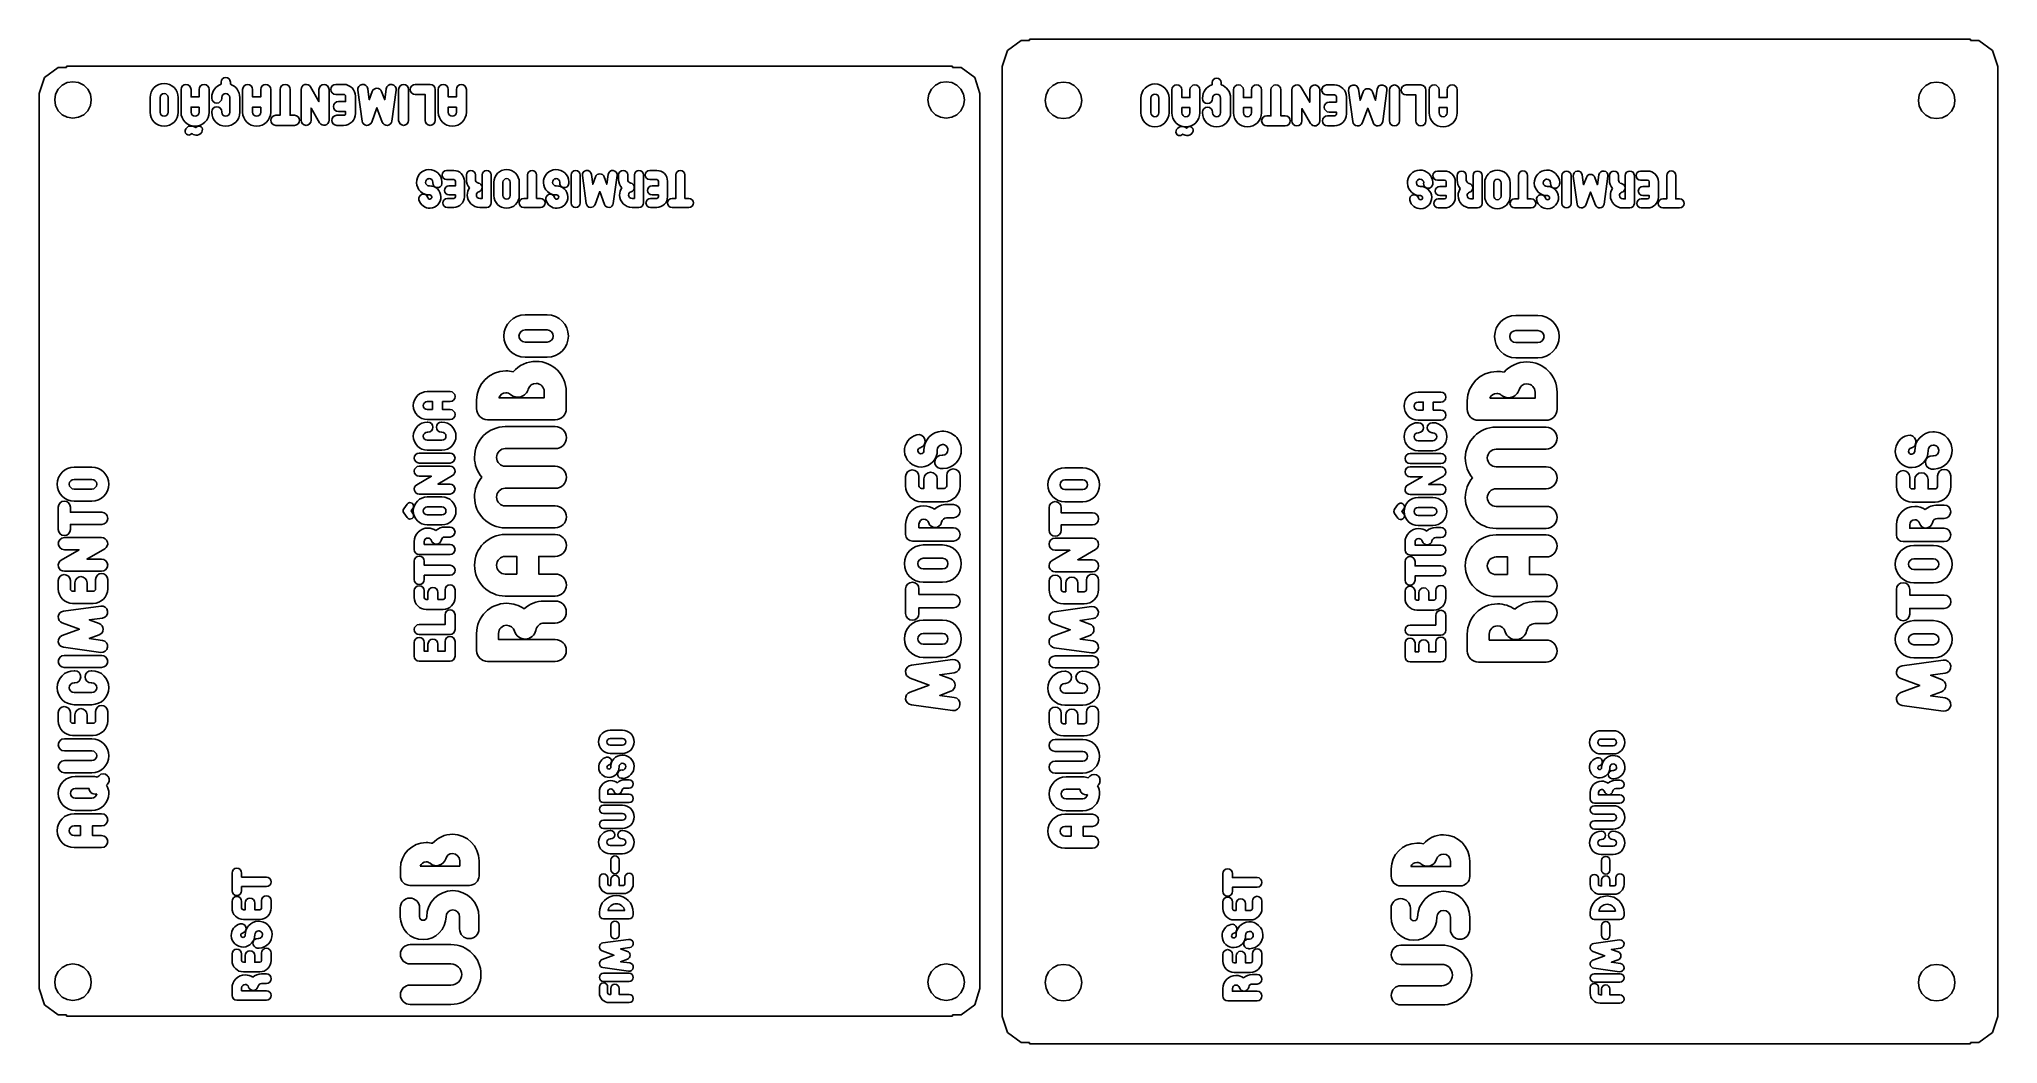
# Model space of a CAD drawing. Extents: x 0 to 215, y 0 to 110.
import ezdxf

# ---------------------------------------------------------------- set-up
doc = ezdxf.new("R2010")
doc.units = 0
doc.layers.get('0').update_dxf_attribs({"linetype": 'CONTINUOUS'})

msp = doc.modelspace()

# ---------------------------------------------------------------- linework, layer by layer
at = {"color": 7}
for points in [[(106.15124, 108.905861), (107.65124, 109.995863)], [(107.65124, 109.995863), (108.578241, 109.995863)], [(108.578241, 110.142861), (211.578241, 110.142861)], [(108.578241, 109.995863), (108.578241, 110.142861)], [(211.578241, 110.142861), (211.578241, 109.995863)], [(211.578241, 109.995863), (212.505239, 109.995863)], [(212.505239, 109.995863), (214.005242, 108.905861)], [(105.578241, 107.142861), (106.15124, 108.905861)], [(214.005242, 108.905861), (214.57824, 107.142861)], [(0.141111, 104.18743), (0.714111, 105.95043)], [(0.714111, 105.95043), (2.214111, 107.040432)], [(2.214111, 107.040432), (3.141111, 107.040432)], [(2.223111, 104.663432), (2.665111, 105.105431)], [(2.665111, 105.105431), (3.223111, 105.389432)], [(3.141111, 107.18743), (100.141111, 107.18743)], [(3.141111, 107.040432), (3.141111, 107.18743)], [(3.223111, 105.389432), (3.841111, 105.48743)], [(3.841111, 105.48743), (4.459111, 105.389432)], [(4.459111, 105.389432), (5.017111, 105.105431)], [(5.017111, 105.105431), (5.459111, 104.663432)], [(20.071271, 105.447208), (20.077144, 105.212247)], [(21.069861, 105.206374), (21.069861, 105.447208)], [(33.477067, 105.188749), (32.619456, 105.188749)], [(42.947703, 105.188749), (41.32059, 105.188749)], [(97.82311, 104.663432), (98.26511, 105.105431)], [(98.26511, 105.105431), (98.823111, 105.389432)], [(98.823111, 105.389432), (99.44111, 105.48743)], [(99.44111, 105.48743), (100.059112, 105.389432)], [(100.059112, 105.389432), (100.61711, 105.105431)], [(100.141111, 107.18743), (100.141111, 107.040432)], [(100.141111, 107.040432), (101.06811, 107.040432)], [(100.61711, 105.105431), (101.05911, 104.663432)], [(101.06811, 107.040432), (102.56811, 105.95043)], [(102.56811, 105.95043), (103.141111, 104.18743)], [(105.578241, 3.142869), (105.578241, 107.142861)], [(111.102242, 105.060863), (111.66024, 105.344863)], [(111.66024, 105.344863), (112.278242, 105.442862)], [(112.278242, 105.442862), (112.896241, 105.344863)], [(112.896241, 105.344863), (113.454242, 105.060863)], [(128.545874, 105.387642), (128.551747, 105.152681)], [(129.544464, 105.146808), (129.544464, 105.387642)], [(141.95167, 105.129183), (141.094059, 105.129183)], [(151.422306, 105.129183), (149.795193, 105.129183)], [(206.702239, 105.060863), (207.260241, 105.344863)], [(207.260241, 105.344863), (207.87824, 105.442862)], [(207.87824, 105.442862), (208.496241, 105.344863)], [(208.496241, 105.344863), (209.05424, 105.060863)], [(214.57824, 107.142861), (214.57824, 3.142869)], [(0.141111, 6.187426), (0.141111, 104.18743)], [(1.841111, 103.487432), (1.939111, 104.105431)], [(1.939111, 102.86943), (1.841111, 103.487432)], [(1.939111, 104.105431), (2.223111, 104.663432)], [(5.459111, 104.663432), (5.743111, 104.105431)], [(5.743111, 104.105431), (5.841111, 103.487432)], [(5.841111, 103.487432), (5.743111, 102.86943)], [(12.285574, 103.755481), (12.285574, 102.145987)], [(13.384023, 102.145987), (13.384023, 103.755481)], [(14.265132, 103.755481), (14.265132, 102.145987)], [(15.363581, 102.145987), (15.363581, 103.755481)], [(15.669491, 104.642463), (15.669491, 102.145987)], [(17.649049, 104.642463), (17.649049, 103.81422), (16.76794, 103.81422), (16.76794, 104.642463)], [(18.747498, 102.145987), (18.747498, 104.642463)], [(19.031561, 103.755481), (19.031561, 103.696739)], [(20.13001, 103.696739), (20.13001, 103.755481)], [(21.011119, 103.755481), (21.011119, 102.145987)], [(22.109569, 102.145987), (22.109569, 103.755481)], [(22.415481, 104.642463), (22.415481, 102.145987)], [(24.395039, 104.642463), (24.395039, 103.81422), (23.51393, 103.81422), (23.51393, 104.642463)], [(25.493488, 102.145987), (25.493488, 104.642463)], [(26.520347, 104.648336), (26.520347, 101.805291), (26.056296, 101.805291)], [(28.088721, 101.805291), (27.618796, 101.805291), (27.618796, 104.648336)], [(28.817564, 104.642463), (28.817564, 101.259005)], [(30.773624, 104.642463), (30.773624, 103.303177), (29.839649, 104.918544)], [(31.872075, 101.259005), (31.872075, 104.642463)], [(32.619456, 104.090301), (33.477067, 104.090301)], [(33.682661, 103.88471), (33.682661, 103.314926), (32.907283, 103.314926)], [(34.781109, 102.010885), (34.781109, 103.88471)], [(35.02222, 104.566099), (35.486272, 101.182641)], [(36.608218, 104.419248), (36.273396, 103.514644), (36.108922, 104.712951)], [(38.135473, 104.712951), (37.970999, 103.514644), (37.636176, 104.419248)], [(38.758122, 101.182641), (39.228048, 104.566099)], [(39.49293, 104.63659), (39.49293, 104.63659), (39.49293, 101.253132), (39.49293, 101.253132)], [(40.591382, 101.253132), (40.591382, 104.63659), (40.591382, 104.63659)], [(41.32059, 104.090301), (42.395541, 104.090301), (42.395541, 101.253132)], [(43.493992, 101.253132), (43.493992, 104.63659)], [(43.835145, 104.642463), (43.835145, 102.145987)], [(45.814702, 104.642463), (45.814702, 103.81422), (44.933593, 103.81422), (44.933593, 104.642463)], [(46.913154, 102.145987), (46.913154, 104.642463)], [(97.441111, 103.487432), (97.53911, 104.105431)], [(97.53911, 102.86943), (97.441111, 103.487432)], [(97.53911, 104.105431), (97.82311, 104.663432)], [(101.05911, 104.663432), (101.34311, 104.105431)], [(101.34311, 104.105431), (101.441112, 103.487432)], [(101.441112, 103.487432), (101.34311, 102.86943)], [(103.141111, 104.18743), (103.141111, 6.187426)], [(110.27824, 103.442863), (110.376242, 104.060862)], [(110.376242, 102.824861), (110.27824, 103.442863)], [(110.376242, 104.060862), (110.660239, 104.618863)], [(110.660239, 104.618863), (111.102242, 105.060863)], [(113.454242, 105.060863), (113.896242, 104.618863)], [(113.896242, 104.618863), (114.180242, 104.060862)], [(114.180242, 104.060862), (114.278241, 103.442863)], [(114.278241, 103.442863), (114.180242, 102.824861)], [(120.760178, 103.695915), (120.760178, 102.086421)], [(121.858627, 102.086421), (121.858627, 103.695915)], [(122.739736, 103.695915), (122.739736, 102.086421)], [(123.838185, 102.086421), (123.838185, 103.695915)], [(124.144094, 104.582897), (124.144094, 102.086421)], [(126.123652, 104.582897), (126.123652, 103.754654), (125.242543, 103.754654), (125.242543, 104.582897)], [(127.222101, 102.086421), (127.222101, 104.582897)], [(127.506164, 103.695915), (127.506164, 103.637173)], [(128.604613, 103.637173), (128.604613, 103.695915)], [(129.485722, 103.695915), (129.485722, 102.086421)], [(130.584172, 102.086421), (130.584172, 103.695915)], [(130.890084, 104.582897), (130.890084, 102.086421)], [(132.869642, 104.582897), (132.869642, 103.754654), (131.988533, 103.754654), (131.988533, 104.582897)], [(133.968091, 102.086421), (133.968091, 104.582897)], [(134.99495, 104.58877), (134.99495, 101.745725), (134.530899, 101.745725)], [(136.563324, 101.745725), (136.093399, 101.745725), (136.093399, 104.58877)], [(137.292167, 104.582897), (137.292167, 101.199439)], [(139.248227, 104.582897), (139.248227, 103.243611), (138.314252, 104.858978)], [(140.346678, 101.199439), (140.346678, 104.582897)], [(141.094059, 104.030735), (141.95167, 104.030735)], [(142.157264, 103.825144), (142.157264, 103.25536), (141.381886, 103.25536)], [(143.255712, 101.951319), (143.255712, 103.825144)], [(143.496823, 104.506533), (143.960875, 101.123075)], [(145.082822, 104.359682), (144.747999, 103.455078), (144.583525, 104.653385)], [(146.610076, 104.653385), (146.445602, 103.455078), (146.110779, 104.359682)], [(147.232726, 101.123075), (147.702651, 104.506533)], [(147.967533, 104.577024), (147.967533, 104.577024), (147.967533, 101.193566), (147.967533, 101.193566)], [(149.065985, 101.193566), (149.065985, 104.577024), (149.065985, 104.577024)], [(149.795193, 104.030735), (150.870144, 104.030735), (150.870144, 101.193566)], [(151.968595, 101.193566), (151.968595, 104.577024)], [(152.309748, 104.582897), (152.309748, 102.086421)], [(154.289306, 104.582897), (154.289306, 103.754654), (153.408197, 103.754654), (153.408197, 104.582897)], [(155.387757, 102.086421), (155.387757, 104.582897)], [(205.878241, 103.442863), (205.97624, 104.060862)], [(205.97624, 102.824861), (205.878241, 103.442863)], [(205.97624, 104.060862), (206.26024, 104.618863)], [(206.26024, 104.618863), (206.702239, 105.060863)], [(209.05424, 105.060863), (209.496239, 104.618863)], [(209.496239, 104.618863), (209.78024, 104.060862)], [(209.78024, 104.060862), (209.878241, 103.442863)], [(209.878241, 103.442863), (209.78024, 102.824861)], [(2.223111, 102.311431), (1.939111, 102.86943)], [(2.665111, 101.869429), (2.223111, 102.311431)], [(3.223111, 101.585432), (2.665111, 101.869429)], [(3.841111, 101.48743), (3.223111, 101.585432)], [(4.459111, 101.585432), (3.841111, 101.48743)], [(5.017111, 101.869429), (4.459111, 101.585432)], [(5.459111, 102.311431), (5.017111, 101.869429)], [(5.743111, 102.86943), (5.459111, 102.311431)], [(16.76794, 102.145987), (16.76794, 102.715771), (17.649049, 102.715771)], [(17.649049, 102.715771), (17.649049, 102.145987)], [(19.031561, 102.198856), (19.031561, 102.145987)], [(20.13001, 102.145987), (20.13001, 102.198856)], [(23.51393, 102.145987), (23.51393, 102.715771), (24.395039, 102.715771)], [(24.395039, 102.715771), (24.395039, 102.145987)], [(29.916013, 101.259005), (29.916013, 102.598291), (30.849988, 100.982924)], [(33.477067, 101.805291), (32.713442, 101.805291)], [(32.907283, 102.216478), (33.682661, 102.216478), (33.682661, 102.010885)], [(36.543604, 101.065161), (37.125134, 102.633534), (37.700791, 101.065161)], [(44.933593, 102.145987), (44.933593, 102.715771), (45.814702, 102.715771)], [(45.814702, 102.715771), (45.814702, 102.145987)], [(97.82311, 102.311431), (97.53911, 102.86943)], [(98.26511, 101.869429), (97.82311, 102.311431)], [(98.823111, 101.585432), (98.26511, 101.869429)], [(99.44111, 101.48743), (98.823111, 101.585432)], [(100.059112, 101.585432), (99.44111, 101.48743)], [(100.61711, 101.869429), (100.059112, 101.585432)], [(101.05911, 102.311431), (100.61711, 101.869429)], [(101.34311, 102.86943), (101.05911, 102.311431)], [(110.660239, 102.266863), (110.376242, 102.824861)], [(111.102242, 101.824861), (110.660239, 102.266863)], [(111.66024, 101.540863), (111.102242, 101.824861)], [(112.278242, 101.442861), (111.66024, 101.540863)], [(112.896241, 101.540863), (112.278242, 101.442861)], [(113.454242, 101.824861), (112.896241, 101.540863)], [(113.896242, 102.266863), (113.454242, 101.824861)], [(114.180242, 102.824861), (113.896242, 102.266863)], [(125.242543, 102.086421), (125.242543, 102.656205), (126.123652, 102.656205)], [(126.123652, 102.656205), (126.123652, 102.086421)], [(127.506164, 102.13929), (127.506164, 102.086421)], [(128.604613, 102.086421), (128.604613, 102.13929)], [(131.988533, 102.086421), (131.988533, 102.656205), (132.869642, 102.656205)], [(132.869642, 102.656205), (132.869642, 102.086421)], [(138.390616, 101.199439), (138.390616, 102.538725), (139.324591, 100.923358)], [(141.95167, 101.745725), (141.188045, 101.745725)], [(141.381886, 102.156912), (142.157264, 102.156912), (142.157264, 101.951319)], [(145.018207, 101.005595), (145.599737, 102.573969), (146.175394, 101.005595)], [(153.408197, 102.086421), (153.408197, 102.656205), (154.289306, 102.656205)], [(154.289306, 102.656205), (154.289306, 102.086421)], [(206.26024, 102.266863), (205.97624, 102.824861)], [(206.702239, 101.824861), (206.26024, 102.266863)], [(207.260241, 101.540863), (206.702239, 101.824861)], [(207.87824, 101.442861), (207.260241, 101.540863)], [(208.496241, 101.540863), (207.87824, 101.442861)], [(209.05424, 101.824861), (208.496241, 101.540863)], [(209.496239, 102.266863), (209.05424, 101.824861)], [(209.78024, 102.824861), (209.496239, 102.266863)], [(16.861926, 99.796371), (16.891297, 99.778761), (16.914792, 99.76702)], [(17.273109, 100.483647), (17.249614, 100.495388), (17.226119, 100.507128)], [(26.056296, 100.706843), (28.088721, 100.706843)], [(32.713442, 100.706843), (33.477067, 100.706843)], [(125.336529, 99.736806), (125.3659, 99.719195), (125.389395, 99.707454)], [(125.747712, 100.424082), (125.724217, 100.435822), (125.700722, 100.447562)], [(134.530899, 100.647277), (136.563324, 100.647277)], [(141.188045, 100.647277), (141.95167, 100.647277)], [(43.243398, 94.431096), (43.243398, 94.431096)], [(45.523009, 95.767977), (44.748467, 95.767977)], [(44.748467, 94.775926), (45.523009, 94.775926)], [(45.708689, 94.590249), (45.708689, 94.075656), (45.008416, 94.075656)], [(46.700736, 92.897929), (46.700736, 94.590249)], [(46.910783, 95.274604), (46.910783, 94.770623)], [(47.902834, 94.770623), (47.902834, 95.274604)], [(48.645544, 95.274604), (48.645544, 92.712252), (48.374986, 92.712252)], [(49.637594, 92.21888), (49.637594, 95.274604)], [(49.925478, 94.473536), (49.925478, 93.019945)], [(50.917529, 93.019945), (50.917529, 94.473536)], [(51.713291, 94.473536), (51.713291, 93.019945)], [(52.705341, 93.019945), (52.705341, 94.473536)], [(53.611515, 95.27991), (53.611515, 92.712252), (53.192412, 92.712252)], [(55.027971, 92.712252), (54.603563, 92.712252), (54.603563, 95.27991)], [(57.138149, 94.431096), (57.138149, 94.431096)], [(58.38534, 95.269298), (58.38534, 95.269298), (58.38534, 92.213574), (58.38534, 92.213574)], [(59.377388, 92.213574), (59.377388, 95.269298), (59.377388, 95.269298)], [(59.621671, 95.205637), (60.040774, 92.149913)], [(61.054042, 95.073013), (60.751655, 94.25603), (60.60311, 95.338265)], [(62.433364, 95.338265), (62.284822, 94.25603), (61.982432, 95.073013)], [(62.995703, 92.149913), (63.420109, 95.205637)], [(63.582412, 95.274604), (63.582412, 94.770623)], [(64.57446, 94.770623), (64.57446, 95.274604)], [(65.317172, 95.274604), (65.317172, 92.712252), (65.046612, 92.712252)], [(66.30922, 92.21888), (66.30922, 95.274604)], [(67.75875, 95.767977), (66.984211, 95.767977)], [(66.984211, 94.775926), (67.75875, 94.775926)], [(67.94443, 94.590249), (67.94443, 94.075656), (67.244158, 94.075656)], [(68.936481, 92.897929), (68.936481, 94.590249)], [(69.847957, 95.27991), (69.847957, 92.712252), (69.428857, 92.712252)], [(71.264413, 92.712252), (70.840007, 92.712252), (70.840007, 95.27991)], [(151.718002, 94.37153), (151.718002, 94.37153)], [(153.997612, 95.708411), (153.22307, 95.708411)], [(153.22307, 94.71636), (153.997612, 94.71636)], [(154.183292, 94.530683), (154.183292, 94.016091), (153.483019, 94.016091)], [(155.175339, 92.838363), (155.175339, 94.530683)], [(155.385386, 95.215038), (155.385386, 94.711057)], [(156.377437, 94.711057), (156.377437, 95.215038)], [(157.120147, 95.215038), (157.120147, 92.652686), (156.849589, 92.652686)], [(158.112198, 92.159314), (158.112198, 95.215038)], [(158.400081, 94.41397), (158.400081, 92.960379)], [(159.392132, 92.960379), (159.392132, 94.41397)], [(160.187894, 94.41397), (160.187894, 92.960379)], [(161.179945, 92.960379), (161.179945, 94.41397)], [(162.086118, 95.220344), (162.086118, 92.652686), (161.667015, 92.652686)], [(163.502574, 92.652686), (163.078166, 92.652686), (163.078166, 95.220344)], [(165.612753, 94.37153), (165.612753, 94.37153)], [(166.859943, 95.209733), (166.859943, 95.209733), (166.859943, 92.154008), (166.859943, 92.154008)], [(167.851991, 92.154008), (167.851991, 95.209733), (167.851991, 95.209733)], [(168.096274, 95.146072), (168.515377, 92.090347)], [(169.528645, 95.013447), (169.226258, 94.196464), (169.077713, 95.278699)], [(170.907967, 95.278699), (170.759425, 94.196464), (170.457035, 95.013447)], [(171.470306, 92.090347), (171.894712, 95.146072)], [(172.057015, 95.215038), (172.057015, 94.711057)], [(173.049063, 94.711057), (173.049063, 95.215038)], [(173.791776, 95.215038), (173.791776, 92.652686), (173.521215, 92.652686)], [(174.783823, 92.159314), (174.783823, 95.215038)], [(176.233353, 95.708411), (175.458814, 95.708411)], [(175.458814, 94.71636), (176.233353, 94.71636)], [(176.419033, 94.530683), (176.419033, 94.016091), (175.718761, 94.016091)], [(177.411084, 92.838363), (177.411084, 94.530683)], [(178.32256, 95.220344), (178.32256, 92.652686), (177.90346, 92.652686)], [(179.739016, 92.652686), (179.31461, 92.652686), (179.31461, 95.220344)], [(41.720841, 92.558404), (41.720841, 92.558404)], [(42.681059, 92.797133), (42.681059, 92.797133)], [(45.523009, 92.712252), (44.833348, 92.712252)], [(45.008416, 93.083606), (45.708689, 93.083606), (45.708689, 92.897929)], [(55.615594, 92.558404), (55.615594, 92.558404)], [(56.575813, 92.797133), (56.575813, 92.797133)], [(60.995687, 92.043812), (61.520891, 93.460268), (62.040787, 92.043812)], [(67.75875, 92.712252), (67.069092, 92.712252)], [(67.244158, 93.083606), (67.94443, 93.083606), (67.94443, 92.897929)], [(150.195444, 92.498839), (150.195444, 92.498839)], [(151.155662, 92.737567), (151.155662, 92.737567)], [(153.997612, 92.652686), (153.307951, 92.652686)], [(153.483019, 93.02404), (154.183292, 93.02404), (154.183292, 92.838363)], [(164.090198, 92.498839), (164.090198, 92.498839)], [(165.050416, 92.737567), (165.050416, 92.737567)], [(169.47029, 91.984246), (169.995494, 93.400702), (170.51539, 91.984246)], [(176.233353, 92.652686), (175.543695, 92.652686)], [(175.718761, 93.02404), (176.419033, 93.02404), (176.419033, 92.838363)], [(44.833348, 91.720202), (45.523009, 91.720202)], [(48.374986, 91.720202), (49.138916, 91.720202)], [(53.192412, 91.720202), (55.027971, 91.720202)], [(65.046612, 91.720202), (65.810545, 91.720202)], [(67.069092, 91.720202), (67.75875, 91.720202)], [(69.428857, 91.720202), (71.264413, 91.720202)], [(153.307951, 91.660636), (153.997612, 91.660636)], [(156.849589, 91.660636), (157.613519, 91.660636)], [(161.667015, 91.660636), (163.502574, 91.660636)], [(173.521215, 91.660636), (174.285148, 91.660636)], [(175.543695, 91.660636), (176.233353, 91.660636)], [(177.90346, 91.660636), (179.739016, 91.660636)], [(55.75727, 79.958257), (53.330805, 79.958257)], [(164.231873, 79.898692), (161.805408, 79.898692)], [(53.330805, 78.302239), (55.75727, 78.302239)], [(161.805408, 78.242674), (164.231873, 78.242674)], [(55.75727, 76.973882), (53.330805, 76.973882)], [(53.330805, 75.317861), (55.75727, 75.317861)], [(164.231873, 76.914316), (161.805408, 76.914316)], [(161.805408, 75.258295), (164.231873, 75.258295)], [(45.125188, 71.558723), (42.637507, 71.558723)], [(55.438229, 71.557151), (55.438229, 70.887689), (50.481614, 70.887689)], [(57.845729, 69.677497), (57.845729, 71.557151)], [(153.599792, 71.499157), (151.11211, 71.499157)], [(163.912832, 71.497585), (163.912832, 70.828123), (158.956217, 70.828123)], [(166.320332, 69.617931), (166.320332, 71.497585)], [(42.637507, 70.464141), (43.205284, 70.464141), (43.205284, 69.586136)], [(43.205284, 69.586136), (42.637507, 69.586136)], [(45.125188, 69.586136), (44.299863, 69.586136), (44.299863, 70.464141), (45.125188, 70.464141)], [(48.02262, 70.604453), (48.02262, 69.690375)], [(151.11211, 70.404575), (151.679887, 70.404575), (151.679887, 69.526571)], [(151.679887, 69.526571), (151.11211, 69.526571)], [(153.599792, 69.526571), (152.774467, 69.526571), (152.774467, 70.404575), (153.599792, 70.404575)], [(156.497223, 70.544888), (156.497223, 69.630809)], [(42.637507, 68.491554), (45.125188, 68.491554)], [(42.690186, 68.208488), (42.637507, 68.208488)], [(42.637507, 67.113904), (42.690186, 67.113904)], [(44.241331, 68.208488), (44.182795, 68.208488)], [(44.182795, 67.113904), (44.241331, 67.113904)], [(49.219931, 68.480189), (56.635543, 68.480189)], [(56.648415, 67.721003), (51.176829, 67.721003)], [(96.237857, 66.826297), (96.237857, 66.826297)], [(151.11211, 68.431989), (153.599792, 68.431989)], [(151.16479, 68.148922), (151.11211, 68.148922)], [(151.11211, 67.054338), (151.16479, 67.054338)], [(152.715934, 68.148922), (152.657398, 68.148922)], [(152.657398, 67.054338), (152.715934, 67.054338)], [(157.694534, 68.420623), (165.110146, 68.420623)], [(165.123018, 67.661437), (159.651432, 67.661437)], [(204.71246, 66.766731), (204.71246, 66.766731)], [(45.119335, 64.830542), (45.119335, 64.830542), (41.74779, 64.830542), (41.74779, 64.830542)], [(44.241331, 66.235899), (42.637507, 66.235899)], [(42.637507, 65.14132), (44.241331, 65.14132)], [(51.176829, 65.313506), (56.648415, 65.313506)], [(96.588879, 65.414406), (96.588879, 65.414406)], [(98.991434, 64.587543), (98.991434, 64.587543)], [(153.593938, 64.770976), (153.593938, 64.770976), (150.222393, 64.770976), (150.222393, 64.770976)], [(152.715934, 66.176333), (151.11211, 66.176333)], [(151.11211, 65.081754), (152.715934, 65.081754)], [(159.651432, 65.253941), (165.123018, 65.253941)], [(205.063482, 65.354841), (205.063482, 65.354841)], [(207.466037, 64.527978), (207.466037, 64.527978)], [(5.91099, 63.275264), (3.967161, 63.275264)], [(41.753646, 62.289718), (43.088216, 62.289718), (41.478536, 61.359031)], [(41.74779, 63.73596), (45.119335, 63.73596), (45.119335, 63.73596)], [(45.125188, 63.384303), (41.753646, 63.384303)], [(45.125188, 61.435127), (43.790619, 61.435127), (45.400299, 62.365814)], [(56.648415, 63.382358), (51.176829, 63.382358)], [(95.005378, 62.249727), (95.005378, 61.235661)], [(96.464072, 61.235661), (96.464072, 62.249727)], [(99.498466, 62.374534), (99.498466, 61.235661)], [(100.95716, 61.235661), (100.95716, 62.374534)], [(114.385593, 63.215698), (112.441765, 63.215698)], [(150.228249, 62.230152), (151.562819, 62.230152), (149.953139, 61.299465)], [(150.222393, 63.676395), (153.593938, 63.676395), (153.593938, 63.676395)], [(153.599792, 63.324737), (150.228249, 63.324737)], [(153.599792, 61.375561), (152.265222, 61.375561), (153.874902, 62.306248)], [(165.123018, 63.322793), (159.651432, 63.322793)], [(203.479981, 62.190162), (203.479981, 61.176095)], [(204.938675, 61.176095), (204.938675, 62.190162)], [(207.973069, 62.314969), (207.973069, 61.176095)], [(209.431763, 61.176095), (209.431763, 62.314969)], [(3.967161, 61.948636), (5.91099, 61.948636)], [(5.91099, 60.884494), (3.967161, 60.884494)], [(41.753646, 60.340545), (45.125188, 60.340545)], [(51.176829, 60.974859), (56.648415, 60.974859)], [(97.010107, 61.99231), (97.010107, 60.962644), (96.737088, 60.962644)], [(99.225447, 60.962644), (98.468801, 60.962644), (98.468801, 61.99231)], [(112.441765, 61.88907), (114.385593, 61.88907)], [(114.385593, 60.824928), (112.441765, 60.824928)], [(150.228249, 60.280979), (153.599792, 60.280979)], [(159.651432, 60.915293), (165.123018, 60.915293)], [(205.48471, 61.932744), (205.48471, 60.903079), (205.211691, 60.903079)], [(207.70005, 60.903079), (206.943404, 60.903079), (206.943404, 61.932744)], [(2.229065, 58.90652), (2.229065, 56.451904)], [(6.989321, 58.346075), (3.555693, 58.346075), (3.555693, 58.90652)], [(3.967161, 59.557866), (5.91099, 59.557866)], [(40.419076, 59.238557), (40.05617, 58.735166)], [(40.05617, 58.266897), (40.419076, 57.763506)], [(41.062947, 58.225921), (40.869785, 58.501029), (41.062947, 58.770286)], [(44.241331, 60.022907), (42.637507, 60.022907)], [(42.637507, 58.928327), (44.241331, 58.928327)], [(44.241331, 58.050317), (42.637507, 58.050317)], [(56.648415, 59.043708), (51.176829, 59.043708)], [(96.737088, 59.503951), (99.225447, 59.503951)], [(100.231713, 59.195098), (99.490665, 59.195098)], [(110.703668, 58.846954), (110.703668, 56.392338)], [(115.463924, 58.286509), (112.030296, 58.286509), (112.030296, 58.846954)], [(112.441765, 59.498301), (114.385593, 59.498301)], [(148.89368, 59.178992), (148.530773, 58.6756)], [(148.530773, 58.207331), (148.89368, 57.70394)], [(149.53755, 58.166356), (149.344388, 58.441463), (149.53755, 58.71072)], [(152.715934, 59.963341), (151.11211, 59.963341)], [(151.11211, 58.868762), (152.715934, 58.868762)], [(152.715934, 57.990751), (151.11211, 57.990751)], [(165.123018, 58.984142), (159.651432, 58.984142)], [(205.211691, 59.444385), (207.70005, 59.444385)], [(208.706316, 59.135532), (207.965269, 59.135532)], [(3.555693, 56.451904), (3.555693, 57.019444), (6.989321, 57.019444)], [(42.637507, 56.955738), (44.241331, 56.955738)], [(45.125188, 56.729836), (44.56912, 56.729836)], [(51.176829, 56.636209), (56.648415, 56.636209)], [(56.648415, 55.914242), (51.176829, 55.914242)], [(95.005378, 57.04216), (95.005378, 55.918887)], [(100.231713, 56.644334), (96.464072, 56.644334), (96.464072, 57.04216)], [(99.490665, 57.736404), (100.231713, 57.736404)], [(112.030296, 56.392338), (112.030296, 56.959878), (115.463924, 56.959878)], [(151.11211, 56.896172), (152.715934, 56.896172)], [(153.599792, 56.67027), (153.043723, 56.67027)], [(159.651432, 56.576643), (165.123018, 56.576643)], [(165.123018, 55.854676), (159.651432, 55.854676)], [(203.479981, 56.982594), (203.479981, 55.859322)], [(208.706316, 56.584768), (204.938675, 56.584768), (204.938675, 56.982594)], [(207.965269, 57.676838), (208.706316, 57.676838)], [(2.895925, 54.24503), (4.513419, 54.24503), (2.562493, 53.117042)], [(6.982226, 55.571661), (2.895925, 55.571661)], [(6.982226, 53.209266), (5.364731, 53.209266), (7.315657, 54.337258)], [(41.203428, 55.114303), (41.203428, 54.271418)], [(41.753646, 53.7212), (45.125188, 53.7212)], [(45.125188, 54.815785), (42.298008, 54.815785), (42.298008, 55.114303)], [(44.56912, 55.635251), (45.125188, 55.635251)], [(95.738625, 55.18564), (100.231713, 55.18564)], [(99.053836, 54.762344), (96.9165, 54.762344)], [(111.370528, 54.185464), (112.988023, 54.185464), (111.037097, 53.057476)], [(115.456829, 55.512095), (111.370528, 55.512095)], [(115.456829, 53.1497), (113.839335, 53.1497), (115.790261, 54.277692)], [(149.678032, 55.054737), (149.678032, 54.211852)], [(150.228249, 53.661635), (153.599792, 53.661635)], [(153.599792, 54.756219), (150.772611, 54.756219), (150.772611, 55.054737)], [(153.043723, 55.575685), (153.599792, 55.575685)], [(204.213229, 55.126074), (208.706316, 55.126074)], [(207.528439, 54.702778), (205.391103, 54.702778)], [(2.895925, 51.882638), (6.982226, 51.882638)], [(41.203428, 53.000046), (41.203428, 50.97478)], [(45.131045, 52.537631), (42.298008, 52.537631), (42.298008, 53.000046)], [(51.176829, 53.506743), (52.425637, 53.506743), (52.425637, 51.575595)], [(52.425637, 51.575595), (51.176829, 51.575595)], [(56.648415, 51.575595), (54.833136, 51.575595), (54.833136, 53.506743), (56.648415, 53.506743)], [(96.9165, 53.30365), (99.053836, 53.30365)], [(99.053836, 52.133573), (96.9165, 52.133573)], [(111.370528, 51.823072), (115.456829, 51.823072)], [(149.678032, 52.940481), (149.678032, 50.915214)], [(153.605648, 52.478065), (150.772611, 52.478065), (150.772611, 52.940481)], [(159.651432, 53.447177), (160.90024, 53.447177), (160.90024, 51.516029)], [(160.90024, 51.516029), (159.651432, 51.516029)], [(165.123018, 51.516029), (163.307739, 51.516029), (163.307739, 53.447177), (165.123018, 53.447177)], [(205.391103, 53.244084), (207.528439, 53.244084)], [(207.528439, 52.074008), (205.391103, 52.074008)], [(2.229065, 50.866494), (2.229065, 49.94424)], [(3.555693, 49.94424), (3.555693, 50.866494)], [(4.052291, 50.632383), (4.052291, 49.695941), (3.803992, 49.695941)], [(6.067064, 49.695941), (5.378922, 49.695941), (5.378922, 50.632383)], [(6.315363, 50.980004), (6.315363, 49.94424)], [(7.641994, 49.94424), (7.641994, 50.980004)], [(41.203428, 49.761758), (41.203428, 49.000819)], [(42.298008, 50.97478), (42.298008, 51.443049), (45.131045, 51.443049)], [(42.298008, 49.000819), (42.298008, 49.761758)], [(42.707746, 49.568597), (42.707746, 48.795951), (42.502876, 48.795951)], [(44.370106, 48.795951), (43.802328, 48.795951), (43.802328, 49.568597)], [(44.574974, 49.855414), (44.574974, 49.000819)], [(45.669556, 49.000819), (45.669556, 49.855414)], [(95.005378, 49.958698), (95.005378, 47.259723)], [(100.239514, 49.342458), (96.464072, 49.342458), (96.464072, 49.958698)], [(96.9165, 50.67488), (99.053836, 50.67488)], [(110.703668, 50.806929), (110.703668, 49.884674)], [(112.030296, 49.884674), (112.030296, 50.806929)], [(112.526894, 50.572817), (112.526894, 49.636375), (112.278595, 49.636375)], [(114.541667, 49.636375), (113.853525, 49.636375), (113.853525, 50.572817)], [(114.789966, 50.920438), (114.789966, 49.884674)], [(116.116597, 49.884674), (116.116597, 50.920438)], [(149.678032, 49.702192), (149.678032, 48.941253)], [(150.772611, 50.915214), (150.772611, 51.383483), (153.605648, 51.383483)], [(150.772611, 48.941253), (150.772611, 49.702192)], [(151.182349, 49.509031), (151.182349, 48.736385), (150.977479, 48.736385)], [(152.844709, 48.736385), (152.276931, 48.736385), (152.276931, 49.509031)], [(153.049577, 49.795848), (153.049577, 48.941253)], [(154.144159, 48.941253), (154.144159, 49.795848)], [(203.479981, 49.899133), (203.479981, 47.200157)], [(208.714117, 49.282892), (204.938675, 49.282892), (204.938675, 49.899133)], [(205.391103, 50.615314), (207.528439, 50.615314)], [(6.889999, 48.078113), (2.8037, 47.517668)], [(3.803992, 48.36931), (6.067064, 48.36931)], [(42.502876, 47.701369), (44.370106, 47.701369)], [(51.176829, 49.168095), (56.648415, 49.168095)], [(56.648415, 48.619732), (55.425354, 48.619732)], [(96.464072, 47.259723), (96.464072, 47.883764), (100.239514, 47.883764)], [(115.364602, 48.018548), (111.278303, 47.458102)], [(112.278595, 48.309744), (114.541667, 48.309744)], [(150.977479, 47.641804), (152.844709, 47.641804)], [(159.651432, 49.108529), (165.123018, 49.108529)], [(165.123018, 48.560166), (163.899957, 48.560166)], [(204.938675, 47.200157), (204.938675, 47.824198), (208.714117, 47.824198)], [(2.661813, 46.240697), (4.555984, 45.538365), (2.661813, 44.843127)], [(6.712645, 46.16266), (5.620126, 46.567034), (7.067356, 46.765673)], [(44.574974, 47.118318), (44.574974, 46.047152), (41.74779, 46.047152)], [(45.669556, 45.496932), (45.669556, 47.118318)], [(48.02262, 45.066418), (48.02262, 43.212515)], [(56.648415, 44.409826), (50.430117, 44.409826), (50.430117, 45.066418)], [(55.425354, 46.212232), (56.648415, 46.212232)], [(99.053836, 46.535253), (96.9165, 46.535253)], [(96.9165, 45.076559), (99.053836, 45.076559)], [(111.136416, 46.181131), (113.030587, 45.478799), (111.136416, 44.783561)], [(115.187248, 46.103094), (114.094729, 46.507468), (115.541959, 46.706107)], [(153.049577, 47.058752), (153.049577, 45.987586), (150.222393, 45.987586)], [(154.144159, 45.437366), (154.144159, 47.058752)], [(163.899957, 46.152666), (165.123018, 46.152666)], [(207.528439, 46.475687), (205.391103, 46.475687)], [(2.8037, 43.566156), (6.889999, 42.998616)], [(7.067356, 44.318151), (5.620126, 44.516791), (6.712645, 44.921164)], [(41.203428, 44.092125), (41.203428, 42.576098)], [(41.74779, 44.95257), (45.119335, 44.95257)], [(42.707746, 43.898961), (42.707746, 43.126316), (42.298008, 43.126316), (42.298008, 44.092125)], [(44.574974, 44.197484), (44.574974, 43.126316), (43.802328, 43.126316), (43.802328, 43.898961)], [(45.669556, 42.576098), (45.669556, 44.197484)], [(99.053836, 43.906482), (96.9165, 43.906482)], [(111.278303, 43.50659), (115.364602, 42.93905)], [(115.541959, 44.258586), (114.094729, 44.457225), (115.187248, 44.861599)], [(149.678032, 44.032559), (149.678032, 42.516532)], [(150.222393, 44.893004), (153.593938, 44.893004)], [(151.182349, 43.839395), (151.182349, 43.06675), (150.772611, 43.06675), (150.772611, 44.032559)], [(153.049577, 44.137919), (153.049577, 43.06675), (152.276931, 43.06675), (152.276931, 43.839395)], [(154.144159, 42.516532), (154.144159, 44.137919)], [(156.497223, 45.006853), (156.497223, 43.152949)], [(165.123018, 44.35026), (158.90472, 44.35026), (158.90472, 45.006853)], [(205.391103, 45.016993), (207.528439, 45.016993)], [(207.528439, 43.846917), (205.391103, 43.846917)], [(6.975131, 42.678708), (6.975131, 42.678708), (2.88883, 42.678708), (2.88883, 42.678708)], [(2.88883, 41.352081), (6.975131, 41.352081), (6.975131, 41.352081)], [(4.031009, 40.994815), (3.967161, 40.994815)], [(5.91099, 40.994815), (5.840047, 40.994815)], [(41.74779, 42.025883), (45.119335, 42.025883)], [(49.232806, 42.002329), (56.648415, 42.002329)], [(100.130305, 42.21158), (95.637217, 41.595342)], [(96.9165, 42.447789), (99.053836, 42.447789)], [(99.935295, 40.105446), (98.734016, 40.550073), (100.325318, 40.768487)], [(115.449734, 42.619143), (115.449734, 42.619143), (111.363433, 42.619143), (111.363433, 42.619143)], [(111.363433, 41.292515), (115.449734, 41.292515), (115.449734, 41.292515)], [(112.505612, 40.93525), (112.441765, 40.93525)], [(114.385593, 40.93525), (114.31465, 40.93525)], [(150.222393, 41.966317), (153.593938, 41.966317)], [(157.707409, 41.942763), (165.123018, 41.942763)], [(208.604908, 42.152014), (204.11182, 41.535776)], [(205.391103, 42.388223), (207.528439, 42.388223)], [(3.967161, 39.668188), (4.031009, 39.668188)], [(5.91099, 38.604046), (3.967161, 38.604046)], [(5.840047, 39.668188), (5.91099, 39.668188)], [(95.481208, 40.19125), (97.563943, 39.419002), (95.481208, 38.654553)], [(100.325318, 38.077315), (98.734016, 38.29573), (99.935295, 38.740357)], [(112.441765, 39.608622), (112.505612, 39.608622)], [(114.31465, 39.608622), (114.385593, 39.608622)], [(203.955811, 40.131684), (206.038546, 39.359436), (203.955811, 38.594987)], [(208.409898, 40.04588), (207.20862, 40.490507), (208.799921, 40.708921)], [(208.799921, 38.017749), (207.20862, 38.236164), (208.409898, 38.680791)], [(3.967161, 37.277418), (5.91099, 37.277418)], [(6.315363, 36.528197), (6.315363, 35.492433)], [(7.641994, 35.492433), (7.641994, 36.528197)], [(95.637217, 37.25046), (100.130305, 36.626422)], [(114.385593, 38.54448), (112.441765, 38.54448)], [(112.441765, 37.217852), (114.385593, 37.217852)], [(114.789966, 36.468631), (114.789966, 35.432867)], [(116.116597, 35.432867), (116.116597, 36.468631)], [(204.11182, 37.190894), (208.604908, 36.566856)], [(2.229065, 36.414687), (2.229065, 35.492433)], [(3.555693, 35.492433), (3.555693, 36.414687)], [(4.052291, 36.180578), (4.052291, 35.244134), (3.803992, 35.244134)], [(6.067064, 35.244134), (5.378922, 35.244134), (5.378922, 36.180578)], [(63.999923, 34.486686), (62.66745, 34.486686)], [(110.703668, 36.355122), (110.703668, 35.432867)], [(112.030296, 35.432867), (112.030296, 36.355122)], [(112.526894, 36.121013), (112.526894, 35.184568), (112.278595, 35.184568)], [(114.541667, 35.184568), (113.853525, 35.184568), (113.853525, 36.121013)], [(172.474526, 34.42712), (171.142053, 34.42712)], [(5.91099, 33.540954), (2.895925, 33.540954), (2.895925, 33.540954)], [(2.895925, 32.214326), (2.895925, 32.214326), (5.91099, 32.214326)], [(3.803992, 33.917503), (6.067064, 33.917503)], [(62.66745, 33.577301), (63.999923, 33.577301)], [(63.999923, 32.847847), (62.66745, 32.847847)], [(114.385593, 33.481388), (111.370528, 33.481388), (111.370528, 33.481388)], [(112.278595, 33.857938), (114.541667, 33.857938)], [(171.142053, 33.517736), (172.474526, 33.517736)], [(172.474526, 32.788281), (171.142053, 32.788281)], [(5.91099, 31.150185), (2.895925, 31.150185), (2.895925, 31.150185)], [(62.244368, 31.52177), (62.244368, 31.52177)], [(62.463203, 30.641564), (62.463203, 30.641564)], [(62.66745, 31.93846), (63.999923, 31.93846)], [(63.961018, 30.126074), (63.961018, 30.126074)], [(111.370528, 32.15476), (111.370528, 32.15476), (114.385593, 32.15476)], [(114.385593, 31.090619), (111.370528, 31.090619), (111.370528, 31.090619)], [(170.718971, 31.462204), (170.718971, 31.462204)], [(170.937806, 30.581998), (170.937806, 30.581998)], [(171.142053, 31.878894), (172.474526, 31.878894)], [(172.435622, 30.066508), (172.435622, 30.066508)], [(2.895925, 29.823557), (5.91099, 29.823557)], [(5.91099, 29.425056), (4.094858, 29.425056)], [(4.094858, 28.098428), (5.605936, 28.098428)], [(6.691359, 29.503093), (6.50691, 29.325737)], [(7.528484, 28.467329), (7.627804, 28.566649)], [(64.73424, 29.05331), (64.27225, 29.05331)], [(64.27225, 28.143922), (64.73424, 28.143922)], [(111.370528, 29.763991), (114.385593, 29.763991)], [(114.385593, 29.36549), (112.569462, 29.36549)], [(112.569462, 28.038862), (114.080539, 28.038862)], [(115.165962, 29.443528), (114.981513, 29.266171)], [(116.003087, 28.407764), (116.102407, 28.507083)], [(173.208843, 28.993744), (172.746853, 28.993744)], [(172.746853, 28.084357), (173.208843, 28.084357)], [(5.91099, 27.034287), (4.094858, 27.034287)], [(61.476009, 27.711115), (61.476009, 27.01084)], [(61.933133, 26.553716), (64.73424, 26.553716)], [(63.999923, 26.271279), (61.933133, 26.271279), (61.933133, 26.271279)], [(64.73424, 27.463098), (62.385397, 27.463098), (62.385397, 27.711115)], [(114.385593, 26.974721), (112.569462, 26.974721)], [(169.950613, 27.651549), (169.950613, 26.951274)], [(170.407736, 26.49415), (173.208843, 26.49415)], [(172.474526, 26.211713), (170.407736, 26.211713), (170.407736, 26.211713)], [(173.208843, 27.403532), (170.86, 27.403532), (170.86, 27.651549)], [(6.982226, 25.338202), (3.967161, 25.338202)], [(3.967161, 24.011574), (4.655304, 24.011574), (4.655304, 22.947432)], [(4.094858, 25.700564), (5.91099, 25.700564)], [(6.982226, 22.947432), (5.981935, 22.947432), (5.981935, 24.011574), (6.982226, 24.011574)], [(61.933133, 25.361894), (61.933133, 25.361894), (63.999923, 25.361894)], [(63.999923, 24.632437), (61.933133, 24.632437), (61.933133, 24.632437)], [(61.933133, 23.723055), (63.999923, 23.723055)], [(115.456829, 25.278636), (112.441765, 25.278636)], [(112.441765, 23.952008), (113.129907, 23.952008), (113.129907, 22.887867)], [(112.569462, 25.640998), (114.385593, 25.640998)], [(115.456829, 22.887867), (114.456538, 22.887867), (114.456538, 23.952008), (115.456829, 23.952008)], [(170.407736, 25.302329), (170.407736, 25.302329), (172.474526, 25.302329)], [(172.474526, 24.572872), (170.407736, 24.572872), (170.407736, 24.572872)], [(170.407736, 23.663489), (172.474526, 23.663489)], [(4.655304, 22.947432), (3.967161, 22.947432)], [(3.967161, 21.620805), (6.982226, 21.620805)], [(62.71122, 23.487882), (62.66745, 23.487882)], [(62.66745, 22.578495), (62.71122, 22.578495)], [(63.999923, 21.84904), (62.66745, 21.84904)], [(63.999923, 23.487882), (63.95129, 23.487882)], [(63.95129, 22.578495), (63.999923, 22.578495)], [(113.129907, 22.887867), (112.441765, 22.887867)], [(112.441765, 21.561239), (115.456829, 21.561239)], [(171.185823, 23.428317), (171.142053, 23.428317)], [(171.142053, 22.518929), (171.185823, 22.518929)], [(172.474526, 21.789475), (171.142053, 21.789475)], [(172.474526, 23.428317), (172.425893, 23.428317)], [(172.425893, 22.518929), (172.474526, 22.518929)], [(39.684206, 19.352314), (39.684206, 18.550803)], [(46.186606, 20.187691), (46.186606, 19.600669), (41.840384, 19.600669)], [(48.297629, 18.539514), (48.297629, 20.187691)], [(62.66745, 20.939656), (63.999923, 20.939656)], [(62.725808, 20.276309), (62.725808, 20.276309), (62.725808, 19.225895), (62.725808, 19.225895)], [(63.635193, 19.225895), (63.635193, 20.276309), (63.635193, 20.276309)], [(154.66121, 20.128126), (154.66121, 19.541103), (150.314987, 19.541103)], [(156.772232, 18.479948), (156.772232, 20.128126)], [(171.142053, 20.88009), (172.474526, 20.88009)], [(171.200411, 20.216743), (171.200411, 20.216743), (171.200411, 19.166329), (171.200411, 19.166329)], [(172.109796, 19.166329), (172.109796, 20.216743), (172.109796, 20.216743)], [(21.258598, 18.845098), (21.258598, 16.904928)], [(25.021184, 18.402122), (22.307194, 18.402122), (22.307194, 18.845098)], [(22.307194, 16.904928), (22.307194, 17.353548), (25.021184, 17.353548)], [(40.734073, 17.489636), (47.236473, 17.489636)], [(61.476009, 18.296687), (61.476009, 17.664472)], [(62.385397, 17.664472), (62.385397, 18.296687)], [(62.725808, 18.136204), (62.725808, 17.494264), (62.555603, 17.494264)], [(64.106908, 17.494264), (63.635193, 17.494264), (63.635193, 18.136204)], [(64.277113, 18.374484), (64.277113, 17.664472)], [(65.186498, 17.664472), (65.186498, 18.374484)], [(129.733201, 18.785532), (129.733201, 16.845362)], [(133.495788, 18.342556), (130.781798, 18.342556), (130.781798, 18.785532)], [(130.781798, 16.845362), (130.781798, 17.293982), (133.495788, 17.293982)], [(148.15881, 19.292748), (148.15881, 18.491237)], [(149.208676, 17.43007), (155.711076, 17.43007)], [(169.950613, 18.237121), (169.950613, 17.604907)], [(170.86, 17.604907), (170.86, 18.237121)], [(171.200411, 18.076638), (171.200411, 17.434698), (171.030206, 17.434698)], [(172.581511, 17.434698), (172.109796, 17.434698), (172.109796, 18.076638)], [(172.751716, 18.314918), (172.751716, 17.604907)], [(173.661101, 17.604907), (173.661101, 18.314918)], [(21.258598, 15.742878), (21.258598, 15.013926)], [(22.307194, 15.013926), (22.307194, 15.742878)], [(22.699709, 15.557853), (22.699709, 14.817669), (22.503424, 14.817669)], [(24.292204, 14.817669), (23.748278, 14.817669), (23.748278, 15.557853)], [(24.488462, 15.832596), (24.488462, 15.013926)], [(25.537058, 15.013926), (25.537058, 15.832596)], [(39.672915, 15.04418), (39.672915, 14.062047)], [(41.78394, 14.062047), (41.78394, 15.04418), (41.78394, 15.04418)], [(62.555603, 16.584888), (64.106908, 16.584888)], [(129.733201, 15.683312), (129.733201, 14.95436)], [(130.781798, 14.95436), (130.781798, 15.683312)], [(131.174312, 15.498287), (131.174312, 14.758103), (130.978027, 14.758103)], [(132.766808, 14.758103), (132.222881, 14.758103), (132.222881, 15.498287)], [(132.963065, 15.77303), (132.963065, 14.95436)], [(134.011662, 14.95436), (134.011662, 15.77303)], [(171.030206, 16.525322), (172.581511, 16.525322)], [(22.14455, 13.282944), (22.14455, 13.282944)], [(22.503424, 13.769072), (24.292204, 13.769072)], [(46.175318, 14.062047), (46.175318, 12.718669), (46.175318, 12.718669)], [(48.28634, 12.718669), (48.28634, 12.718669), (48.28634, 14.062047)], [(61.476009, 14.531411), (61.476009, 14.283394)], [(61.928271, 13.826278), (64.729374, 13.826278)], [(64.252797, 14.735683), (62.404848, 14.735683)], [(62.725808, 13.133761), (62.725808, 13.133761), (62.725808, 12.08333), (62.725808, 12.08333)], [(63.635193, 12.08333), (63.635193, 13.133761), (63.635193, 13.133761)], [(65.186498, 14.283394), (65.186498, 14.531411)], [(130.619153, 13.223378), (130.619153, 13.223378)], [(130.978027, 13.709506), (132.766808, 13.709506)], [(148.147518, 14.984614), (148.147518, 14.002481)], [(150.258543, 14.002481), (150.258543, 14.984614), (150.258543, 14.984614)], [(154.649921, 14.002481), (154.649921, 12.659103), (154.649921, 12.659103)], [(156.760943, 12.659103), (156.760943, 12.659103), (156.760943, 14.002481)], [(169.950613, 14.471845), (169.950613, 14.223828)], [(170.402874, 13.766713), (173.203977, 13.766713)], [(172.7274, 14.676117), (170.879451, 14.676117)], [(171.200411, 13.074196), (171.200411, 13.074196), (171.200411, 12.023765), (171.200411, 12.023765)], [(172.109796, 12.023765), (172.109796, 13.074196), (172.109796, 13.074196)], [(173.661101, 14.223828), (173.661101, 14.471845)], [(22.396885, 12.267988), (22.396885, 12.267988)], [(24.124, 11.673657), (24.124, 11.673657)], [(45.227048, 11.005919), (40.756648, 11.005919)], [(64.671016, 11.579253), (61.869915, 11.195064)], [(130.871488, 12.208423), (130.871488, 12.208423)], [(132.598603, 11.614091), (132.598603, 11.614091)], [(153.701651, 10.946353), (149.231251, 10.946353)], [(173.145619, 11.519687), (170.344519, 11.135498)], [(2.665111, 8.50543), (3.223111, 8.78943)], [(3.223111, 8.78943), (3.841111, 8.887418)], [(3.841111, 8.887418), (4.459111, 8.78943)], [(4.459111, 8.78943), (5.017111, 8.50543)], [(21.258598, 9.993136), (21.258598, 9.264156)], [(22.307194, 9.264156), (22.307194, 9.993136)], [(22.699709, 9.808083), (22.699709, 9.067899), (22.503424, 9.067899)], [(24.292204, 9.067899), (23.748278, 9.067899), (23.748278, 9.808083)], [(24.488462, 10.082855), (24.488462, 9.264156)], [(25.537058, 9.264156), (25.537058, 10.082855)], [(40.756648, 8.894897), (45.227048, 8.894897)], [(61.772653, 10.319724), (63.071084, 9.838281), (61.772653, 9.36172)], [(64.549441, 10.266243), (63.800538, 10.543413), (64.792595, 10.679613)], [(64.792595, 9.001831), (63.800538, 9.138003), (64.549441, 9.415201)], [(98.26511, 8.50543), (98.823111, 8.78943)], [(98.823111, 8.78943), (99.44111, 8.887418)], [(99.44111, 8.887418), (100.059112, 8.78943)], [(100.059112, 8.78943), (100.61711, 8.50543)], [(111.102242, 8.460867), (111.66024, 8.744867)], [(111.66024, 8.744867), (112.278242, 8.842855)], [(112.278242, 8.842855), (112.896241, 8.744867)], [(112.896241, 8.744867), (113.454242, 8.460867)], [(129.733201, 9.93357), (129.733201, 9.20459)], [(130.781798, 9.20459), (130.781798, 9.93357)], [(131.174312, 9.748517), (131.174312, 9.008333), (130.978027, 9.008333)], [(132.766808, 9.008333), (132.222881, 9.008333), (132.222881, 9.748517)], [(132.963065, 10.023289), (132.963065, 9.20459)], [(134.011662, 9.20459), (134.011662, 10.023289)], [(149.231251, 8.835331), (153.701651, 8.835331)], [(170.247256, 10.260158), (171.545687, 9.778715), (170.247256, 9.302155)], [(173.024044, 10.206677), (172.275142, 10.483847), (173.267198, 10.620048)], [(173.267198, 8.942265), (172.275142, 9.078437), (173.024044, 9.355636)], [(206.702239, 8.460867), (207.260241, 8.744867)], [(207.260241, 8.744867), (207.87824, 8.842855)], [(207.87824, 8.842855), (208.496241, 8.744867)], [(208.496241, 8.744867), (209.05424, 8.460867)], [(1.841111, 6.887422), (1.939111, 7.505432)], [(1.939111, 6.26944), (1.841111, 6.887422)], [(1.939111, 7.505432), (2.223111, 8.063442)], [(2.223111, 8.063442), (2.665111, 8.50543)], [(5.017111, 8.50543), (5.459111, 8.063442)], [(5.459111, 8.063442), (5.743111, 7.505432)], [(5.743111, 7.505432), (5.841111, 6.887422)], [(5.841111, 6.887422), (5.743111, 6.26944)], [(22.503424, 8.01933), (24.292204, 8.01933)], [(25.01554, 7.797306), (24.482874, 7.797306)], [(24.482874, 6.748709), (25.01554, 6.748709)], [(45.227048, 6.569385), (40.756648, 6.569385)], [(61.869915, 8.486352), (64.671016, 8.097308)], [(64.729374, 7.878022), (64.729374, 7.878022), (61.928271, 7.878022), (61.928271, 7.878022)], [(61.928271, 6.968673), (64.729374, 6.968673), (64.729374, 6.968673)], [(97.441111, 6.887422), (97.53911, 7.505432)], [(97.53911, 6.26944), (97.441111, 6.887422)], [(97.53911, 7.505432), (97.82311, 8.063442)], [(97.82311, 8.063442), (98.26511, 8.50543)], [(100.61711, 8.50543), (101.05911, 8.063442)], [(101.05911, 8.063442), (101.34311, 7.505432)], [(101.34311, 7.505432), (101.441112, 6.887422)], [(101.441112, 6.887422), (101.34311, 6.26944)], [(110.27824, 6.842859), (110.376242, 7.460869)], [(110.376242, 6.224877), (110.27824, 6.842859)], [(110.376242, 7.460869), (110.660239, 8.018879)], [(110.660239, 8.018879), (111.102242, 8.460867)], [(113.454242, 8.460867), (113.896242, 8.018879)], [(113.896242, 8.018879), (114.180242, 7.460869)], [(114.180242, 7.460869), (114.278241, 6.842859)], [(114.278241, 6.842859), (114.180242, 6.224877)], [(130.978027, 7.959765), (132.766808, 7.959765)], [(133.490143, 7.73774), (132.957477, 7.73774)], [(132.957477, 6.689144), (133.490143, 6.689144)], [(153.701651, 6.50982), (149.231251, 6.50982)], [(170.344519, 8.426786), (173.145619, 8.037743)], [(173.203977, 7.818456), (173.203977, 7.818456), (170.402874, 7.818456), (170.402874, 7.818456)], [(170.402874, 6.909108), (173.203977, 6.909108), (173.203977, 6.909108)], [(205.878241, 6.842859), (205.97624, 7.460869)], [(205.97624, 6.224877), (205.878241, 6.842859)], [(205.97624, 7.460869), (206.26024, 8.018879)], [(206.26024, 8.018879), (206.702239, 8.460867)], [(209.05424, 8.460867), (209.496239, 8.018879)], [(209.496239, 8.018879), (209.78024, 7.460869)], [(209.78024, 7.460869), (209.878241, 6.842859)], [(209.878241, 6.842859), (209.78024, 6.224877)], [(0.714111, 4.42444), (0.141111, 6.187426)], [(2.214111, 3.334441), (0.714111, 4.42444)], [(2.223111, 5.71143), (1.939111, 6.26944)], [(2.665111, 5.269442), (2.223111, 5.71143)], [(3.223111, 4.985441), (2.665111, 5.269442)], [(3.841111, 4.887426), (3.223111, 4.985441)], [(4.459111, 4.985441), (3.841111, 4.887426)], [(5.017111, 5.269442), (4.459111, 4.985441)], [(5.459111, 5.71143), (5.017111, 5.269442)], [(5.743111, 6.26944), (5.459111, 5.71143)], [(21.258598, 6.249656), (21.258598, 5.44219)], [(21.785676, 4.915083), (25.01554, 4.915083)], [(25.01554, 5.96368), (22.307194, 5.96368), (22.307194, 6.249656)], [(40.756648, 4.458363), (45.227048, 4.458363)], [(61.471147, 6.362658), (61.471147, 5.73048)], [(62.380535, 5.73048), (62.380535, 6.362658)], [(62.720945, 6.207069), (62.720945, 5.560272), (62.550737, 5.560272)], [(62.550737, 4.650895), (64.729374, 4.650895)], [(64.729374, 5.560272), (63.63033, 5.560272), (63.63033, 6.207069)], [(97.82311, 5.71143), (97.53911, 6.26944)], [(98.26511, 5.269442), (97.82311, 5.71143)], [(98.823111, 4.985441), (98.26511, 5.269442)], [(99.44111, 4.887426), (98.823111, 4.985441)], [(100.059112, 4.985441), (99.44111, 4.887426)], [(100.61711, 5.269442), (100.059112, 4.985441)], [(101.05911, 5.71143), (100.61711, 5.269442)], [(101.34311, 6.26944), (101.05911, 5.71143)], [(102.56811, 4.42444), (101.06811, 3.334441)], [(103.141111, 6.187426), (102.56811, 4.42444)], [(110.660239, 5.666867), (110.376242, 6.224877)], [(111.102242, 5.224879), (110.660239, 5.666867)], [(111.66024, 4.940879), (111.102242, 5.224879)], [(112.278242, 4.842863), (111.66024, 4.940879)], [(112.896241, 4.940879), (112.278242, 4.842863)], [(113.454242, 5.224879), (112.896241, 4.940879)], [(113.896242, 5.666867), (113.454242, 5.224879)], [(114.180242, 6.224877), (113.896242, 5.666867)], [(129.733201, 6.19009), (129.733201, 5.382624)], [(130.260279, 4.855518), (133.490143, 4.855518)], [(133.490143, 5.904114), (130.781798, 5.904114), (130.781798, 6.19009)], [(149.231251, 4.398797), (153.701651, 4.398797)], [(169.94575, 6.303092), (169.94575, 5.670914)], [(170.855138, 5.670914), (170.855138, 6.303092)], [(171.195548, 6.147503), (171.195548, 5.500706), (171.02534, 5.500706)], [(171.02534, 4.591329), (173.203977, 4.591329)], [(173.203977, 5.500706), (172.104933, 5.500706), (172.104933, 6.147503)], [(206.26024, 5.666867), (205.97624, 6.224877)], [(206.702239, 5.224879), (206.26024, 5.666867)], [(207.260241, 4.940879), (206.702239, 5.224879)], [(207.87824, 4.842863), (207.260241, 4.940879)], [(208.496241, 4.940879), (207.87824, 4.842863)], [(209.05424, 5.224879), (208.496241, 4.940879)], [(209.496239, 5.666867), (209.05424, 5.224879)], [(209.78024, 6.224877), (209.496239, 5.666867)], [(3.141111, 3.334441), (2.214111, 3.334441)], [(3.141111, 3.187432), (3.141111, 3.334441)], [(100.141111, 3.187432), (3.141111, 3.187432)], [(100.141111, 3.334441), (100.141111, 3.187432)], [(101.06811, 3.334441), (100.141111, 3.334441)], [(106.15124, 1.379855), (105.578241, 3.142869)], [(214.57824, 3.142869), (214.005242, 1.379855)], [(107.65124, 0.289856), (106.15124, 1.379855)], [(108.578241, 0.289856), (107.65124, 0.289856)], [(108.578241, 0.142875), (108.578241, 0.289856)], [(211.578241, 0.142875), (108.578241, 0.142875)], [(211.578241, 0.289856), (211.578241, 0.142875)], [(212.505239, 0.289856), (211.578241, 0.289856)], [(214.005242, 1.379855), (212.505239, 0.289856)]]:
    msp.add_lwpolyline(points, dxfattribs=at)
for points in [[(13.824578, 105.294484), (12.97284, 105.294484), (12.285574, 104.607219), (12.285574, 103.755481)], [(15.363581, 103.755481), (15.363581, 104.607219), (14.670442, 105.294484), (13.824578, 105.294484)], [(16.215778, 105.194625), (15.916202, 105.194625), (15.669491, 104.947915), (15.669491, 104.642463)], [(16.76794, 104.642463), (16.76794, 104.947915), (16.521229, 105.194625), (16.215778, 105.194625)], [(18.195336, 105.194625), (17.895759, 105.194625), (17.649049, 104.947915), (17.649049, 104.642463)], [(18.747498, 104.642463), (18.747498, 104.947915), (18.500787, 105.194625), (18.195336, 105.194625)], [(20.077144, 105.212247), (19.466242, 105.006654), (19.031561, 104.430997), (19.031561, 103.755481)], [(20.570566, 105.946504), (20.294485, 105.946504), (20.071271, 105.723289), (20.071271, 105.447208)], [(21.069861, 105.447208), (21.069861, 105.723289), (20.846646, 105.946504), (20.570566, 105.946504)], [(22.109569, 103.755481), (22.109569, 104.425123), (21.674888, 105.000781), (21.069861, 105.206374)], [(22.961768, 105.194625), (22.662192, 105.194625), (22.415481, 104.947915), (22.415481, 104.642463)], [(23.51393, 104.642463), (23.51393, 104.947915), (23.267219, 105.194625), (22.961768, 105.194625)], [(24.941326, 105.194625), (24.64175, 105.194625), (24.395039, 104.947915), (24.395039, 104.642463)], [(25.493488, 104.642463), (25.493488, 104.947915), (25.246777, 105.194625), (24.941326, 105.194625)], [(27.072508, 105.194625), (26.767058, 105.194625), (26.520347, 104.953788), (26.520347, 104.648336)], [(27.618796, 104.648336), (27.618796, 104.953788), (27.372085, 105.194625), (27.072508, 105.194625)], [(29.222872, 105.171127), (28.982038, 105.106512), (28.817564, 104.889173), (28.817564, 104.642463)], [(29.839649, 104.918544), (29.716295, 105.13001), (29.463709, 105.235742), (29.222872, 105.171127)], [(31.325786, 105.188749), (31.020337, 105.188749), (30.773624, 104.942039), (30.773624, 104.642463)], [(31.872075, 104.642463), (31.872075, 104.942039), (31.625362, 105.188749), (31.325786, 105.188749)], [(32.619456, 105.188749), (32.31988, 105.188749), (32.073167, 104.942039), (32.073167, 104.63659)], [(34.781109, 103.88471), (34.781109, 104.601343), (34.199576, 105.188749), (33.477067, 105.188749)], [(35.486272, 105.182876), (35.186696, 105.141759), (34.97523, 104.865678), (35.02222, 104.566099)], [(36.108922, 104.712951), (36.067802, 105.01253), (35.791721, 105.223996), (35.486272, 105.182876)], [(38.758122, 105.182876), (38.458546, 105.223996), (38.176592, 105.01253), (38.135473, 104.712951)], [(39.228048, 104.566099), (39.269165, 104.865678), (39.057699, 105.141759), (38.758122, 105.182876)], [(40.045092, 105.188749), (39.739643, 105.188749), (39.49293, 104.942039), (39.49293, 104.63659)], [(40.591382, 104.63659), (40.591382, 104.942039), (40.350544, 105.188749), (40.045092, 105.188749)], [(41.32059, 105.188749), (41.015138, 105.188749), (40.768428, 104.942039), (40.768428, 104.63659)], [(43.493992, 104.63659), (43.493992, 104.942039), (43.247279, 105.188749), (42.947703, 105.188749)], [(44.381434, 105.194625), (44.081855, 105.194625), (43.835145, 104.947915), (43.835145, 104.642463)], [(44.933593, 104.642463), (44.933593, 104.947915), (44.686883, 105.194625), (44.381434, 105.194625)], [(46.360992, 105.194625), (46.061413, 105.194625), (45.814702, 104.947915), (45.814702, 104.642463)], [(46.913154, 104.642463), (46.913154, 104.947915), (46.666441, 105.194625), (46.360992, 105.194625)], [(122.299181, 105.234918), (121.447443, 105.234918), (120.760178, 104.547653), (120.760178, 103.695915)], [(123.838185, 103.695915), (123.838185, 104.547653), (123.145045, 105.234918), (122.299181, 105.234918)], [(124.690381, 105.135059), (124.390805, 105.135059), (124.144094, 104.888349), (124.144094, 104.582897)], [(125.242543, 104.582897), (125.242543, 104.888349), (124.995832, 105.135059), (124.690381, 105.135059)], [(126.669939, 105.135059), (126.370363, 105.135059), (126.123652, 104.888349), (126.123652, 104.582897)], [(127.222101, 104.582897), (127.222101, 104.888349), (126.97539, 105.135059), (126.669939, 105.135059)], [(128.551747, 105.152681), (127.940845, 104.947088), (127.506164, 104.371431), (127.506164, 103.695915)], [(129.045169, 105.886939), (128.769089, 105.886939), (128.545874, 105.663723), (128.545874, 105.387642)], [(129.544464, 105.387642), (129.544464, 105.663723), (129.32125, 105.886939), (129.045169, 105.886939)], [(130.584172, 103.695915), (130.584172, 104.365558), (130.149491, 104.941215), (129.544464, 105.146808)], [(131.436372, 105.135059), (131.136795, 105.135059), (130.890084, 104.888349), (130.890084, 104.582897)], [(131.988533, 104.582897), (131.988533, 104.888349), (131.741822, 105.135059), (131.436372, 105.135059)], [(133.415929, 105.135059), (133.116353, 105.135059), (132.869642, 104.888349), (132.869642, 104.582897)], [(133.968091, 104.582897), (133.968091, 104.888349), (133.72138, 105.135059), (133.415929, 105.135059)], [(135.547112, 105.135059), (135.241661, 105.135059), (134.99495, 104.894222), (134.99495, 104.58877)], [(136.093399, 104.58877), (136.093399, 104.894222), (135.846688, 105.135059), (135.547112, 105.135059)], [(137.697475, 105.111561), (137.456641, 105.046947), (137.292167, 104.829607), (137.292167, 104.582897)], [(138.314252, 104.858978), (138.190899, 105.070444), (137.938312, 105.176176), (137.697475, 105.111561)], [(139.800389, 105.129183), (139.49494, 105.129183), (139.248227, 104.882473), (139.248227, 104.582897)], [(140.346678, 104.582897), (140.346678, 104.882473), (140.099965, 105.129183), (139.800389, 105.129183)], [(141.094059, 105.129183), (140.794483, 105.129183), (140.54777, 104.882473), (140.54777, 104.577024)], [(143.255712, 103.825144), (143.255712, 104.541777), (142.674179, 105.129183), (141.95167, 105.129183)], [(143.960875, 105.12331), (143.661299, 105.082193), (143.449833, 104.806112), (143.496823, 104.506533)], [(144.583525, 104.653385), (144.542406, 104.952964), (144.266325, 105.16443), (143.960875, 105.12331)], [(147.232726, 105.12331), (146.93315, 105.16443), (146.651195, 104.952964), (146.610076, 104.653385)], [(147.702651, 104.506533), (147.743768, 104.806112), (147.532302, 105.082193), (147.232726, 105.12331)], [(148.519696, 105.129183), (148.214247, 105.129183), (147.967533, 104.882473), (147.967533, 104.577024)], [(149.065985, 104.577024), (149.065985, 104.882473), (148.825148, 105.129183), (148.519696, 105.129183)], [(149.795193, 105.129183), (149.489741, 105.129183), (149.243031, 104.882473), (149.243031, 104.577024)], [(151.968595, 104.577024), (151.968595, 104.882473), (151.721882, 105.129183), (151.422306, 105.129183)], [(152.856037, 105.135059), (152.556458, 105.135059), (152.309748, 104.888349), (152.309748, 104.582897)], [(153.408197, 104.582897), (153.408197, 104.888349), (153.161486, 105.135059), (152.856037, 105.135059)], [(154.835595, 105.135059), (154.536016, 105.135059), (154.289306, 104.888349), (154.289306, 104.582897)], [(155.387757, 104.582897), (155.387757, 104.888349), (155.141044, 105.135059), (154.835595, 105.135059)], [(13.384023, 103.755481), (13.384023, 103.996315), (13.583742, 104.196035), (13.824578, 104.196035)], [(13.824578, 104.196035), (14.065414, 104.196035), (14.265132, 103.996315), (14.265132, 103.755481)], [(19.031561, 103.696739), (19.031561, 103.39129), (19.278272, 103.144577), (19.577849, 103.144577)], [(19.577849, 103.144577), (19.883299, 103.144577), (20.13001, 103.39129), (20.13001, 103.696739)], [(20.13001, 103.755481), (20.13001, 103.996315), (20.329728, 104.196035), (20.570565, 104.196035)], [(20.570565, 104.196035), (20.811401, 104.196035), (21.011119, 103.996315), (21.011119, 103.755481)], [(32.073167, 104.63659), (32.073167, 104.337011), (32.31988, 104.090301), (32.619456, 104.090301)], [(32.907283, 103.314926), (32.601834, 103.314926), (32.355124, 103.068216), (32.355124, 102.762764)], [(33.477067, 104.090301), (33.594548, 104.090301), (33.682661, 103.996315), (33.682661, 103.88471)], [(37.125134, 104.777565), (36.890173, 104.777565), (36.684579, 104.63659), (36.608218, 104.419248)], [(37.636176, 104.419248), (37.559815, 104.63659), (37.354222, 104.777565), (37.125134, 104.777565)], [(40.768428, 104.63659), (40.768428, 104.331138), (41.015138, 104.090301), (41.32059, 104.090301)], [(121.858627, 103.695915), (121.858627, 103.936749), (122.058345, 104.136469), (122.299181, 104.136469)], [(122.299181, 104.136469), (122.540017, 104.136469), (122.739736, 103.936749), (122.739736, 103.695915)], [(127.506164, 103.637173), (127.506164, 103.331724), (127.752875, 103.085011), (128.052452, 103.085011)], [(128.052452, 103.085011), (128.357903, 103.085011), (128.604613, 103.331724), (128.604613, 103.637173)], [(128.604613, 103.695915), (128.604613, 103.936749), (128.804332, 104.136469), (129.045168, 104.136469)], [(129.045168, 104.136469), (129.286004, 104.136469), (129.485722, 103.936749), (129.485722, 103.695915)], [(140.54777, 104.577024), (140.54777, 104.277445), (140.794483, 104.030735), (141.094059, 104.030735)], [(141.381886, 103.25536), (141.076437, 103.25536), (140.829727, 103.00865), (140.829727, 102.703198)], [(141.95167, 104.030735), (142.069151, 104.030735), (142.157264, 103.936749), (142.157264, 103.825144)], [(145.599737, 104.718), (145.364776, 104.718), (145.159182, 104.577024), (145.082822, 104.359682)], [(146.110779, 104.359682), (146.034419, 104.577024), (145.828825, 104.718), (145.599737, 104.718)], [(149.243031, 104.577024), (149.243031, 104.271572), (149.489741, 104.030735), (149.795193, 104.030735)], [(12.285574, 102.145987), (12.285574, 101.300125), (12.97284, 100.606984), (13.824578, 100.606984)], [(13.824578, 101.705433), (13.583742, 101.705433), (13.384023, 101.905153), (13.384023, 102.145987)], [(13.824578, 100.606984), (14.670442, 100.606984), (15.363581, 101.300125), (15.363581, 102.145987)], [(14.265132, 102.145987), (14.265132, 101.905153), (14.065414, 101.705433), (13.824578, 101.705433)], [(15.669491, 102.145987), (15.669491, 101.300125), (16.356757, 100.606984), (17.208494, 100.606984)], [(17.208494, 101.705433), (16.961784, 101.705433), (16.76794, 101.905153), (16.76794, 102.145987)], [(17.649049, 102.145987), (17.649049, 101.905153), (17.44933, 101.705433), (17.208494, 101.705433)], [(17.208494, 100.606984), (18.054358, 100.606984), (18.747498, 101.300125), (18.747498, 102.145987)], [(19.577849, 102.751015), (19.278272, 102.751015), (19.031561, 102.504305), (19.031561, 102.198856)], [(19.031561, 102.145987), (19.031561, 101.294249), (19.718827, 100.606984), (20.570565, 100.606984)], [(20.13001, 102.198856), (20.13001, 102.504305), (19.883299, 102.751015), (19.577849, 102.751015)], [(20.570565, 101.705433), (20.329728, 101.705433), (20.13001, 101.899277), (20.13001, 102.145987)], [(21.011119, 102.145987), (21.011119, 101.899277), (20.811401, 101.705433), (20.570565, 101.705433)], [(20.570566, 100.606984), (21.416429, 100.606984), (22.109569, 101.294249), (22.109569, 102.145987)], [(22.415481, 102.145987), (22.415481, 101.300125), (23.102747, 100.606984), (23.954484, 100.606984)], [(23.954484, 101.705433), (23.707774, 101.705433), (23.51393, 101.905153), (23.51393, 102.145987)], [(24.395039, 102.145987), (24.395039, 101.905153), (24.195321, 101.705433), (23.954484, 101.705433)], [(23.954484, 100.606984), (24.800348, 100.606984), (25.493488, 101.300125), (25.493488, 102.145987)], [(26.056296, 101.805291), (25.750846, 101.805291), (25.504135, 101.558581), (25.504135, 101.259005)], [(25.504135, 101.259005), (25.504135, 100.953553), (25.750846, 100.706843), (26.056296, 100.706843)], [(28.640882, 101.259005), (28.640882, 101.558581), (28.394172, 101.805291), (28.088721, 101.805291)], [(28.088721, 100.706843), (28.394172, 100.706843), (28.640882, 100.953553), (28.640882, 101.259005)], [(28.817564, 101.259005), (28.817564, 100.953553), (29.064275, 100.706843), (29.363851, 100.706843)], [(29.363851, 100.706843), (29.669303, 100.706843), (29.916013, 100.953553), (29.916013, 101.259005)], [(30.849988, 100.982924), (30.973344, 100.771458), (31.225927, 100.665726), (31.466765, 100.730341)], [(31.466765, 100.730341), (31.707599, 100.794955), (31.872075, 101.012295), (31.872075, 101.259005)], [(32.713442, 101.805291), (32.413863, 101.805291), (32.167153, 101.558581), (32.167153, 101.253132)], [(32.167153, 101.253132), (32.167153, 100.953553), (32.413863, 100.706843), (32.713442, 100.706843)], [(32.355124, 102.762764), (32.355124, 102.463188), (32.601834, 102.216478), (32.907283, 102.216478)], [(33.682661, 102.010885), (33.682661, 101.899277), (33.594548, 101.805291), (33.477067, 101.805291)], [(33.477067, 100.706843), (34.199576, 100.706843), (34.781109, 101.288376), (34.781109, 102.010885)], [(35.486272, 101.182641), (35.521516, 100.930058), (35.721234, 100.736214), (35.97382, 100.706843)], [(35.97382, 100.706843), (36.22053, 100.683334), (36.461367, 100.830199), (36.543604, 101.065161)], [(37.700791, 101.065161), (37.788904, 100.830199), (38.023865, 100.683348), (38.276451, 100.706843)], [(38.276451, 100.706843), (38.523161, 100.736214), (38.722879, 100.930058), (38.758122, 101.182641)], [(39.49293, 101.253132), (39.49293, 100.953553), (39.739643, 100.706843), (40.045092, 100.706843)], [(40.045092, 100.706843), (40.350544, 100.706843), (40.591382, 100.953553), (40.591382, 101.253132)], [(42.395541, 101.253132), (42.395541, 100.953553), (42.642254, 100.706843), (42.947703, 100.706843)], [(42.947703, 100.706843), (43.247279, 100.706843), (43.493992, 100.953553), (43.493992, 101.253132)], [(43.835145, 102.145987), (43.835145, 101.300125), (44.522413, 100.606984), (45.374148, 100.606984)], [(45.374148, 101.705433), (45.127438, 101.705433), (44.933593, 101.905153), (44.933593, 102.145987)], [(45.814702, 102.145987), (45.814702, 101.905153), (45.614985, 101.705433), (45.374148, 101.705433)], [(45.374148, 100.606984), (46.220013, 100.606984), (46.913154, 101.300125), (46.913154, 102.145987)], [(120.760178, 102.086421), (120.760178, 101.240559), (121.447443, 100.547418), (122.299181, 100.547418)], [(122.299181, 101.645867), (122.058345, 101.645867), (121.858627, 101.845587), (121.858627, 102.086421)], [(122.299181, 100.547418), (123.145045, 100.547418), (123.838185, 101.240559), (123.838185, 102.086421)], [(122.739736, 102.086421), (122.739736, 101.845587), (122.540017, 101.645867), (122.299181, 101.645867)], [(124.144094, 102.086421), (124.144094, 101.240559), (124.83136, 100.547418), (125.683097, 100.547418)], [(125.683097, 101.645867), (125.436387, 101.645867), (125.242543, 101.845587), (125.242543, 102.086421)], [(126.123652, 102.086421), (126.123652, 101.845587), (125.923934, 101.645867), (125.683097, 101.645867)], [(125.683097, 100.547418), (126.528961, 100.547418), (127.222101, 101.240559), (127.222101, 102.086421)], [(128.052452, 102.691449), (127.752875, 102.691449), (127.506164, 102.444739), (127.506164, 102.13929)], [(127.506164, 102.086421), (127.506164, 101.234683), (128.19343, 100.547418), (129.045168, 100.547418)], [(128.604613, 102.13929), (128.604613, 102.444739), (128.357903, 102.691449), (128.052452, 102.691449)], [(129.045168, 101.645867), (128.804332, 101.645867), (128.604613, 101.839711), (128.604613, 102.086421)], [(129.485722, 102.086421), (129.485722, 101.839711), (129.286004, 101.645867), (129.045168, 101.645867)], [(129.045169, 100.547418), (129.891033, 100.547418), (130.584172, 101.234683), (130.584172, 102.086421)], [(130.890084, 102.086421), (130.890084, 101.240559), (131.57735, 100.547418), (132.429087, 100.547418)], [(132.429087, 101.645867), (132.182377, 101.645867), (131.988533, 101.845587), (131.988533, 102.086421)], [(132.869642, 102.086421), (132.869642, 101.845587), (132.669924, 101.645867), (132.429087, 101.645867)], [(132.429087, 100.547418), (133.274951, 100.547418), (133.968091, 101.240559), (133.968091, 102.086421)], [(134.530899, 101.745725), (134.225449, 101.745725), (133.978738, 101.499015), (133.978738, 101.199439)], [(133.978738, 101.199439), (133.978738, 100.893987), (134.225449, 100.647277), (134.530899, 100.647277)], [(137.115485, 101.199439), (137.115485, 101.499015), (136.868775, 101.745725), (136.563324, 101.745725)], [(136.563324, 100.647277), (136.868775, 100.647277), (137.115485, 100.893987), (137.115485, 101.199439)], [(137.292167, 101.199439), (137.292167, 100.893987), (137.538878, 100.647277), (137.838454, 100.647277)], [(137.838454, 100.647277), (138.143906, 100.647277), (138.390616, 100.893987), (138.390616, 101.199439)], [(139.324591, 100.923358), (139.447947, 100.711892), (139.700531, 100.60616), (139.941368, 100.670775)], [(139.941368, 100.670775), (140.182202, 100.73539), (140.346678, 100.952729), (140.346678, 101.199439)], [(141.188045, 101.745725), (140.888466, 101.745725), (140.641756, 101.499015), (140.641756, 101.193566)], [(140.641756, 101.193566), (140.641756, 100.893987), (140.888466, 100.647277), (141.188045, 100.647277)], [(140.829727, 102.703198), (140.829727, 102.403622), (141.076437, 102.156912), (141.381886, 102.156912)], [(142.157264, 101.951319), (142.157264, 101.839711), (142.069151, 101.745725), (141.95167, 101.745725)], [(141.95167, 100.647277), (142.674179, 100.647277), (143.255712, 101.22881), (143.255712, 101.951319)], [(143.960875, 101.123075), (143.996119, 100.870492), (144.195837, 100.676648), (144.448423, 100.647277)], [(144.448423, 100.647277), (144.695133, 100.623768), (144.93597, 100.770634), (145.018207, 101.005595)], [(146.175394, 101.005595), (146.263507, 100.770634), (146.498468, 100.623782), (146.751054, 100.647277)], [(146.751054, 100.647277), (146.997764, 100.676648), (147.197482, 100.870492), (147.232726, 101.123075)], [(147.967533, 101.193566), (147.967533, 100.893987), (148.214247, 100.647277), (148.519696, 100.647277)], [(148.519696, 100.647277), (148.825148, 100.647277), (149.065985, 100.893987), (149.065985, 101.193566)], [(150.870144, 101.193566), (150.870144, 100.893987), (151.116857, 100.647277), (151.422306, 100.647277)], [(151.422306, 100.647277), (151.721882, 100.647277), (151.968595, 100.893987), (151.968595, 101.193566)], [(152.309748, 102.086421), (152.309748, 101.240559), (152.997016, 100.547418), (153.848751, 100.547418)], [(153.848751, 101.645867), (153.602041, 101.645867), (153.408197, 101.845587), (153.408197, 102.086421)], [(154.289306, 102.086421), (154.289306, 101.845587), (154.089588, 101.645867), (153.848751, 101.645867)], [(153.848751, 100.547418), (154.694616, 100.547418), (155.387757, 101.240559), (155.387757, 102.086421)], [(16.133544, 100.160559), (16.06893, 99.949093), (16.192285, 99.725878), (16.403751, 99.661263)], [(16.673958, 100.624609), (16.368507, 100.589365), (16.192285, 100.354404), (16.133544, 100.160559)], [(16.403748, 99.66126), (16.568222, 99.614268), (16.73857, 99.678871), (16.838428, 99.808112)], [(17.226119, 100.507128), (17.114512, 100.559994), (16.932416, 100.65398), (16.673958, 100.624609)], [(16.838428, 99.808112), (16.844302, 99.802242), (16.85605, 99.796371), (16.861926, 99.796371)], [(16.914792, 99.76702), (17.020524, 99.714152), (17.208495, 99.620169), (17.466953, 99.649537)], [(17.302479, 100.471907), (17.290731, 100.471907), (17.284857, 100.477777), (17.273109, 100.483647)], [(17.73716, 100.612883), (17.572686, 100.665751), (17.396464, 100.601142), (17.302479, 100.471907)], [(17.466953, 99.649537), (17.772404, 99.690657), (17.948626, 99.925618), (18.001493, 100.113589)], [(18.001493, 100.113589), (18.066107, 100.325055), (17.948626, 100.548271), (17.73716, 100.612883)], [(124.608147, 100.100994), (124.543533, 99.889527), (124.666888, 99.666312), (124.878354, 99.601697)], [(125.148561, 100.565043), (124.84311, 100.529799), (124.666888, 100.294838), (124.608147, 100.100994)], [(124.878351, 99.601695), (125.042825, 99.554702), (125.213173, 99.619305), (125.313032, 99.748546)], [(125.700722, 100.447562), (125.589115, 100.500428), (125.407019, 100.594414), (125.148561, 100.565043)], [(125.313032, 99.748546), (125.318905, 99.742676), (125.330654, 99.736806), (125.336529, 99.736806)], [(125.389395, 99.707454), (125.495128, 99.654586), (125.683098, 99.560603), (125.941556, 99.589971)], [(125.777083, 100.412341), (125.765334, 100.412341), (125.759461, 100.418211), (125.747712, 100.424082)], [(126.211763, 100.553317), (126.047289, 100.606185), (125.871067, 100.541576), (125.777083, 100.412341)], [(125.941556, 99.589971), (126.247007, 99.631091), (126.423229, 99.866052), (126.476096, 100.054023)], [(126.476096, 100.054023), (126.54071, 100.26549), (126.423229, 100.488705), (126.211763, 100.553317)], [(41.832248, 95.423146), (41.577604, 95.152588), (41.444977, 94.797146), (41.455588, 94.425793)], [(41.455588, 94.425793), (41.482117, 93.656556), (42.129332, 93.057083), (42.898568, 93.083606)], [(42.797772, 95.863469), (42.426416, 95.852858), (42.081585, 95.693704), (41.832248, 95.423146)], [(42.447636, 94.457622), (42.447636, 94.563723), (42.484774, 94.664522), (42.553738, 94.744097)], [(42.861433, 94.075656), (42.643925, 94.065045), (42.458248, 94.240113), (42.447636, 94.457622)], [(42.553738, 94.744097), (42.62801, 94.823672), (42.728806, 94.866113), (42.834907, 94.871419)], [(44.240755, 94.521282), (44.214226, 95.290519), (43.567009, 95.889993), (42.797772, 95.863469)], [(42.834907, 94.871419), (43.052416, 94.88203), (43.238093, 94.706959), (43.248704, 94.484148)], [(43.243398, 94.431096), (43.21687, 94.155232), (43.413161, 93.9112), (43.689024, 93.884674)], [(43.248704, 94.484148), (43.248704, 94.46823), (43.248704, 94.447013), (43.243398, 94.431096)], [(44.230143, 94.324994), (44.240755, 94.388655), (44.240755, 94.457622), (44.240755, 94.521282)], [(44.748467, 95.767977), (44.477909, 95.767977), (44.255095, 95.545162), (44.255095, 95.269298)], [(44.255095, 95.269298), (44.255095, 94.99874), (44.477909, 94.775926), (44.748467, 94.775926)], [(46.700736, 94.590249), (46.700736, 95.237469), (46.175535, 95.767977), (45.523009, 95.767977)], [(45.523009, 94.775926), (45.62911, 94.775926), (45.708689, 94.691045), (45.708689, 94.590249)], [(47.409461, 95.767977), (47.133597, 95.767977), (46.910783, 95.545162), (46.910783, 95.274604)], [(46.910783, 94.770623), (46.910783, 94.420487), (47.038108, 94.107485), (47.255613, 93.863454)], [(47.902834, 95.274604), (47.902834, 95.545162), (47.680019, 95.767977), (47.409461, 95.767977)], [(48.237055, 94.393961), (48.030155, 94.441707), (47.902834, 94.584943), (47.902834, 94.770623)], [(48.624323, 93.927114), (48.619018, 94.149926), (48.459867, 94.346214), (48.237055, 94.393961)], [(49.138916, 95.767977), (48.863052, 95.767977), (48.645544, 95.545162), (48.645544, 95.274604)], [(49.637594, 95.274604), (49.637594, 95.545162), (49.41478, 95.767977), (49.138916, 95.767977)], [(51.315408, 95.863469), (50.546175, 95.863469), (49.925478, 95.242772), (49.925478, 94.473536)], [(50.917529, 94.473536), (50.917529, 94.691045), (51.097902, 94.871419), (51.315408, 94.871419)], [(52.705341, 94.473536), (52.705341, 95.242772), (52.079342, 95.863469), (51.315408, 95.863469)], [(51.315408, 94.871419), (51.532917, 94.871419), (51.713291, 94.691045), (51.713291, 94.473536)], [(54.11019, 95.773282), (53.834326, 95.773282), (53.611515, 95.555774), (53.611515, 95.27991)], [(54.603563, 95.27991), (54.603563, 95.555774), (54.380751, 95.773282), (54.11019, 95.773282)], [(55.726999, 95.423146), (55.472355, 95.152588), (55.339728, 94.797146), (55.350339, 94.425793)], [(55.350339, 94.425793), (55.376868, 93.656556), (56.024086, 93.057083), (56.793322, 93.083606)], [(56.692523, 95.863469), (56.32117, 95.852858), (55.976339, 95.693704), (55.726999, 95.423146)], [(56.34239, 94.457622), (56.34239, 94.563723), (56.379525, 94.664522), (56.448492, 94.744097)], [(56.756184, 94.075656), (56.538678, 94.065045), (56.352999, 94.240113), (56.34239, 94.457622)], [(56.448492, 94.744097), (56.522761, 94.823672), (56.62356, 94.866113), (56.729661, 94.871419)], [(58.135506, 94.521282), (58.108977, 95.290519), (57.46176, 95.889993), (56.692523, 95.863469)], [(56.729661, 94.871419), (56.947167, 94.88203), (57.132847, 94.706959), (57.143455, 94.484148)], [(57.138149, 94.431096), (57.111621, 94.155232), (57.307912, 93.9112), (57.583776, 93.884674)], [(57.143455, 94.484148), (57.143455, 94.46823), (57.143455, 94.447013), (57.138149, 94.431096)], [(58.124894, 94.324994), (58.135506, 94.388655), (58.135506, 94.457622), (58.135506, 94.521282)], [(58.884016, 95.767977), (58.608152, 95.767977), (58.38534, 95.545162), (58.38534, 95.269298)], [(59.377388, 95.269298), (59.377388, 95.545162), (59.159879, 95.767977), (58.884016, 95.767977)], [(60.040774, 95.762671), (59.770213, 95.725536), (59.579231, 95.476198), (59.621671, 95.205637)], [(60.60311, 95.338265), (60.565975, 95.608823), (60.316638, 95.799808), (60.040774, 95.762671)], [(61.520891, 95.39662), (61.308688, 95.39662), (61.123009, 95.269298), (61.054042, 95.073013)], [(61.982432, 95.073013), (61.913465, 95.269298), (61.727788, 95.39662), (61.520891, 95.39662)], [(62.995703, 95.762671), (62.725145, 95.799808), (62.470498, 95.608823), (62.433364, 95.338265)], [(63.420109, 95.205637), (63.457243, 95.476198), (63.266261, 95.725536), (62.995703, 95.762671)], [(64.081087, 95.767977), (63.805223, 95.767977), (63.582412, 95.545162), (63.582412, 95.274604)], [(63.582412, 94.770623), (63.582412, 94.420487), (63.709733, 94.107485), (63.927242, 93.863454)], [(64.57446, 95.274604), (64.57446, 95.545162), (64.351648, 95.767977), (64.081087, 95.767977)], [(64.908681, 94.393961), (64.701784, 94.441707), (64.57446, 94.584943), (64.57446, 94.770623)], [(65.295952, 93.927114), (65.290646, 94.149926), (65.131493, 94.346214), (64.908681, 94.393961)], [(65.810545, 95.767977), (65.534681, 95.767977), (65.317172, 95.545162), (65.317172, 95.274604)], [(66.30922, 95.274604), (66.30922, 95.545162), (66.086409, 95.767977), (65.810545, 95.767977)], [(66.984211, 95.767977), (66.71365, 95.767977), (66.490839, 95.545162), (66.490839, 95.269298)], [(66.490839, 95.269298), (66.490839, 94.99874), (66.71365, 94.775926), (66.984211, 94.775926)], [(68.936481, 94.590249), (68.936481, 95.237469), (68.411276, 95.767977), (67.75875, 95.767977)], [(67.75875, 94.775926), (67.864852, 94.775926), (67.94443, 94.691045), (67.94443, 94.590249)], [(70.346635, 95.773282), (70.070771, 95.773282), (69.847957, 95.555774), (69.847957, 95.27991)], [(70.840007, 95.27991), (70.840007, 95.555774), (70.617193, 95.773282), (70.346635, 95.773282)], [(150.306851, 95.36358), (150.052207, 95.093022), (149.91958, 94.73758), (149.930191, 94.366227)], [(149.930191, 94.366227), (149.95672, 93.596991), (150.603935, 92.997517), (151.373171, 93.02404)], [(151.272375, 95.803903), (150.901019, 95.793292), (150.556189, 95.634138), (150.306851, 95.36358)], [(150.922239, 94.398056), (150.922239, 94.504157), (150.959377, 94.604956), (151.028341, 94.684531)], [(151.336036, 94.016091), (151.118528, 94.005479), (150.932851, 94.180547), (150.922239, 94.398056)], [(151.028341, 94.684531), (151.102613, 94.764106), (151.203409, 94.806547), (151.30951, 94.811853)], [(152.715358, 94.461717), (152.688829, 95.230953), (152.041612, 95.830427), (151.272375, 95.803903)], [(151.30951, 94.811853), (151.527019, 94.822464), (151.712696, 94.647393), (151.723307, 94.424582)], [(151.718002, 94.37153), (151.691473, 94.095666), (151.887764, 93.851634), (152.163628, 93.825108)], [(151.723307, 94.424582), (151.723307, 94.408665), (151.723307, 94.387447), (151.718002, 94.37153)], [(152.704746, 94.265428), (152.715358, 94.329089), (152.715358, 94.398056), (152.715358, 94.461717)], [(153.22307, 95.708411), (152.952512, 95.708411), (152.729698, 95.485596), (152.729698, 95.209733)], [(152.729698, 95.209733), (152.729698, 94.939175), (152.952512, 94.71636), (153.22307, 94.71636)], [(155.175339, 94.530683), (155.175339, 95.177904), (154.650138, 95.708411), (153.997612, 95.708411)], [(153.997612, 94.71636), (154.103713, 94.71636), (154.183292, 94.631479), (154.183292, 94.530683)], [(155.884064, 95.708411), (155.608201, 95.708411), (155.385386, 95.485596), (155.385386, 95.215038)], [(155.385386, 94.711057), (155.385386, 94.360921), (155.512711, 94.04792), (155.730217, 93.803888)], [(156.377437, 95.215038), (156.377437, 95.485596), (156.154622, 95.708411), (155.884064, 95.708411)], [(156.711658, 94.334395), (156.504759, 94.382141), (156.377437, 94.525378), (156.377437, 94.711057)], [(157.613519, 95.708411), (157.337656, 95.708411), (157.120147, 95.485596), (157.120147, 95.215038)], [(158.112198, 95.215038), (158.112198, 95.485596), (157.889383, 95.708411), (157.613519, 95.708411)], [(159.790011, 95.803903), (159.020778, 95.803903), (158.400081, 95.183206), (158.400081, 94.41397)], [(159.392132, 94.41397), (159.392132, 94.631479), (159.572506, 94.811853), (159.790011, 94.811853)], [(161.179945, 94.41397), (161.179945, 95.183206), (160.553945, 95.803903), (159.790011, 95.803903)], [(159.790011, 94.811853), (160.00752, 94.811853), (160.187894, 94.631479), (160.187894, 94.41397)], [(162.584793, 95.713717), (162.308929, 95.713717), (162.086118, 95.496208), (162.086118, 95.220344)], [(163.078166, 95.220344), (163.078166, 95.496208), (162.855354, 95.713717), (162.584793, 95.713717)], [(164.201602, 95.36358), (163.946959, 95.093022), (163.814331, 94.73758), (163.824943, 94.366227)], [(163.824943, 94.366227), (163.851471, 93.596991), (164.498689, 92.997517), (165.267925, 93.02404)], [(165.167127, 95.803903), (164.795773, 95.793292), (164.450943, 95.634138), (164.201602, 95.36358)], [(164.816993, 94.398056), (164.816993, 94.504157), (164.854128, 94.604956), (164.923095, 94.684531)], [(165.230787, 94.016091), (165.013282, 94.005479), (164.827602, 94.180547), (164.816993, 94.398056)], [(164.923095, 94.684531), (164.997364, 94.764106), (165.098163, 94.806547), (165.204264, 94.811853)], [(166.610109, 94.461717), (166.58358, 95.230953), (165.936363, 95.830427), (165.167127, 95.803903)], [(165.204264, 94.811853), (165.42177, 94.822464), (165.60745, 94.647393), (165.618058, 94.424582)], [(165.612753, 94.37153), (165.586224, 94.095666), (165.782515, 93.851634), (166.058379, 93.825108)], [(165.618058, 94.424582), (165.618058, 94.408665), (165.618058, 94.387447), (165.612753, 94.37153)], [(166.599497, 94.265428), (166.610109, 94.329089), (166.610109, 94.398056), (166.610109, 94.461717)], [(167.358619, 95.708411), (167.082755, 95.708411), (166.859943, 95.485596), (166.859943, 95.209733)], [(167.851991, 95.209733), (167.851991, 95.485596), (167.634483, 95.708411), (167.358619, 95.708411)], [(168.515377, 95.703105), (168.244816, 95.66597), (168.053834, 95.416632), (168.096274, 95.146072)], [(169.077713, 95.278699), (169.040579, 95.549257), (168.791241, 95.740243), (168.515377, 95.703105)], [(169.995494, 95.337054), (169.783292, 95.337054), (169.597612, 95.209733), (169.528645, 95.013447)], [(170.457035, 95.013447), (170.388068, 95.209733), (170.202392, 95.337054), (169.995494, 95.337054)], [(171.470306, 95.703105), (171.199748, 95.740243), (170.945102, 95.549257), (170.907967, 95.278699)], [(171.894712, 95.146072), (171.931846, 95.416632), (171.740864, 95.66597), (171.470306, 95.703105)], [(172.55569, 95.708411), (172.279826, 95.708411), (172.057015, 95.485596), (172.057015, 95.215038)], [(172.057015, 94.711057), (172.057015, 94.360921), (172.184337, 94.04792), (172.401845, 93.803888)], [(173.049063, 95.215038), (173.049063, 95.485596), (172.826251, 95.708411), (172.55569, 95.708411)], [(173.383284, 94.334395), (173.176387, 94.382141), (173.049063, 94.525378), (173.049063, 94.711057)], [(174.285148, 95.708411), (174.009284, 95.708411), (173.791776, 95.485596), (173.791776, 95.215038)], [(174.783823, 95.215038), (174.783823, 95.485596), (174.561012, 95.708411), (174.285148, 95.708411)], [(175.458814, 95.708411), (175.188253, 95.708411), (174.965442, 95.485596), (174.965442, 95.209733)], [(174.965442, 95.209733), (174.965442, 94.939175), (175.188253, 94.71636), (175.458814, 94.71636)], [(177.411084, 94.530683), (177.411084, 95.177904), (176.885879, 95.708411), (176.233353, 95.708411)], [(176.233353, 94.71636), (176.339455, 94.71636), (176.419033, 94.631479), (176.419033, 94.530683)], [(178.821238, 95.713717), (178.545374, 95.713717), (178.32256, 95.496208), (178.32256, 95.220344)], [(179.31461, 95.220344), (179.31461, 95.496208), (179.091796, 95.713717), (178.821238, 95.713717)], [(42.081585, 93.157878), (41.816333, 93.094217), (41.651874, 92.823657), (41.720841, 92.558404)], [(41.720841, 92.558404), (41.858774, 92.001371), (42.373367, 91.6141), (42.946314, 91.63532)], [(42.681059, 92.797133), (42.617398, 93.062385), (42.34684, 93.226845), (42.081585, 93.157878)], [(42.914483, 92.627371), (42.803078, 92.622065), (42.707585, 92.696335), (42.681059, 92.797133)], [(44.124042, 92.897929), (44.102819, 93.566369), (43.535177, 94.096877), (42.861433, 94.075656)], [(42.898568, 93.083606), (43.020584, 93.083606), (43.126688, 92.988116), (43.131991, 92.860794)], [(43.131991, 92.860794), (43.137297, 92.738775), (43.036501, 92.632674), (42.914483, 92.627371)], [(42.946314, 91.63532), (43.620058, 91.656543), (44.145262, 92.224185), (44.124042, 92.897929)], [(43.689024, 93.884674), (43.959585, 93.858145), (44.203617, 94.054436), (44.230143, 94.324994)], [(44.833348, 92.712252), (44.56279, 92.712252), (44.339978, 92.489438), (44.339978, 92.213574)], [(44.339978, 92.213574), (44.339978, 91.943016), (44.56279, 91.720202), (44.833348, 91.720202)], [(45.008416, 94.075656), (44.732552, 94.075656), (44.509741, 93.852842), (44.509741, 93.576978)], [(44.509741, 93.576978), (44.509741, 93.30642), (44.732552, 93.083606), (45.008416, 93.083606)], [(45.708689, 92.897929), (45.708689, 92.797133), (45.62911, 92.712252), (45.523009, 92.712252)], [(45.523009, 91.720202), (46.175535, 91.720202), (46.700736, 92.245406), (46.700736, 92.897929)], [(47.255613, 93.863454), (47.101768, 93.640639), (47.011582, 93.370081), (47.011582, 93.078303)], [(47.011582, 93.078303), (47.011582, 92.330287), (47.621664, 91.720202), (48.374986, 91.720202)], [(48.003629, 93.078303), (48.003629, 93.248065), (48.109734, 93.385996), (48.268884, 93.433742)], [(48.374986, 92.712252), (48.168089, 92.712252), (48.003629, 92.876709), (48.003629, 93.078303)], [(48.268884, 93.433742), (48.486393, 93.497403), (48.629629, 93.698997), (48.624323, 93.927114)], [(49.138916, 91.720202), (49.41478, 91.720202), (49.637594, 91.943016), (49.637594, 92.21888)], [(49.925478, 93.019945), (49.925478, 92.256015), (50.546175, 91.630015), (51.315408, 91.630015)], [(51.315408, 92.622065), (51.097902, 92.622065), (50.917529, 92.802436), (50.917529, 93.019945)], [(51.315408, 91.630015), (52.079342, 91.630015), (52.705341, 92.256015), (52.705341, 93.019945)], [(51.713291, 93.019945), (51.713291, 92.802436), (51.532917, 92.622065), (51.315408, 92.622065)], [(53.192412, 92.712252), (52.916548, 92.712252), (52.693734, 92.489438), (52.693734, 92.21888)], [(52.693734, 92.21888), (52.693734, 91.943016), (52.916548, 91.720202), (53.192412, 91.720202)], [(55.526646, 92.21888), (55.526646, 92.489438), (55.303835, 92.712252), (55.027971, 92.712252)], [(55.027971, 91.720202), (55.303835, 91.720202), (55.526646, 91.943016), (55.526646, 92.21888)], [(55.976339, 93.157878), (55.711084, 93.094217), (55.546628, 92.823657), (55.615594, 92.558404)], [(55.615594, 92.558404), (55.753525, 92.001371), (56.268118, 91.6141), (56.841065, 91.63532)], [(56.575813, 92.797133), (56.512152, 93.062385), (56.241592, 93.226845), (55.976339, 93.157878)], [(56.809236, 92.627371), (56.697829, 92.622065), (56.602339, 92.696335), (56.575813, 92.797133)], [(58.018793, 92.897929), (57.99757, 93.566369), (57.429931, 94.096877), (56.756184, 94.075656)], [(56.793322, 93.083606), (56.915338, 93.083606), (57.021439, 92.988116), (57.026745, 92.860794)], [(57.026745, 92.860794), (57.032051, 92.738775), (56.931252, 92.632674), (56.809236, 92.627371)], [(56.841065, 91.63532), (57.514812, 91.656543), (58.040013, 92.224185), (58.018793, 92.897929)], [(57.583776, 93.884674), (57.854334, 93.858145), (58.098368, 94.054436), (58.124894, 94.324994)], [(58.38534, 92.213574), (58.38534, 91.943016), (58.608152, 91.720202), (58.884016, 91.720202)], [(58.884016, 91.720202), (59.159879, 91.720202), (59.377388, 91.943016), (59.377388, 92.213574)], [(63.927242, 93.863454), (63.773394, 93.640639), (63.683207, 93.370081), (63.683207, 93.078303)], [(63.683207, 93.078303), (63.683207, 92.330287), (64.293293, 91.720202), (65.046612, 91.720202)], [(64.675258, 93.078303), (64.675258, 93.248065), (64.781359, 93.385996), (64.94051, 93.433742)], [(65.046612, 92.712252), (64.839715, 92.712252), (64.675258, 92.876709), (64.675258, 93.078303)], [(64.94051, 93.433742), (65.158019, 93.497403), (65.301255, 93.698997), (65.295952, 93.927114)], [(65.810545, 91.720202), (66.086409, 91.720202), (66.30922, 91.943016), (66.30922, 92.21888)], [(67.069092, 92.712252), (66.798531, 92.712252), (66.57572, 92.489438), (66.57572, 92.213574)], [(66.57572, 92.213574), (66.57572, 91.943016), (66.798531, 91.720202), (67.069092, 91.720202)], [(67.244158, 94.075656), (66.968294, 94.075656), (66.745482, 93.852842), (66.745482, 93.576978)], [(66.745482, 93.576978), (66.745482, 93.30642), (66.968294, 93.083606), (67.244158, 93.083606)], [(67.94443, 92.897929), (67.94443, 92.797133), (67.864852, 92.712252), (67.75875, 92.712252)], [(67.75875, 91.720202), (68.411276, 91.720202), (68.936481, 92.245406), (68.936481, 92.897929)], [(69.428857, 92.712252), (69.152993, 92.712252), (68.930179, 92.489438), (68.930179, 92.21888)], [(68.930179, 92.21888), (68.930179, 91.943016), (69.152993, 91.720202), (69.428857, 91.720202)], [(71.763091, 92.21888), (71.763091, 92.489438), (71.540277, 92.712252), (71.264413, 92.712252)], [(71.264413, 91.720202), (71.540277, 91.720202), (71.763091, 91.943016), (71.763091, 92.21888)], [(150.556189, 93.098312), (150.290936, 93.034652), (150.126477, 92.764091), (150.195444, 92.498839)], [(150.195444, 92.498839), (150.333377, 91.941805), (150.84797, 91.554534), (151.420917, 91.575755)], [(151.155662, 92.737567), (151.092002, 93.00282), (150.821444, 93.167279), (150.556189, 93.098312)], [(151.389086, 92.567805), (151.277681, 92.562499), (151.182189, 92.636769), (151.155662, 92.737567)], [(152.598645, 92.838363), (152.577422, 93.506804), (152.00978, 94.037311), (151.336036, 94.016091)], [(151.373171, 93.02404), (151.495187, 93.02404), (151.601291, 92.92855), (151.606594, 92.801228)], [(151.606594, 92.801228), (151.6119, 92.67921), (151.511104, 92.573108), (151.389086, 92.567805)], [(151.420917, 91.575755), (152.094661, 91.596978), (152.619865, 92.16462), (152.598645, 92.838363)], [(152.163628, 93.825108), (152.434188, 93.798579), (152.67822, 93.99487), (152.704746, 94.265428)], [(153.307951, 92.652686), (153.037393, 92.652686), (152.814582, 92.429872), (152.814582, 92.154008)], [(153.483019, 94.016091), (153.207156, 94.016091), (152.984344, 93.793276), (152.984344, 93.517412)], [(152.984344, 93.517412), (152.984344, 93.246854), (153.207156, 93.02404), (153.483019, 93.02404)], [(154.183292, 92.838363), (154.183292, 92.737567), (154.103713, 92.652686), (153.997612, 92.652686)], [(153.997612, 91.660636), (154.650138, 91.660636), (155.175339, 92.18584), (155.175339, 92.838363)], [(155.730217, 93.803888), (155.576372, 93.581073), (155.486185, 93.310515), (155.486185, 93.018737)], [(155.486185, 93.018737), (155.486185, 92.270721), (156.096267, 91.660636), (156.849589, 91.660636)], [(156.478232, 93.018737), (156.478232, 93.188499), (156.584337, 93.32643), (156.743487, 93.374176)], [(156.849589, 92.652686), (156.642692, 92.652686), (156.478232, 92.817143), (156.478232, 93.018737)], [(157.098927, 93.867549), (157.093621, 94.09036), (156.93447, 94.286649), (156.711658, 94.334395)], [(156.743487, 93.374176), (156.960996, 93.437837), (157.104232, 93.639431), (157.098927, 93.867549)], [(158.400081, 92.960379), (158.400081, 92.196449), (159.020778, 91.570449), (159.790011, 91.570449)], [(159.790011, 92.562499), (159.572506, 92.562499), (159.392132, 92.74287), (159.392132, 92.960379)], [(159.790011, 91.570449), (160.553945, 91.570449), (161.179945, 92.196449), (161.179945, 92.960379)], [(160.187894, 92.960379), (160.187894, 92.74287), (160.00752, 92.562499), (159.790011, 92.562499)], [(161.667015, 92.652686), (161.391151, 92.652686), (161.168337, 92.429872), (161.168337, 92.159314)], [(164.00125, 92.159314), (164.00125, 92.429872), (163.778438, 92.652686), (163.502574, 92.652686)], [(164.450943, 93.098312), (164.185687, 93.034652), (164.021231, 92.764091), (164.090198, 92.498839)], [(164.090198, 92.498839), (164.228128, 91.941805), (164.742721, 91.554534), (165.315669, 91.575755)], [(165.050416, 92.737567), (164.986756, 93.00282), (164.716195, 93.167279), (164.450943, 93.098312)], [(165.28384, 92.567805), (165.172432, 92.562499), (165.076942, 92.636769), (165.050416, 92.737567)], [(166.493396, 92.838363), (166.472173, 93.506804), (165.904534, 94.037311), (165.230787, 94.016091)], [(165.267925, 93.02404), (165.389941, 93.02404), (165.496042, 92.92855), (165.501348, 92.801228)], [(165.501348, 92.801228), (165.506654, 92.67921), (165.405856, 92.573108), (165.28384, 92.567805)], [(165.315669, 91.575755), (165.989415, 91.596978), (166.514616, 92.16462), (166.493396, 92.838363)], [(166.058379, 93.825108), (166.328937, 93.798579), (166.572971, 93.99487), (166.599497, 94.265428)], [(172.401845, 93.803888), (172.247997, 93.581073), (172.157811, 93.310515), (172.157811, 93.018737)], [(172.157811, 93.018737), (172.157811, 92.270721), (172.767896, 91.660636), (173.521215, 91.660636)], [(173.149861, 93.018737), (173.149861, 93.188499), (173.255963, 93.32643), (173.415113, 93.374176)], [(173.521215, 92.652686), (173.314318, 92.652686), (173.149861, 92.817143), (173.149861, 93.018737)], [(173.770555, 93.867549), (173.76525, 94.09036), (173.606096, 94.286649), (173.383284, 94.334395)], [(173.415113, 93.374176), (173.632622, 93.437837), (173.775858, 93.639431), (173.770555, 93.867549)], [(175.543695, 92.652686), (175.273135, 92.652686), (175.050323, 92.429872), (175.050323, 92.154008)], [(175.718761, 94.016091), (175.442897, 94.016091), (175.220085, 93.793276), (175.220085, 93.517412)], [(175.220085, 93.517412), (175.220085, 93.246854), (175.442897, 93.02404), (175.718761, 93.02404)], [(176.419033, 92.838363), (176.419033, 92.737567), (176.339455, 92.652686), (176.233353, 92.652686)], [(176.233353, 91.660636), (176.885879, 91.660636), (177.411084, 92.18584), (177.411084, 92.838363)], [(177.90346, 92.652686), (177.627596, 92.652686), (177.404782, 92.429872), (177.404782, 92.159314)], [(180.237694, 92.159314), (180.237694, 92.429872), (180.01488, 92.652686), (179.739016, 92.652686)], [(60.040774, 92.149913), (60.072603, 91.921796), (60.252977, 91.746728), (60.481094, 91.720202)], [(60.481094, 91.720202), (60.703909, 91.698978), (60.921417, 91.831609), (60.995687, 92.043812)], [(62.040787, 92.043812), (62.120365, 91.831609), (62.332568, 91.698981), (62.560685, 91.720202)], [(62.560685, 91.720202), (62.7835, 91.74673), (62.963871, 91.921796), (62.995703, 92.149913)], [(152.814582, 92.154008), (152.814582, 91.88345), (153.037393, 91.660636), (153.307951, 91.660636)], [(157.613519, 91.660636), (157.889383, 91.660636), (158.112198, 91.88345), (158.112198, 92.159314)], [(161.168337, 92.159314), (161.168337, 91.88345), (161.391151, 91.660636), (161.667015, 91.660636)], [(163.502574, 91.660636), (163.778438, 91.660636), (164.00125, 91.88345), (164.00125, 92.159314)], [(166.859943, 92.154008), (166.859943, 91.88345), (167.082755, 91.660636), (167.358619, 91.660636)], [(167.358619, 91.660636), (167.634483, 91.660636), (167.851991, 91.88345), (167.851991, 92.154008)], [(168.515377, 92.090347), (168.547206, 91.86223), (168.72758, 91.687162), (168.955697, 91.660636)], [(168.955697, 91.660636), (169.178512, 91.639413), (169.396021, 91.772043), (169.47029, 91.984246)], [(170.51539, 91.984246), (170.594968, 91.772043), (170.807171, 91.639415), (171.035289, 91.660636)], [(171.035289, 91.660636), (171.258103, 91.687165), (171.438474, 91.86223), (171.470306, 92.090347)], [(174.285148, 91.660636), (174.561012, 91.660636), (174.783823, 91.88345), (174.783823, 92.159314)], [(175.050323, 92.154008), (175.050323, 91.88345), (175.273135, 91.660636), (175.543695, 91.660636)], [(177.404782, 92.159314), (177.404782, 91.88345), (177.627596, 91.660636), (177.90346, 91.660636)], [(179.739016, 91.660636), (180.01488, 91.660636), (180.237694, 91.88345), (180.237694, 92.159314)], [(53.330805, 79.958257), (52.055581, 79.958257), (51.010608, 78.922135), (51.010608, 77.638058)], [(58.077467, 77.638058), (58.077467, 78.922135), (57.041344, 79.958257), (55.75727, 79.958257)], [(161.805408, 79.898692), (160.530184, 79.898692), (159.485211, 78.862569), (159.485211, 77.578492)], [(166.55207, 77.578492), (166.55207, 78.862569), (165.515948, 79.898692), (164.231873, 79.898692)], [(51.010608, 77.638058), (51.010608, 76.362839), (52.055581, 75.317861), (53.330805, 75.317861)], [(52.666623, 77.638058), (52.666623, 78.001145), (52.967718, 78.302239), (53.330805, 78.302239)], [(53.330805, 76.973882), (52.967718, 76.973882), (52.666623, 77.274976), (52.666623, 77.638058)], [(55.75727, 78.302239), (56.120352, 78.302239), (56.421446, 78.001145), (56.421446, 77.638058)], [(55.75727, 75.317861), (57.041344, 75.317861), (58.077467, 76.362839), (58.077467, 77.638058)], [(56.421446, 77.638058), (56.421446, 77.274976), (56.120352, 76.973882), (55.75727, 76.973882)], [(159.485211, 77.578492), (159.485211, 76.303274), (160.530184, 75.258295), (161.805408, 75.258295)], [(161.141227, 77.578492), (161.141227, 77.941579), (161.442321, 78.242674), (161.805408, 78.242674)], [(161.805408, 76.914316), (161.442321, 76.914316), (161.141227, 77.21541), (161.141227, 77.578492)], [(164.231873, 78.242674), (164.594955, 78.242674), (164.896049, 77.941579), (164.896049, 77.578492)], [(164.231873, 75.258295), (165.515948, 75.258295), (166.55207, 76.303274), (166.55207, 77.578492)], [(164.896049, 77.578492), (164.896049, 77.21541), (164.594955, 76.914316), (164.231873, 76.914316)], [(51.241198, 73.823031), (49.464544, 73.823031), (48.02262, 72.381107), (48.02262, 70.604453)], [(52.052282, 73.732912), (51.781922, 73.797284), (51.524433, 73.823031), (51.241198, 73.823031)], [(54.549901, 74.865851), (53.558578, 74.865851), (52.657375, 74.428124), (52.052282, 73.732912)], [(57.845729, 71.557151), (57.845729, 73.37243), (56.36518, 74.865851), (54.549901, 74.865851)], [(159.715801, 73.763465), (157.939147, 73.763465), (156.497223, 72.321541), (156.497223, 70.544888)], [(160.526885, 73.673346), (160.256525, 73.737718), (159.999037, 73.763465), (159.715801, 73.763465)], [(163.024504, 74.806285), (162.033181, 74.806285), (161.131978, 74.368558), (160.526885, 73.673346)], [(166.320332, 71.497585), (166.320332, 73.312864), (164.839783, 74.806285), (163.024504, 74.806285)], [(42.637507, 71.558723), (41.794622, 71.558723), (41.10392, 70.87388), (41.10392, 70.025139)], [(45.675406, 71.014361), (45.675406, 71.312879), (45.429565, 71.558723), (45.125188, 71.558723)], [(45.125188, 70.464141), (45.429565, 70.464141), (45.675406, 70.709985), (45.675406, 71.014361)], [(50.481614, 70.887689), (50.597483, 71.196671), (50.893593, 71.415535), (51.241198, 71.415535)], [(51.241198, 71.415535), (51.434314, 71.415535), (51.60168, 71.364038), (51.743297, 71.235293)], [(51.743297, 71.235293), (52.052282, 70.964933), (52.477137, 70.874811), (52.876238, 70.990683)], [(52.876238, 70.990683), (53.262468, 71.106549), (53.57145, 71.415535), (53.687322, 71.814639)], [(53.687322, 71.814639), (53.803189, 72.200869), (54.137924, 72.458354), (54.549901, 72.458354)], [(54.549901, 72.458354), (55.039127, 72.458354), (55.438229, 72.046378), (55.438229, 71.557151)], [(151.11211, 71.499157), (150.269225, 71.499157), (149.578523, 70.814314), (149.578523, 69.965573)], [(154.150009, 70.954796), (154.150009, 71.253313), (153.904168, 71.499157), (153.599792, 71.499157)], [(153.599792, 70.404575), (153.904168, 70.404575), (154.150009, 70.650419), (154.150009, 70.954796)], [(158.956217, 70.828123), (159.072086, 71.137105), (159.368196, 71.355969), (159.715801, 71.355969)], [(159.715801, 71.355969), (159.908917, 71.355969), (160.076284, 71.304472), (160.2179, 71.175728)], [(160.2179, 71.175728), (160.526885, 70.905367), (160.95174, 70.815245), (161.350841, 70.931117)], [(161.350841, 70.931117), (161.737071, 71.046983), (162.046054, 71.355969), (162.161926, 71.755073)], [(162.161926, 71.755073), (162.277792, 72.141303), (162.612527, 72.398788), (163.024504, 72.398788)], [(163.024504, 72.398788), (163.51373, 72.398788), (163.912832, 71.986812), (163.912832, 71.497585)], [(41.10392, 70.025139), (41.10392, 69.182254), (41.794622, 68.491554), (42.637507, 68.491554)], [(42.198502, 70.025139), (42.198502, 70.27098), (42.397516, 70.464141), (42.637507, 70.464141)], [(42.637507, 69.586136), (42.397516, 69.586136), (42.198502, 69.785148), (42.198502, 70.025139)], [(45.675406, 69.041772), (45.675406, 69.340293), (45.429565, 69.586136), (45.125188, 69.586136)], [(45.125188, 68.491554), (45.429565, 68.491554), (45.675406, 68.737395), (45.675406, 69.041772)], [(48.02262, 69.690375), (48.02262, 69.368515), (48.151359, 69.059532), (48.370225, 68.827794)], [(48.370225, 68.827794), (48.60196, 68.608931), (48.898071, 68.480189), (49.219931, 68.480189)], [(56.635543, 68.480189), (57.305008, 68.480189), (57.845729, 69.02091), (57.845729, 69.677497)], [(149.578523, 69.965573), (149.578523, 69.122688), (150.269225, 68.431989), (151.11211, 68.431989)], [(150.673105, 69.965573), (150.673105, 70.211414), (150.872119, 70.404575), (151.11211, 70.404575)], [(151.11211, 69.526571), (150.872119, 69.526571), (150.673105, 69.725582), (150.673105, 69.965573)], [(154.150009, 68.982206), (154.150009, 69.280727), (153.904168, 69.526571), (153.599792, 69.526571)], [(153.599792, 68.431989), (153.904168, 68.431989), (154.150009, 68.67783), (154.150009, 68.982206)], [(156.497223, 69.630809), (156.497223, 69.308949), (156.625962, 68.999966), (156.844828, 68.768228)], [(156.844828, 68.768228), (157.076563, 68.549365), (157.372674, 68.420623), (157.694534, 68.420623)], [(165.110146, 68.420623), (165.779611, 68.420623), (166.320332, 68.961344), (166.320332, 69.617931)], [(42.637507, 68.208488), (41.788766, 68.208488), (41.10392, 67.523639), (41.10392, 66.674901)], [(41.10392, 66.674901), (41.10392, 65.832019), (41.788766, 65.14132), (42.637507, 65.14132)], [(42.198502, 66.674901), (42.198502, 66.914892), (42.391663, 67.113904), (42.637507, 67.113904)], [(42.637507, 66.235899), (42.391663, 66.235899), (42.198502, 66.434914), (42.198502, 66.674901)], [(43.240404, 67.664121), (43.240404, 67.962645), (42.99456, 68.208488), (42.690186, 68.208488)], [(42.690186, 67.113904), (42.99456, 67.113904), (43.240404, 67.359747), (43.240404, 67.664121)], [(44.182795, 68.208488), (43.878421, 68.208488), (43.632577, 67.962645), (43.632577, 67.664121)], [(43.632577, 67.664121), (43.632577, 67.359747), (43.878421, 67.113904), (44.182795, 67.113904)], [(45.774915, 66.674901), (45.774915, 67.523639), (45.084213, 68.208488), (44.241331, 68.208488)], [(44.241331, 67.113904), (44.481318, 67.113904), (44.680336, 66.914892), (44.680336, 66.674901)], [(44.241331, 65.14132), (45.084213, 65.14132), (45.774915, 65.832019), (45.774915, 66.674901)], [(44.680336, 66.674901), (44.680336, 66.434914), (44.481318, 66.235899), (44.241331, 66.235899)], [(51.176829, 67.721003), (49.322925, 67.721003), (47.803754, 66.214707), (47.803754, 64.347931)], [(57.858601, 66.523692), (57.858601, 67.180282), (57.31788, 67.721003), (56.648415, 67.721003)], [(56.648415, 65.313506), (57.31788, 65.313506), (57.858601, 65.85423), (57.858601, 66.523692)], [(96.237857, 66.826297), (95.418806, 66.623483), (94.849366, 65.866834), (94.880568, 65.024381)], [(97.119313, 66.295863), (97.025708, 66.685888), (96.627882, 66.927705), (96.237857, 66.826297)], [(98.983633, 67.216322), (97.85256, 67.177319), (96.971104, 66.225657), (97.010107, 65.094587)], [(100.450128, 66.662486), (100.052302, 67.03691), (99.529669, 67.231923), (98.983633, 67.216322)], [(101.097568, 65.242796), (101.081961, 65.788831), (100.847951, 66.295863), (100.450128, 66.662486)], [(151.11211, 68.148922), (150.263369, 68.148922), (149.578523, 67.464074), (149.578523, 66.615335)], [(149.578523, 66.615335), (149.578523, 65.772453), (150.263369, 65.081754), (151.11211, 65.081754)], [(150.673105, 66.615335), (150.673105, 66.855326), (150.866266, 67.054338), (151.11211, 67.054338)], [(151.11211, 66.176333), (150.866266, 66.176333), (150.673105, 66.375348), (150.673105, 66.615335)], [(151.715007, 67.604555), (151.715007, 67.903079), (151.469163, 68.148922), (151.16479, 68.148922)], [(151.16479, 67.054338), (151.469163, 67.054338), (151.715007, 67.300181), (151.715007, 67.604555)], [(152.657398, 68.148922), (152.353024, 68.148922), (152.10718, 67.903079), (152.10718, 67.604555)], [(152.10718, 67.604555), (152.10718, 67.300181), (152.353024, 67.054338), (152.657398, 67.054338)], [(154.249518, 66.615335), (154.249518, 67.464074), (153.558816, 68.148922), (152.715934, 68.148922)], [(152.715934, 67.054338), (152.955921, 67.054338), (153.154939, 66.855326), (153.154939, 66.615335)], [(152.715934, 65.081754), (153.558816, 65.081754), (154.249518, 65.772453), (154.249518, 66.615335)], [(153.154939, 66.615335), (153.154939, 66.375348), (152.955921, 66.176333), (152.715934, 66.176333)], [(159.651432, 67.661437), (157.797528, 67.661437), (156.278357, 66.155141), (156.278357, 64.288365)], [(166.333204, 66.464126), (166.333204, 67.120716), (165.792483, 67.661437), (165.123018, 67.661437)], [(204.71246, 66.766731), (203.893409, 66.563917), (203.323969, 65.807268), (203.355171, 64.964815)], [(205.593916, 66.236297), (205.500311, 66.626322), (205.102485, 66.868139), (204.71246, 66.766731)], [(207.458237, 67.156756), (206.327163, 67.117753), (205.445707, 66.166091), (205.48471, 65.035021)], [(208.924731, 66.60292), (208.526905, 66.977345), (208.004272, 67.172357), (207.458237, 67.156756)], [(209.572171, 65.18323), (209.556564, 65.729265), (209.322554, 66.236297), (208.924731, 66.60292)], [(41.74779, 64.830542), (41.449272, 64.830542), (41.203428, 64.584699), (41.203428, 64.280322)], [(45.669556, 64.280322), (45.669556, 64.584699), (45.423712, 64.830542), (45.119335, 64.830542)], [(47.803754, 64.347931), (47.803754, 63.523978), (48.099864, 62.764388), (48.60196, 62.172173)], [(50.211253, 64.347931), (50.211253, 64.875777), (50.648983, 65.313506), (51.176829, 65.313506)], [(51.176829, 63.382358), (50.648983, 63.382358), (50.211253, 63.820085), (50.211253, 64.347931)], [(94.880568, 65.024381), (94.911771, 64.033719), (95.746426, 63.261469), (96.737088, 63.292671)], [(96.339262, 65.071185), (96.331473, 65.234995), (96.44067, 65.375403), (96.588879, 65.414406)], [(96.682484, 64.751365), (96.503072, 64.743576), (96.347063, 64.891773), (96.339262, 65.071185)], [(96.588879, 65.414406), (96.978905, 65.508011), (97.220718, 65.905837), (97.119313, 66.295863)], [(97.010107, 65.094587), (97.010107, 64.915175), (96.869696, 64.759165), (96.682484, 64.751365)], [(96.737088, 63.292671), (97.71995, 63.323871), (98.500001, 64.158526), (98.468801, 65.149188)], [(98.991434, 64.587543), (98.585807, 64.626546), (98.226984, 64.337929), (98.187981, 63.932302)], [(98.468801, 65.149188), (98.453194, 65.469011), (98.710615, 65.742027), (99.030437, 65.757628)], [(99.069438, 64.579754), (99.046041, 64.579754), (99.014836, 64.579754), (98.991434, 64.587543)], [(99.030437, 65.757628), (99.186447, 65.757628), (99.334656, 65.703024), (99.451662, 65.601619)], [(99.638874, 65.188191), (99.654481, 64.868371), (99.397058, 64.595352), (99.069438, 64.579754)], [(99.124042, 63.12106), (100.255112, 63.160061), (101.136571, 64.111722), (101.097568, 65.242796)], [(99.451662, 65.601619), (99.568672, 65.492413), (99.631074, 65.344201), (99.638874, 65.188191)], [(150.222393, 64.770976), (149.923875, 64.770976), (149.678032, 64.525133), (149.678032, 64.220756)], [(154.144159, 64.220756), (154.144159, 64.525133), (153.898315, 64.770976), (153.593938, 64.770976)], [(158.685857, 64.288365), (158.685857, 64.816211), (159.123586, 65.253941), (159.651432, 65.253941)], [(165.123018, 65.253941), (165.792483, 65.253941), (166.333204, 65.794664), (166.333204, 66.464126)], [(203.355171, 64.964815), (203.386374, 63.974153), (204.221029, 63.201903), (205.211691, 63.233105)], [(204.813865, 65.011619), (204.806076, 65.175429), (204.915273, 65.315838), (205.063482, 65.354841)], [(205.157087, 64.691799), (204.977675, 64.68401), (204.821666, 64.832207), (204.813865, 65.011619)], [(205.063482, 65.354841), (205.453508, 65.448445), (205.695321, 65.846271), (205.593916, 66.236297)], [(205.48471, 65.035021), (205.48471, 64.855609), (205.344299, 64.6996), (205.157087, 64.691799)], [(205.211691, 63.233105), (206.194553, 63.264305), (206.974604, 64.09896), (206.943404, 65.089622)], [(207.466037, 64.527978), (207.060411, 64.566981), (206.701588, 64.278363), (206.662584, 63.872737)], [(206.943404, 65.089622), (206.927797, 65.409445), (207.185218, 65.682461), (207.50504, 65.698062)], [(207.544041, 64.520188), (207.520644, 64.520188), (207.489439, 64.520188), (207.466037, 64.527978)], [(207.50504, 65.698062), (207.66105, 65.698062), (207.809259, 65.643458), (207.926265, 65.542053)], [(208.113478, 65.128625), (208.129084, 64.808806), (207.871661, 64.535787), (207.544041, 64.520188)], [(207.598645, 63.061494), (208.729715, 63.100495), (209.611174, 64.052156), (209.572171, 65.18323)], [(207.926265, 65.542053), (208.043275, 65.432847), (208.105677, 65.284635), (208.113478, 65.128625)], [(3.967161, 63.275264), (2.945587, 63.275264), (2.10846, 62.445234), (2.10846, 61.416565)], [(7.769691, 61.416565), (7.769691, 62.445234), (6.939658, 63.275264), (5.91099, 63.275264)], [(41.203428, 64.280322), (41.203428, 63.975951), (41.449272, 63.73596), (41.74779, 63.73596)], [(41.753646, 63.384303), (41.449272, 63.384303), (41.203428, 63.138459), (41.203428, 62.839936)], [(41.203428, 62.839936), (41.203428, 62.535562), (41.449272, 62.289718), (41.753646, 62.289718)], [(45.119335, 63.73596), (45.423712, 63.73596), (45.669556, 63.975951), (45.669556, 64.280322)], [(45.651996, 62.980418), (45.587604, 63.220405), (45.371032, 63.384303), (45.125188, 63.384303)], [(45.400299, 62.365814), (45.61102, 62.488733), (45.716382, 62.74043), (45.651996, 62.980418)], [(57.858601, 62.172173), (57.858601, 62.841635), (57.31788, 63.382358), (56.648415, 63.382358)], [(95.730825, 62.975174), (95.332999, 62.975174), (95.005378, 62.647553), (95.005378, 62.249727)], [(96.464072, 62.249727), (96.464072, 62.647553), (96.136449, 62.975174), (95.730825, 62.975174)], [(97.735554, 62.725557), (97.337728, 62.725557), (97.010107, 62.397936), (97.010107, 61.99231)], [(98.468801, 61.99231), (98.468801, 62.397936), (98.141178, 62.725557), (97.735554, 62.725557)], [(98.187981, 63.932302), (98.148978, 63.534476), (98.437598, 63.175653), (98.835424, 63.13665)], [(98.835424, 63.136667), (98.929029, 63.12106), (99.030437, 63.12106), (99.124042, 63.12106)], [(100.223913, 63.099981), (99.826087, 63.099981), (99.498466, 62.772361), (99.498466, 62.374534)], [(100.95716, 62.374534), (100.95716, 62.772361), (100.629539, 63.099981), (100.223913, 63.099981)], [(112.441765, 63.215698), (111.420191, 63.215698), (110.583063, 62.385668), (110.583063, 61.356999)], [(116.244294, 61.356999), (116.244294, 62.385668), (115.414262, 63.215698), (114.385593, 63.215698)], [(149.678032, 64.220756), (149.678032, 63.916385), (149.923875, 63.676395), (150.222393, 63.676395)], [(150.228249, 63.324737), (149.923875, 63.324737), (149.678032, 63.078893), (149.678032, 62.78037)], [(149.678032, 62.78037), (149.678032, 62.475996), (149.923875, 62.230152), (150.228249, 62.230152)], [(153.593938, 63.676395), (153.898315, 63.676395), (154.144159, 63.916385), (154.144159, 64.220756)], [(154.126599, 62.920852), (154.062207, 63.160839), (153.845635, 63.324737), (153.599792, 63.324737)], [(153.874902, 62.306248), (154.085623, 62.429167), (154.190985, 62.680864), (154.126599, 62.920852)], [(156.278357, 64.288365), (156.278357, 63.464412), (156.574467, 62.704822), (157.076563, 62.112607)], [(159.651432, 63.322793), (159.123586, 63.322793), (158.685857, 63.760519), (158.685857, 64.288365)], [(166.333204, 62.112607), (166.333204, 62.782069), (165.792483, 63.322793), (165.123018, 63.322793)], [(204.205428, 62.915608), (203.807602, 62.915608), (203.479981, 62.587988), (203.479981, 62.190162)], [(204.938675, 62.190162), (204.938675, 62.587988), (204.611052, 62.915608), (204.205428, 62.915608)], [(206.210157, 62.665991), (205.812331, 62.665991), (205.48471, 62.338371), (205.48471, 61.932744)], [(206.943404, 61.932744), (206.943404, 62.338371), (206.615781, 62.665991), (206.210157, 62.665991)], [(206.662584, 63.872737), (206.623581, 63.47491), (206.912202, 63.116087), (207.310028, 63.077084)], [(207.310028, 63.077101), (207.403632, 63.061494), (207.50504, 63.061494), (207.598645, 63.061494)], [(208.698516, 63.040415), (208.30069, 63.040415), (207.973069, 62.712795), (207.973069, 62.314969)], [(209.431763, 62.314969), (209.431763, 62.712795), (209.104143, 63.040415), (208.698516, 63.040415)], [(2.10846, 61.416565), (2.10846, 60.394991), (2.945587, 59.557866), (3.967161, 59.557866)], [(3.435091, 61.416565), (3.435091, 61.707429), (3.676295, 61.948636), (3.967161, 61.948636)], [(3.967161, 60.884494), (3.676295, 60.884494), (3.435091, 61.125701), (3.435091, 61.416565)], [(5.91099, 61.948636), (6.201856, 61.948636), (6.44306, 61.707429), (6.44306, 61.416565)], [(5.91099, 59.557866), (6.939658, 59.557866), (7.769691, 60.394991), (7.769691, 61.416565)], [(6.44306, 61.416565), (6.44306, 61.125701), (6.201856, 60.884494), (5.91099, 60.884494)], [(41.478536, 61.359031), (41.267815, 61.236112), (41.162455, 60.984415), (41.226842, 60.744427)], [(41.226842, 60.744427), (41.291231, 60.504443), (41.507805, 60.340545), (41.753646, 60.340545)], [(45.669556, 60.884909), (45.669556, 61.189286), (45.423712, 61.435127), (45.125188, 61.435127)], [(45.125188, 60.340545), (45.423712, 60.340545), (45.669556, 60.586386), (45.669556, 60.884909)], [(48.60196, 62.172173), (48.099864, 61.592827), (47.803754, 60.833243), (47.803754, 60.009284)], [(50.211253, 60.009284), (50.211253, 60.537132), (50.648983, 60.974859), (51.176829, 60.974859)], [(56.648415, 60.974859), (57.31788, 60.974859), (57.858601, 61.51558), (57.858601, 62.172173)], [(95.005378, 61.235661), (95.005378, 60.276201), (95.777629, 59.503951), (96.737088, 59.503951)], [(96.737088, 60.962644), (96.588879, 60.962644), (96.464072, 61.079651), (96.464072, 61.235661)], [(99.498466, 61.235661), (99.498466, 61.079651), (99.373659, 60.962644), (99.225447, 60.962644)], [(99.225447, 59.503951), (100.177109, 59.503951), (100.95716, 60.276201), (100.95716, 61.235661)], [(110.583063, 61.356999), (110.583063, 60.335425), (111.420191, 59.498301), (112.441765, 59.498301)], [(111.909694, 61.356999), (111.909694, 61.647863), (112.150898, 61.88907), (112.441765, 61.88907)], [(112.441765, 60.824928), (112.150898, 60.824928), (111.909694, 61.066135), (111.909694, 61.356999)], [(114.385593, 61.88907), (114.676459, 61.88907), (114.917663, 61.647863), (114.917663, 61.356999)], [(114.385593, 59.498301), (115.414262, 59.498301), (116.244294, 60.335425), (116.244294, 61.356999)], [(114.917663, 61.356999), (114.917663, 61.066135), (114.676459, 60.824928), (114.385593, 60.824928)], [(149.953139, 61.299465), (149.742418, 61.176546), (149.637059, 60.924849), (149.701445, 60.684862)], [(149.701445, 60.684862), (149.765834, 60.444877), (149.982408, 60.280979), (150.228249, 60.280979)], [(154.144159, 60.825343), (154.144159, 61.12972), (153.898315, 61.375561), (153.599792, 61.375561)], [(153.599792, 60.280979), (153.898315, 60.280979), (154.144159, 60.52682), (154.144159, 60.825343)], [(157.076563, 62.112607), (156.574467, 61.533261), (156.278357, 60.773677), (156.278357, 59.949718)], [(158.685857, 59.949718), (158.685857, 60.477567), (159.123586, 60.915293), (159.651432, 60.915293)], [(165.123018, 60.915293), (165.792483, 60.915293), (166.333204, 61.456014), (166.333204, 62.112607)], [(203.479981, 61.176095), (203.479981, 60.216635), (204.252232, 59.444385), (205.211691, 59.444385)], [(205.211691, 60.903079), (205.063482, 60.903079), (204.938675, 61.020085), (204.938675, 61.176095)], [(207.973069, 61.176095), (207.973069, 61.020085), (207.848262, 60.903079), (207.70005, 60.903079)], [(207.70005, 59.444385), (208.651712, 59.444385), (209.431763, 60.216635), (209.431763, 61.176095)], [(2.895925, 59.573383), (2.527024, 59.573383), (2.229065, 59.275424), (2.229065, 58.90652)], [(3.555693, 58.90652), (3.555693, 59.275424), (3.257734, 59.573383), (2.895925, 59.573383)], [(7.649086, 57.679212), (7.649086, 58.048113), (7.358222, 58.346075), (6.989321, 58.346075)], [(40.05617, 58.735166), (39.956661, 58.594684), (39.956661, 58.407379), (40.05617, 58.266897)], [(40.97515, 59.326359), (40.793693, 59.455129), (40.547849, 59.414156), (40.419076, 59.238557)], [(41.062947, 58.770286), (41.191722, 58.951741), (41.150749, 59.197581), (40.97515, 59.326359)], [(40.97515, 57.669851), (41.150749, 57.798626), (41.191722, 58.050323), (41.062947, 58.225921)], [(42.637507, 60.022907), (41.794622, 60.022907), (41.10392, 59.338063), (41.10392, 58.489322)], [(41.10392, 58.489322), (41.10392, 57.64644), (41.794622, 56.955738), (42.637507, 56.955738)], [(42.198502, 58.489322), (42.198502, 58.729313), (42.397516, 58.928327), (42.637507, 58.928327)], [(42.637507, 58.050317), (42.397516, 58.050317), (42.198502, 58.249337), (42.198502, 58.489322)], [(45.774915, 58.489322), (45.774915, 59.338063), (45.090069, 60.022907), (44.241331, 60.022907)], [(44.241331, 58.928327), (44.481318, 58.928327), (44.680336, 58.729313), (44.680336, 58.489322)], [(44.241331, 56.955738), (45.090069, 56.955738), (45.774915, 57.64644), (45.774915, 58.489322)], [(44.680336, 58.489322), (44.680336, 58.249337), (44.481318, 58.050317), (44.241331, 58.050317)], [(47.803754, 60.009284), (47.803754, 58.142511), (49.322925, 56.636209), (51.176829, 56.636209)], [(51.176829, 59.043708), (50.648983, 59.043708), (50.211253, 59.468563), (50.211253, 60.009284)], [(57.858601, 57.833522), (57.858601, 58.502987), (57.31788, 59.043708), (56.648415, 59.043708)], [(97.002306, 59.046889), (95.902436, 59.046889), (95.005378, 58.149831), (95.005378, 57.04216)], [(98.156779, 58.688066), (97.829158, 58.914281), (97.431332, 59.046889), (97.002306, 59.046889)], [(99.490665, 59.195098), (98.975833, 59.195098), (98.515602, 59.007886), (98.156779, 58.688066)], [(100.95716, 58.461851), (100.95716, 58.867477), (100.629539, 59.195098), (100.231713, 59.195098)], [(100.231713, 57.736404), (100.629539, 57.736404), (100.95716, 58.064027), (100.95716, 58.461851)], [(111.370528, 59.513817), (111.001627, 59.513817), (110.703668, 59.215858), (110.703668, 58.846954)], [(112.030296, 58.846954), (112.030296, 59.215858), (111.732337, 59.513817), (111.370528, 59.513817)], [(116.123689, 57.619646), (116.123689, 57.988547), (115.832825, 58.286509), (115.463924, 58.286509)], [(148.530773, 58.6756), (148.431264, 58.535118), (148.431264, 58.347813), (148.530773, 58.207331)], [(149.449753, 59.266794), (149.268296, 59.395563), (149.022452, 59.35459), (148.89368, 59.178992)], [(149.53755, 58.71072), (149.666325, 58.892175), (149.625352, 59.138016), (149.449753, 59.266794)], [(149.449753, 57.610285), (149.625352, 57.73906), (149.666325, 57.990757), (149.53755, 58.166356)], [(151.11211, 59.963341), (150.269225, 59.963341), (149.578523, 59.278497), (149.578523, 58.429756)], [(149.578523, 58.429756), (149.578523, 57.586874), (150.269225, 56.896172), (151.11211, 56.896172)], [(150.673105, 58.429756), (150.673105, 58.669747), (150.872119, 58.868762), (151.11211, 58.868762)], [(151.11211, 57.990751), (150.872119, 57.990751), (150.673105, 58.189772), (150.673105, 58.429756)], [(154.249518, 58.429756), (154.249518, 59.278497), (153.564672, 59.963341), (152.715934, 59.963341)], [(152.715934, 58.868762), (152.955921, 58.868762), (153.154939, 58.669747), (153.154939, 58.429756)], [(152.715934, 56.896172), (153.564672, 56.896172), (154.249518, 57.586874), (154.249518, 58.429756)], [(153.154939, 58.429756), (153.154939, 58.189772), (152.955921, 57.990751), (152.715934, 57.990751)], [(156.278357, 59.949718), (156.278357, 58.082945), (157.797528, 56.576643), (159.651432, 56.576643)], [(159.651432, 58.984142), (159.123586, 58.984142), (158.685857, 59.408997), (158.685857, 59.949718)], [(166.333204, 57.773957), (166.333204, 58.443422), (165.792483, 58.984142), (165.123018, 58.984142)], [(205.47691, 58.987323), (204.377039, 58.987323), (203.479981, 58.090266), (203.479981, 56.982594)], [(206.631382, 58.6285), (206.303761, 58.854715), (205.905935, 58.987323), (205.47691, 58.987323)], [(207.965269, 59.135532), (207.450436, 59.135532), (206.990205, 58.94832), (206.631382, 58.6285)], [(209.431763, 58.402285), (209.431763, 58.807912), (209.104143, 59.135532), (208.706316, 59.135532)], [(208.706316, 57.676838), (209.104143, 57.676838), (209.431763, 58.004462), (209.431763, 58.402285)], [(2.229065, 56.451904), (2.229065, 56.083002), (2.527024, 55.785041), (2.895925, 55.785041)], [(2.895925, 55.785041), (3.257734, 55.785041), (3.555693, 56.083002), (3.555693, 56.451904)], [(6.989321, 57.019444), (7.358222, 57.019444), (7.649086, 57.317406), (7.649086, 57.679212)], [(40.419076, 57.763506), (40.547849, 57.582048), (40.793693, 57.546931), (40.97515, 57.669851)], [(42.701893, 56.618624), (41.876568, 56.618624), (41.203428, 55.945484), (41.203428, 55.114303)], [(43.568191, 56.349364), (43.32235, 56.519115), (43.023827, 56.618624), (42.701893, 56.618624)], [(44.56912, 56.729836), (44.182795, 56.729836), (43.837445, 56.589354), (43.568191, 56.349364)], [(45.669556, 56.179618), (45.669556, 56.483992), (45.423712, 56.729836), (45.125188, 56.729836)], [(45.125188, 55.635251), (45.423712, 55.635251), (45.669556, 55.881095), (45.669556, 56.179618)], [(51.176829, 55.914242), (49.322925, 55.914242), (47.803754, 54.407946), (47.803754, 52.54117)], [(56.648415, 56.636209), (57.31788, 56.636209), (57.858601, 57.176935), (57.858601, 57.833522)], [(57.858601, 54.716931), (57.858601, 55.373521), (57.31788, 55.914242), (56.648415, 55.914242)], [(95.005378, 55.918887), (95.005378, 55.513264), (95.332999, 55.18564), (95.738625, 55.18564)], [(96.464072, 57.04216), (96.464072, 57.346379), (96.705886, 57.588195), (97.002306, 57.588195)], [(97.002306, 57.588195), (97.251921, 57.588195), (97.454734, 57.432186), (97.52494, 57.19817)], [(97.52494, 57.19817), (97.618544, 56.87835), (97.914965, 56.667736), (98.250386, 56.675536)], [(98.250386, 56.675536), (98.578007, 56.683326), (98.866624, 56.917353), (98.93683, 57.244973)], [(98.93683, 57.244973), (99.007035, 57.549192), (99.217649, 57.736404), (99.490665, 57.736404)], [(100.95716, 55.918887), (100.95716, 56.324514), (100.629539, 56.644334), (100.231713, 56.644334)], [(100.231713, 55.18564), (100.629539, 55.18564), (100.95716, 55.513264), (100.95716, 55.918887)], [(110.703668, 56.392338), (110.703668, 56.023437), (111.001627, 55.725475), (111.370528, 55.725475)], [(111.370528, 55.725475), (111.732337, 55.725475), (112.030296, 56.023437), (112.030296, 56.392338)], [(115.463924, 56.959878), (115.832825, 56.959878), (116.123689, 57.25784), (116.123689, 57.619646)], [(148.89368, 57.70394), (149.022452, 57.522483), (149.268296, 57.487366), (149.449753, 57.610285)], [(151.176496, 56.559058), (150.351171, 56.559058), (149.678032, 55.885918), (149.678032, 55.054737)], [(152.042794, 56.289798), (151.796953, 56.459549), (151.49843, 56.559058), (151.176496, 56.559058)], [(153.043723, 56.67027), (152.657398, 56.67027), (152.312048, 56.529788), (152.042794, 56.289798)], [(154.144159, 56.120053), (154.144159, 56.424426), (153.898315, 56.67027), (153.599792, 56.67027)], [(153.599792, 55.575685), (153.898315, 55.575685), (154.144159, 55.821529), (154.144159, 56.120053)], [(159.651432, 55.854676), (157.797528, 55.854676), (156.278357, 54.34838), (156.278357, 52.481604)], [(165.123018, 56.576643), (165.792483, 56.576643), (166.333204, 57.117369), (166.333204, 57.773957)], [(166.333204, 54.657365), (166.333204, 55.313955), (165.792483, 55.854676), (165.123018, 55.854676)], [(203.479981, 55.859322), (203.479981, 55.453698), (203.807602, 55.126074), (204.213229, 55.126074)], [(204.938675, 56.982594), (204.938675, 57.286813), (205.180489, 57.528629), (205.47691, 57.528629)], [(205.47691, 57.528629), (205.726524, 57.528629), (205.929337, 57.37262), (205.999543, 57.138604)], [(205.999543, 57.138604), (206.093147, 56.818784), (206.389568, 56.60817), (206.724989, 56.615971)], [(206.724989, 56.615971), (207.05261, 56.62376), (207.341227, 56.857787), (207.411433, 57.185408)], [(207.411433, 57.185408), (207.481638, 57.489626), (207.692252, 57.676838), (207.965269, 57.676838)], [(209.431763, 55.859322), (209.431763, 56.264948), (209.104143, 56.584768), (208.706316, 56.584768)], [(208.706316, 55.126074), (209.104143, 55.126074), (209.431763, 55.453698), (209.431763, 55.859322)], [(2.895925, 55.571661), (2.527024, 55.571661), (2.229065, 55.273699), (2.229065, 54.911893)], [(2.229065, 54.911893), (2.229065, 54.542992), (2.527024, 54.24503), (2.895925, 54.24503)], [(7.620709, 55.082155), (7.542674, 55.373019), (7.280185, 55.571661), (6.982226, 55.571661)], [(7.315657, 54.337258), (7.571049, 54.486237), (7.698746, 54.791291), (7.620709, 55.082155)], [(41.203428, 54.271418), (41.203428, 53.967044), (41.449272, 53.7212), (41.753646, 53.7212)], [(42.298008, 55.114303), (42.298008, 55.342587), (42.479465, 55.524039), (42.701893, 55.524039)], [(42.701893, 55.524039), (42.889201, 55.524039), (43.041389, 55.406973), (43.094069, 55.231374)], [(43.094069, 55.231374), (43.164308, 54.991384), (43.386739, 54.833342), (43.63843, 54.839195)], [(43.63843, 54.839195), (43.884274, 54.845066), (44.100852, 55.020653), (44.153528, 55.266494)], [(44.153528, 55.266494), (44.206208, 55.494775), (44.364252, 55.635251), (44.56912, 55.635251)], [(45.669556, 54.271418), (45.669556, 54.575795), (45.423712, 54.815785), (45.125188, 54.815785)], [(45.125188, 53.7212), (45.423712, 53.7212), (45.669556, 53.967044), (45.669556, 54.271418)], [(56.648415, 53.506743), (57.31788, 53.506743), (57.858601, 54.047466), (57.858601, 54.716931)], [(96.9165, 54.762344), (95.79323, 54.762344), (94.872768, 53.849685), (94.872768, 52.718612)], [(101.097568, 52.718612), (101.097568, 53.849685), (100.18491, 54.762344), (99.053836, 54.762344)], [(111.370528, 55.512095), (111.001627, 55.512095), (110.703668, 55.214133), (110.703668, 54.852327)], [(110.703668, 54.852327), (110.703668, 54.483426), (111.001627, 54.185464), (111.370528, 54.185464)], [(116.095312, 55.022589), (116.017277, 55.313453), (115.754788, 55.512095), (115.456829, 55.512095)], [(115.790261, 54.277692), (116.045652, 54.426671), (116.173349, 54.731725), (116.095312, 55.022589)], [(149.678032, 54.211852), (149.678032, 53.907478), (149.923875, 53.661635), (150.228249, 53.661635)], [(150.772611, 55.054737), (150.772611, 55.283021), (150.954068, 55.464473), (151.176496, 55.464473)], [(151.176496, 55.464473), (151.363804, 55.464473), (151.515993, 55.347407), (151.568672, 55.171808)], [(151.568672, 55.171808), (151.638912, 54.931818), (151.861342, 54.773776), (152.113034, 54.77963)], [(152.113034, 54.77963), (152.358877, 54.7855), (152.575455, 54.961087), (152.628132, 55.206928)], [(152.628132, 55.206928), (152.680811, 55.435209), (152.838856, 55.575685), (153.043723, 55.575685)], [(154.144159, 54.211852), (154.144159, 54.516229), (153.898315, 54.756219), (153.599792, 54.756219)], [(153.599792, 53.661635), (153.898315, 53.661635), (154.144159, 53.907478), (154.144159, 54.211852)], [(165.123018, 53.447177), (165.792483, 53.447177), (166.333204, 53.9879), (166.333204, 54.657365)], [(205.391103, 54.702778), (204.267833, 54.702778), (203.347371, 53.790119), (203.347371, 52.659046)], [(209.572171, 52.659046), (209.572171, 53.790119), (208.659513, 54.702778), (207.528439, 54.702778)], [(2.562493, 53.117042), (2.307102, 52.968062), (2.179405, 52.663008), (2.257439, 52.372144)], [(2.88883, 51.526262), (2.527024, 51.526262), (2.229065, 51.228303), (2.229065, 50.866494)], [(2.257439, 52.372144), (2.335477, 52.081278), (2.597966, 51.882638), (2.895925, 51.882638)], [(3.555693, 50.866494), (3.555693, 51.228303), (3.257734, 51.526262), (2.88883, 51.526262)], [(6.975131, 51.639769), (6.613325, 51.639769), (6.315363, 51.34181), (6.315363, 50.980004)], [(7.641994, 50.980004), (7.641994, 51.34181), (7.344032, 51.639769), (6.975131, 51.639769)], [(7.641994, 52.542406), (7.641994, 52.911307), (7.344032, 53.209266), (6.982226, 53.209266)], [(6.982226, 51.882638), (7.344032, 51.882638), (7.641994, 52.180597), (7.641994, 52.542406)], [(41.753646, 53.550264), (41.449272, 53.550264), (41.203428, 53.304423), (41.203428, 53.000046)], [(42.298008, 53.000046), (42.298008, 53.304423), (42.052167, 53.550264), (41.753646, 53.550264)], [(45.675406, 51.987416), (45.675406, 52.291787), (45.435421, 52.537631), (45.131045, 52.537631)], [(45.131045, 51.443049), (45.435421, 51.443049), (45.675406, 51.688893), (45.675406, 51.987416)], [(47.803754, 52.54117), (47.803754, 50.687269), (49.322925, 49.168095), (51.176829, 49.168095)], [(50.211253, 52.54117), (50.211253, 53.081891), (50.648983, 53.506743), (51.176829, 53.506743)], [(51.176829, 51.575595), (50.648983, 51.575595), (50.211253, 52.013324), (50.211253, 52.54117)], [(57.858601, 50.378284), (57.858601, 51.034871), (57.31788, 51.575595), (56.648415, 51.575595)], [(94.872768, 52.718612), (94.872768, 51.595342), (95.79323, 50.67488), (96.9165, 50.67488)], [(96.331461, 52.718612), (96.331461, 53.038431), (96.59668, 53.30365), (96.9165, 53.30365)], [(96.9165, 52.133573), (96.59668, 52.133573), (96.331461, 52.398792), (96.331461, 52.718612)], [(99.053836, 53.30365), (99.373659, 53.30365), (99.638874, 53.038431), (99.638874, 52.718612)], [(99.053836, 50.67488), (100.18491, 50.67488), (101.097568, 51.595342), (101.097568, 52.718612)], [(99.638874, 52.718612), (99.638874, 52.398792), (99.373659, 52.133573), (99.053836, 52.133573)], [(111.037097, 53.057476), (110.781705, 52.908496), (110.654008, 52.603442), (110.732043, 52.312578)], [(111.363433, 51.466696), (111.001627, 51.466696), (110.703668, 51.168737), (110.703668, 50.806929)], [(110.732043, 52.312578), (110.81008, 52.021712), (111.072569, 51.823072), (111.370528, 51.823072)], [(112.030296, 50.806929), (112.030296, 51.168737), (111.732337, 51.466696), (111.363433, 51.466696)], [(115.449734, 51.580203), (115.087928, 51.580203), (114.789966, 51.282244), (114.789966, 50.920438)], [(116.116597, 50.920438), (116.116597, 51.282244), (115.818635, 51.580203), (115.449734, 51.580203)], [(116.116597, 52.48284), (116.116597, 52.851741), (115.818635, 53.1497), (115.456829, 53.1497)], [(115.456829, 51.823072), (115.818635, 51.823072), (116.116597, 52.121031), (116.116597, 52.48284)], [(150.228249, 53.490698), (149.923875, 53.490698), (149.678032, 53.244857), (149.678032, 52.940481)], [(150.772611, 52.940481), (150.772611, 53.244857), (150.52677, 53.490698), (150.228249, 53.490698)], [(154.150009, 51.92785), (154.150009, 52.232221), (153.910024, 52.478065), (153.605648, 52.478065)], [(153.605648, 51.383483), (153.910024, 51.383483), (154.150009, 51.629327), (154.150009, 51.92785)], [(156.278357, 52.481604), (156.278357, 50.627703), (157.797528, 49.108529), (159.651432, 49.108529)], [(158.685857, 52.481604), (158.685857, 53.022325), (159.123586, 53.447177), (159.651432, 53.447177)], [(159.651432, 51.516029), (159.123586, 51.516029), (158.685857, 51.953758), (158.685857, 52.481604)], [(166.333204, 50.318718), (166.333204, 50.975305), (165.792483, 51.516029), (165.123018, 51.516029)], [(203.347371, 52.659046), (203.347371, 51.535776), (204.267833, 50.615314), (205.391103, 50.615314)], [(204.806065, 52.659046), (204.806065, 52.978866), (205.071283, 53.244084), (205.391103, 53.244084)], [(205.391103, 52.074008), (205.071283, 52.074008), (204.806065, 52.339226), (204.806065, 52.659046)], [(207.528439, 53.244084), (207.848262, 53.244084), (208.113478, 52.978866), (208.113478, 52.659046)], [(207.528439, 50.615314), (208.659513, 50.615314), (209.572171, 51.535776), (209.572171, 52.659046)], [(208.113478, 52.659046), (208.113478, 52.339226), (207.848262, 52.074008), (207.528439, 52.074008)], [(2.229065, 49.94424), (2.229065, 49.071646), (2.931397, 48.36931), (3.803992, 48.36931)], [(3.803992, 49.695941), (3.6692, 49.695941), (3.555693, 49.802353), (3.555693, 49.94424)], [(4.712059, 51.299245), (4.35025, 51.299245), (4.052291, 51.001287), (4.052291, 50.632383)], [(5.378922, 50.632383), (5.378922, 51.001287), (5.08096, 51.299245), (4.712059, 51.299245)], [(6.315363, 49.94424), (6.315363, 49.802353), (6.201856, 49.695941), (6.067064, 49.695941)], [(6.067064, 48.36931), (6.932563, 48.36931), (7.641994, 49.071646), (7.641994, 49.94424)], [(41.203428, 50.97478), (41.203428, 50.670406), (41.449272, 50.424563), (41.753646, 50.424563)], [(41.74779, 50.30612), (41.449272, 50.30612), (41.203428, 50.060281), (41.203428, 49.761758)], [(42.298008, 49.761758), (42.298008, 50.060281), (42.052167, 50.30612), (41.74779, 50.30612)], [(41.753646, 50.424563), (42.052167, 50.424563), (42.298008, 50.670406), (42.298008, 50.97478)], [(43.252111, 50.118814), (42.953587, 50.118814), (42.707746, 49.872973), (42.707746, 49.568597)], [(43.802328, 49.568597), (43.802328, 49.872973), (43.556487, 50.118814), (43.252111, 50.118814)], [(45.119335, 50.399775), (44.820817, 50.399775), (44.574974, 50.153937), (44.574974, 49.855414)], [(45.669556, 49.855414), (45.669556, 50.153937), (45.423712, 50.399775), (45.119335, 50.399775)], [(56.648415, 49.168095), (57.31788, 49.168095), (57.858601, 49.708819), (57.858601, 50.378284)], [(95.738625, 50.691946), (95.332999, 50.691946), (95.005378, 50.364322), (95.005378, 49.958698)], [(96.464072, 49.958698), (96.464072, 50.364322), (96.136449, 50.691946), (95.738625, 50.691946)], [(100.96496, 48.60921), (100.96496, 49.014837), (100.645141, 49.342458), (100.239514, 49.342458)], [(110.703668, 49.884674), (110.703668, 49.01208), (111.406, 48.309744), (112.278595, 48.309744)], [(112.278595, 49.636375), (112.143803, 49.636375), (112.030296, 49.742787), (112.030296, 49.884674)], [(113.186662, 51.23968), (112.824853, 51.23968), (112.526894, 50.941721), (112.526894, 50.572817)], [(113.853525, 50.572817), (113.853525, 50.941721), (113.555563, 51.23968), (113.186662, 51.23968)], [(114.789966, 49.884674), (114.789966, 49.742787), (114.676459, 49.636375), (114.541667, 49.636375)], [(114.541667, 48.309744), (115.407167, 48.309744), (116.116597, 49.01208), (116.116597, 49.884674)], [(149.678032, 50.915214), (149.678032, 50.610841), (149.923875, 50.364997), (150.228249, 50.364997)], [(150.222393, 50.246554), (149.923875, 50.246554), (149.678032, 50.000716), (149.678032, 49.702192)], [(150.772611, 49.702192), (150.772611, 50.000716), (150.52677, 50.246554), (150.222393, 50.246554)], [(150.228249, 50.364997), (150.52677, 50.364997), (150.772611, 50.610841), (150.772611, 50.915214)], [(151.726714, 50.059249), (151.42819, 50.059249), (151.182349, 49.813408), (151.182349, 49.509031)], [(152.276931, 49.509031), (152.276931, 49.813408), (152.03109, 50.059249), (151.726714, 50.059249)], [(153.593938, 50.340209), (153.295421, 50.340209), (153.049577, 50.094371), (153.049577, 49.795848)], [(154.144159, 49.795848), (154.144159, 50.094371), (153.898315, 50.340209), (153.593938, 50.340209)], [(165.123018, 49.108529), (165.792483, 49.108529), (166.333204, 49.649253), (166.333204, 50.318718)], [(204.213229, 50.63238), (203.807602, 50.63238), (203.479981, 50.304756), (203.479981, 49.899133)], [(204.938675, 49.899133), (204.938675, 50.304756), (204.611052, 50.63238), (204.213229, 50.63238)], [(2.8037, 47.517668), (2.498646, 47.4751), (2.264534, 47.233896), (2.229065, 46.928842)], [(7.634899, 47.517668), (7.585239, 47.879474), (7.251808, 48.134868), (6.889999, 48.078113)], [(7.067356, 46.765673), (7.429164, 46.815333), (7.684559, 47.148764), (7.634899, 47.517668)], [(41.203428, 49.000819), (41.203428, 48.280856), (41.782913, 47.701369), (42.502876, 47.701369)], [(42.502876, 48.795951), (42.391663, 48.795951), (42.298008, 48.883753), (42.298008, 49.000819)], [(44.574974, 49.000819), (44.574974, 48.883753), (44.481318, 48.795951), (44.370106, 48.795951)], [(44.370106, 47.701369), (45.084213, 47.701369), (45.669556, 48.280856), (45.669556, 49.000819)], [(45.119335, 47.668538), (44.814964, 47.668538), (44.574974, 47.422695), (44.574974, 47.118318)], [(45.669556, 47.118318), (45.669556, 47.422695), (45.423712, 47.668538), (45.119335, 47.668538)], [(51.318445, 48.375118), (49.503169, 48.375118), (48.02262, 46.894569), (48.02262, 45.066418)], [(53.223846, 47.782901), (52.683125, 48.156255), (52.026535, 48.375118), (51.318445, 48.375118)], [(55.425354, 48.619732), (54.575651, 48.619732), (53.816061, 48.310746), (53.223846, 47.782901)], [(57.845729, 47.409543), (57.845729, 48.079008), (57.305008, 48.619732), (56.648415, 48.619732)], [(56.648415, 46.212232), (57.305008, 46.212232), (57.845729, 46.752956), (57.845729, 47.409543)], [(95.005378, 47.259723), (95.005378, 46.854099), (95.332999, 46.526475), (95.738625, 46.526475)], [(95.738625, 46.526475), (96.136449, 46.526475), (96.464072, 46.854099), (96.464072, 47.259723)], [(100.239514, 47.883764), (100.645141, 47.883764), (100.96496, 48.211384), (100.96496, 48.60921)], [(111.278303, 47.458102), (110.973249, 47.415535), (110.739138, 47.174331), (110.703668, 46.869277)], [(116.109502, 47.458102), (116.059842, 47.819908), (115.726411, 48.075302), (115.364602, 48.018548)], [(115.541959, 46.706107), (115.903768, 46.755767), (116.159162, 47.089198), (116.109502, 47.458102)], [(149.678032, 48.941253), (149.678032, 48.22129), (150.257516, 47.641804), (150.977479, 47.641804)], [(150.977479, 48.736385), (150.866266, 48.736385), (150.772611, 48.824188), (150.772611, 48.941253)], [(153.049577, 48.941253), (153.049577, 48.824188), (152.955921, 48.736385), (152.844709, 48.736385)], [(152.844709, 47.641804), (153.558816, 47.641804), (154.144159, 48.22129), (154.144159, 48.941253)], [(153.593938, 47.608973), (153.289567, 47.608973), (153.049577, 47.363129), (153.049577, 47.058752)], [(154.144159, 47.058752), (154.144159, 47.363129), (153.898315, 47.608973), (153.593938, 47.608973)], [(159.793048, 48.315553), (157.977772, 48.315553), (156.497223, 46.835004), (156.497223, 45.006853)], [(161.698449, 47.723335), (161.157728, 48.096689), (160.501138, 48.315553), (159.793048, 48.315553)], [(163.899957, 48.560166), (163.050254, 48.560166), (162.290664, 48.251181), (161.698449, 47.723335)], [(166.320332, 47.349977), (166.320332, 48.019442), (165.779611, 48.560166), (165.123018, 48.560166)], [(165.123018, 46.152666), (165.779611, 46.152666), (166.320332, 46.69339), (166.320332, 47.349977)], [(203.479981, 47.200157), (203.479981, 46.794533), (203.807602, 46.46691), (204.213229, 46.46691)], [(204.213229, 46.46691), (204.611052, 46.46691), (204.938675, 46.794533), (204.938675, 47.200157)], [(209.439564, 48.549645), (209.439564, 48.955271), (209.119744, 49.282892), (208.714117, 49.282892)], [(208.714117, 47.824198), (209.119744, 47.824198), (209.439564, 48.151819), (209.439564, 48.549645)], [(2.229065, 46.928842), (2.200687, 46.630884), (2.378044, 46.340017), (2.661813, 46.240697)], [(7.145393, 45.538365), (7.145393, 45.822136), (6.975131, 46.070435), (6.712645, 46.16266)], [(6.712645, 44.921164), (6.975131, 45.013389), (7.145393, 45.261688), (7.145393, 45.538365)], [(41.74779, 46.047152), (41.449272, 46.047152), (41.203428, 45.801308), (41.203428, 45.496932)], [(41.203428, 45.496932), (41.203428, 45.198414), (41.449272, 44.95257), (41.74779, 44.95257)], [(45.119335, 44.95257), (45.423712, 44.95257), (45.669556, 45.198414), (45.669556, 45.496932)], [(50.430117, 45.066418), (50.430117, 45.568514), (50.829221, 45.967619), (51.318445, 45.967619)], [(51.318445, 45.967619), (51.730425, 45.967619), (52.065154, 45.710134), (52.181026, 45.323904)], [(52.181026, 45.323904), (52.335517, 44.796058), (52.824744, 44.448451), (53.378337, 44.461323)], [(53.378337, 44.461323), (53.919058, 44.474192), (54.39541, 44.86043), (54.511279, 45.401151)], [(54.511279, 45.401151), (54.627145, 45.903247), (54.974755, 46.212232), (55.425354, 46.212232)], [(96.9165, 46.535253), (95.79323, 46.535253), (94.872768, 45.622591), (94.872768, 44.491521)], [(96.331461, 44.491521), (96.331461, 44.81134), (96.59668, 45.076559), (96.9165, 45.076559)], [(101.097568, 44.491521), (101.097568, 45.622591), (100.18491, 46.535253), (99.053836, 46.535253)], [(99.053836, 45.076559), (99.373659, 45.076559), (99.638874, 44.81134), (99.638874, 44.491521)], [(110.703668, 46.869277), (110.67529, 46.571318), (110.852647, 46.280451), (111.136416, 46.181131)], [(115.619996, 45.478799), (115.619996, 45.76257), (115.449734, 46.01087), (115.187248, 46.103094)], [(115.187248, 44.861599), (115.449734, 44.953823), (115.619996, 45.202122), (115.619996, 45.478799)], [(150.222393, 45.987586), (149.923875, 45.987586), (149.678032, 45.741742), (149.678032, 45.437366)], [(149.678032, 45.437366), (149.678032, 45.138848), (149.923875, 44.893004), (150.222393, 44.893004)], [(153.593938, 44.893004), (153.898315, 44.893004), (154.144159, 45.138848), (154.144159, 45.437366)], [(158.90472, 45.006853), (158.90472, 45.508949), (159.303824, 45.908053), (159.793048, 45.908053)], [(159.793048, 45.908053), (160.205028, 45.908053), (160.539757, 45.650568), (160.655629, 45.264338)], [(160.655629, 45.264338), (160.810121, 44.736492), (161.299347, 44.388885), (161.85294, 44.401757)], [(161.85294, 44.401757), (162.393661, 44.414626), (162.870013, 44.800864), (162.985882, 45.341585)], [(162.985882, 45.341585), (163.101748, 45.843681), (163.449358, 46.152666), (163.899957, 46.152666)], [(205.391103, 46.475687), (204.267833, 46.475687), (203.347371, 45.563025), (203.347371, 44.431955)], [(209.572171, 44.431955), (209.572171, 45.563025), (208.659513, 46.475687), (207.528439, 46.475687)], [(2.661813, 44.843127), (2.378044, 44.736712), (2.200687, 44.452941), (2.229065, 44.147887)], [(2.229065, 44.147887), (2.264534, 43.849928), (2.498646, 43.608724), (2.8037, 43.566156)], [(6.889999, 42.998616), (7.251808, 42.948956), (7.585239, 43.20435), (7.634899, 43.566156)], [(7.634899, 43.566156), (7.684559, 43.927965), (7.429164, 44.268492), (7.067356, 44.318151)], [(41.74779, 44.63649), (41.449272, 44.63649), (41.203428, 44.390646), (41.203428, 44.092125)], [(42.298008, 44.092125), (42.298008, 44.390646), (42.052167, 44.63649), (41.74779, 44.63649)], [(43.252111, 44.449182), (42.947734, 44.449182), (42.707746, 44.203338), (42.707746, 43.898961)], [(43.802328, 43.898961), (43.802328, 44.203338), (43.556487, 44.449182), (43.252111, 44.449182)], [(45.119335, 44.741849), (44.814964, 44.741849), (44.574974, 44.496008), (44.574974, 44.197484)], [(45.669556, 44.197484), (45.669556, 44.496008), (45.423712, 44.741849), (45.119335, 44.741849)], [(48.02262, 43.212515), (48.02262, 42.54305), (48.563341, 42.002329), (49.232806, 42.002329)], [(57.845729, 43.212515), (57.845729, 43.88198), (57.305008, 44.409826), (56.648415, 44.409826)], [(56.648415, 42.002329), (57.305008, 42.002329), (57.845729, 42.54305), (57.845729, 43.212515)], [(94.872768, 44.491521), (94.872768, 43.368251), (95.79323, 42.447789), (96.9165, 42.447789)], [(96.9165, 43.906482), (96.59668, 43.906482), (96.331461, 44.171701), (96.331461, 44.491521)], [(99.053836, 42.447789), (100.18491, 42.447789), (101.097568, 43.368251), (101.097568, 44.491521)], [(99.638874, 44.491521), (99.638874, 44.171701), (99.373659, 43.906482), (99.053836, 43.906482)], [(111.136416, 44.783561), (110.852647, 44.677147), (110.67529, 44.393375), (110.703668, 44.088321)], [(110.703668, 44.088321), (110.739138, 43.790362), (110.973249, 43.549158), (111.278303, 43.50659)], [(115.364602, 42.93905), (115.726411, 42.88939), (116.059842, 43.144784), (116.109502, 43.50659)], [(116.109502, 43.50659), (116.159162, 43.868399), (115.903768, 44.208926), (115.541959, 44.258586)], [(150.222393, 44.576924), (149.923875, 44.576924), (149.678032, 44.33108), (149.678032, 44.032559)], [(150.772611, 44.032559), (150.772611, 44.33108), (150.52677, 44.576924), (150.222393, 44.576924)], [(151.726714, 44.389616), (151.422337, 44.389616), (151.182349, 44.143772), (151.182349, 43.839395)], [(152.276931, 43.839395), (152.276931, 44.143772), (152.03109, 44.389616), (151.726714, 44.389616)], [(153.593938, 44.682283), (153.289567, 44.682283), (153.049577, 44.436442), (153.049577, 44.137919)], [(154.144159, 44.137919), (154.144159, 44.436442), (153.898315, 44.682283), (153.593938, 44.682283)], [(156.497223, 43.152949), (156.497223, 42.483484), (157.037944, 41.942763), (157.707409, 41.942763)], [(166.320332, 43.152949), (166.320332, 43.822414), (165.779611, 44.35026), (165.123018, 44.35026)], [(165.123018, 41.942763), (165.779611, 41.942763), (166.320332, 42.483484), (166.320332, 43.152949)], [(203.347371, 44.431955), (203.347371, 43.308685), (204.267833, 42.388223), (205.391103, 42.388223)], [(204.806065, 44.431955), (204.806065, 44.751775), (205.071283, 45.016993), (205.391103, 45.016993)], [(205.391103, 43.846917), (205.071283, 43.846917), (204.806065, 44.112135), (204.806065, 44.431955)], [(207.528439, 45.016993), (207.848262, 45.016993), (208.113478, 44.751775), (208.113478, 44.431955)], [(207.528439, 42.388223), (208.659513, 42.388223), (209.572171, 43.308685), (209.572171, 44.431955)], [(208.113478, 44.431955), (208.113478, 44.112135), (207.848262, 43.846917), (207.528439, 43.846917)], [(3.967161, 40.994815), (2.938492, 40.994815), (2.10846, 40.164786), (2.10846, 39.136117)], [(2.88883, 42.678708), (2.527024, 42.678708), (2.229065, 42.380749), (2.229065, 42.011846)], [(2.229065, 42.011846), (2.229065, 41.642944), (2.527024, 41.352081), (2.88883, 41.352081)], [(4.697871, 40.33505), (4.697871, 40.696856), (4.39991, 40.994815), (4.031009, 40.994815)], [(5.840047, 40.994815), (5.471146, 40.994815), (5.173187, 40.696856), (5.173187, 40.33505)], [(7.769691, 39.136117), (7.769691, 40.164786), (6.932563, 40.994815), (5.91099, 40.994815)], [(7.641994, 42.011846), (7.641994, 42.380749), (7.344032, 42.678708), (6.975131, 42.678708)], [(6.975131, 41.352081), (7.344032, 41.352081), (7.641994, 41.642944), (7.641994, 42.011846)], [(41.203428, 42.576098), (41.203428, 42.271727), (41.449272, 42.025883), (41.74779, 42.025883)], [(45.119335, 42.025883), (45.423712, 42.025883), (45.669556, 42.271727), (45.669556, 42.576098)], [(95.005378, 40.947899), (94.974176, 40.620278), (95.169188, 40.300458), (95.481208, 40.19125)], [(95.637217, 41.595342), (95.301796, 41.548538), (95.044379, 41.28332), (95.005378, 40.947899)], [(100.949359, 41.595342), (100.894755, 41.993165), (100.528131, 42.273985), (100.130305, 42.21158)], [(100.325318, 40.768487), (100.723144, 40.823092), (101.003964, 41.189715), (100.949359, 41.595342)], [(112.441765, 40.93525), (111.413096, 40.93525), (110.583063, 40.10522), (110.583063, 39.076551)], [(111.363433, 42.619143), (111.001627, 42.619143), (110.703668, 42.321184), (110.703668, 41.95228)], [(110.703668, 41.95228), (110.703668, 41.583379), (111.001627, 41.292515), (111.363433, 41.292515)], [(113.172475, 40.275485), (113.172475, 40.637291), (112.874513, 40.93525), (112.505612, 40.93525)], [(114.31465, 40.93525), (113.945749, 40.93525), (113.64779, 40.637291), (113.64779, 40.275485)], [(116.244294, 39.076551), (116.244294, 40.10522), (115.407167, 40.93525), (114.385593, 40.93525)], [(116.116597, 41.95228), (116.116597, 42.321184), (115.818635, 42.619143), (115.449734, 42.619143)], [(115.449734, 41.292515), (115.818635, 41.292515), (116.116597, 41.583379), (116.116597, 41.95228)], [(149.678032, 42.516532), (149.678032, 42.212161), (149.923875, 41.966317), (150.222393, 41.966317)], [(153.593938, 41.966317), (153.898315, 41.966317), (154.144159, 42.212161), (154.144159, 42.516532)], [(203.479981, 40.888333), (203.448779, 40.560712), (203.643792, 40.240893), (203.955811, 40.131684)], [(204.11182, 41.535776), (203.776399, 41.488972), (203.518982, 41.223754), (203.479981, 40.888333)], [(209.423962, 41.535776), (209.369358, 41.933599), (209.002734, 42.214419), (208.604908, 42.152014)], [(208.799921, 40.708921), (209.197747, 40.763526), (209.478567, 41.130149), (209.423962, 41.535776)], [(2.10846, 39.136117), (2.10846, 38.114543), (2.938492, 37.277418), (3.967161, 37.277418)], [(3.435091, 39.136117), (3.435091, 39.426983), (3.669202, 39.668188), (3.967161, 39.668188)], [(3.967161, 38.604046), (3.669202, 38.604046), (3.435091, 38.845253), (3.435091, 39.136117)], [(4.031009, 39.668188), (4.39991, 39.668188), (4.697871, 39.966146), (4.697871, 40.33505)], [(5.173187, 40.33505), (5.173187, 39.966146), (5.471146, 39.668188), (5.840047, 39.668188)], [(5.91099, 39.668188), (6.201856, 39.668188), (6.44306, 39.426983), (6.44306, 39.136117)], [(5.91099, 37.277418), (6.932563, 37.277418), (7.769691, 38.114543), (7.769691, 39.136117)], [(6.44306, 39.136117), (6.44306, 38.845253), (6.201856, 38.604046), (5.91099, 38.604046)], [(95.481208, 38.654553), (95.169188, 38.537543), (94.974176, 38.225524), (95.005378, 37.890103)], [(100.411125, 39.419002), (100.411125, 39.731021), (100.223913, 40.004038), (99.935295, 40.105446)], [(99.935295, 38.740357), (100.223913, 38.841765), (100.411125, 39.114781), (100.411125, 39.419002)], [(110.583063, 39.076551), (110.583063, 38.054977), (111.413096, 37.217852), (112.441765, 37.217852)], [(111.909694, 39.076551), (111.909694, 39.367418), (112.143806, 39.608622), (112.441765, 39.608622)], [(112.441765, 38.54448), (112.143806, 38.54448), (111.909694, 38.785687), (111.909694, 39.076551)], [(112.505612, 39.608622), (112.874513, 39.608622), (113.172475, 39.906581), (113.172475, 40.275485)], [(113.64779, 40.275485), (113.64779, 39.906581), (113.945749, 39.608622), (114.31465, 39.608622)], [(114.385593, 39.608622), (114.676459, 39.608622), (114.917663, 39.367418), (114.917663, 39.076551)], [(114.385593, 37.217852), (115.407167, 37.217852), (116.244294, 38.054977), (116.244294, 39.076551)], [(114.917663, 39.076551), (114.917663, 38.785687), (114.676459, 38.54448), (114.385593, 38.54448)], [(208.885728, 39.359436), (208.885728, 39.671456), (208.698516, 39.944472), (208.409898, 40.04588)], [(208.409898, 38.680791), (208.698516, 38.782199), (208.885728, 39.055215), (208.885728, 39.359436)], [(2.88883, 37.074455), (2.527024, 37.074455), (2.229065, 36.776496), (2.229065, 36.414687)], [(3.555693, 36.414687), (3.555693, 36.776496), (3.257734, 37.074455), (2.88883, 37.074455)], [(4.712059, 36.847439), (4.35025, 36.847439), (4.052291, 36.54948), (4.052291, 36.180578)], [(5.378922, 36.180578), (5.378922, 36.54948), (5.08096, 36.847439), (4.712059, 36.847439)], [(6.975131, 37.187965), (6.613325, 37.187965), (6.315363, 36.890003), (6.315363, 36.528197)], [(7.641994, 36.528197), (7.641994, 36.890003), (7.344032, 37.187965), (6.975131, 37.187965)], [(95.005378, 37.890103), (95.044379, 37.562482), (95.301796, 37.297264), (95.637217, 37.25046)], [(100.130305, 36.626422), (100.528131, 36.571817), (100.894755, 36.852637), (100.949359, 37.25046)], [(100.949359, 37.25046), (101.003964, 37.648286), (100.723144, 38.022711), (100.325318, 38.077315)], [(111.363433, 37.014889), (111.001627, 37.014889), (110.703668, 36.71693), (110.703668, 36.355122)], [(112.030296, 36.355122), (112.030296, 36.71693), (111.732337, 37.014889), (111.363433, 37.014889)], [(113.186662, 36.787873), (112.824853, 36.787873), (112.526894, 36.489914), (112.526894, 36.121013)], [(113.853525, 36.121013), (113.853525, 36.489914), (113.555563, 36.787873), (113.186662, 36.787873)], [(115.449734, 37.128399), (115.087928, 37.128399), (114.789966, 36.830437), (114.789966, 36.468631)], [(116.116597, 36.468631), (116.116597, 36.830437), (115.818635, 37.128399), (115.449734, 37.128399)], [(203.955811, 38.594987), (203.643792, 38.477977), (203.448779, 38.165958), (203.479981, 37.830537)], [(203.479981, 37.830537), (203.518982, 37.502917), (203.776399, 37.237698), (204.11182, 37.190894)], [(208.604908, 36.566856), (209.002734, 36.512252), (209.369358, 36.793071), (209.423962, 37.190894)], [(209.423962, 37.190894), (209.478567, 37.588721), (209.197747, 37.963145), (208.799921, 38.017749)], [(2.229065, 35.492433), (2.229065, 34.619839), (2.931397, 33.917503), (3.803992, 33.917503)], [(3.803992, 35.244134), (3.6692, 35.244134), (3.555693, 35.350549), (3.555693, 35.492433)], [(6.315363, 35.492433), (6.315363, 35.350549), (6.201856, 35.244134), (6.067064, 35.244134)], [(6.067064, 33.917503), (6.932563, 33.917503), (7.641994, 34.619839), (7.641994, 35.492433)], [(62.66745, 34.486686), (61.967178, 34.486686), (61.393338, 33.917712), (61.393338, 33.212572)], [(65.274035, 33.212572), (65.274035, 33.917712), (64.705058, 34.486686), (63.999923, 34.486686)], [(110.703668, 35.432867), (110.703668, 34.560273), (111.406, 33.857938), (112.278595, 33.857938)], [(112.278595, 35.184568), (112.143803, 35.184568), (112.030296, 35.290983), (112.030296, 35.432867)], [(114.789966, 35.432867), (114.789966, 35.290983), (114.676459, 35.184568), (114.541667, 35.184568)], [(114.541667, 33.857938), (115.407167, 33.857938), (116.116597, 34.560273), (116.116597, 35.432867)], [(171.142053, 34.42712), (170.441781, 34.42712), (169.867941, 33.858146), (169.867941, 33.153006)], [(173.748638, 33.153006), (173.748638, 33.858146), (173.179661, 34.42712), (172.474526, 34.42712)], [(2.895925, 33.540954), (2.527024, 33.540954), (2.236157, 33.242995), (2.236157, 32.881186)], [(2.236157, 32.881186), (2.236157, 32.512285), (2.527024, 32.214326), (2.895925, 32.214326)], [(7.769691, 31.682255), (7.769691, 32.703829), (6.932563, 33.540954), (5.91099, 33.540954)], [(5.91099, 32.214326), (6.201856, 32.214326), (6.44306, 31.973119), (6.44306, 31.682255)], [(61.393338, 33.212572), (61.393338, 32.512299), (61.967178, 31.93846), (62.66745, 31.93846)], [(62.302726, 33.212572), (62.302726, 33.411956), (62.468066, 33.577301), (62.66745, 33.577301)], [(62.66745, 32.847847), (62.468066, 32.847847), (62.302726, 33.01319), (62.302726, 33.212572)], [(63.999923, 33.577301), (64.199304, 33.577301), (64.364647, 33.411956), (64.364647, 33.212572)], [(63.999923, 31.93846), (64.705058, 31.93846), (65.274035, 32.512299), (65.274035, 33.212572)], [(64.364647, 33.212572), (64.364647, 33.01319), (64.199304, 32.847847), (63.999923, 32.847847)], [(111.370528, 33.481388), (111.001627, 33.481388), (110.71076, 33.183429), (110.71076, 32.82162)], [(110.71076, 32.82162), (110.71076, 32.452719), (111.001627, 32.15476), (111.370528, 32.15476)], [(116.244294, 31.62269), (116.244294, 32.644263), (115.407167, 33.481388), (114.385593, 33.481388)], [(169.867941, 33.153006), (169.867941, 32.452733), (170.441781, 31.878894), (171.142053, 31.878894)], [(170.777329, 33.153006), (170.777329, 33.35239), (170.942669, 33.517736), (171.142053, 33.517736)], [(171.142053, 32.788281), (170.942669, 32.788281), (170.777329, 32.953624), (170.777329, 33.153006)], [(172.474526, 33.517736), (172.673907, 33.517736), (172.83925, 33.35239), (172.83925, 33.153006)], [(172.474526, 31.878894), (173.179661, 31.878894), (173.748638, 32.452733), (173.748638, 33.153006)], [(172.83925, 33.153006), (172.83925, 32.953624), (172.673907, 32.788281), (172.474526, 32.788281)], [(2.895925, 31.150185), (2.527024, 31.150185), (2.236157, 30.852226), (2.236157, 30.483322)], [(2.236157, 30.483322), (2.236157, 30.121516), (2.527024, 29.823557), (2.895925, 29.823557)], [(5.91099, 29.823557), (6.932563, 29.823557), (7.769691, 30.653586), (7.769691, 31.682255)], [(6.44306, 31.682255), (6.44306, 31.391389), (6.201856, 31.150185), (5.91099, 31.150185)], [(62.244368, 31.52177), (61.733752, 31.395334), (61.37875, 30.923619), (61.398201, 30.398412)], [(61.398201, 30.398412), (61.417646, 29.780809), (61.937999, 29.299368), (62.555603, 29.318822)], [(62.793891, 31.191084), (62.735533, 31.434238), (62.487519, 31.58499), (62.244368, 31.52177)], [(62.307589, 30.427591), (62.302734, 30.529713), (62.370806, 30.617247), (62.463203, 30.641564)], [(62.521561, 30.228207), (62.409711, 30.223353), (62.312448, 30.315741), (62.307589, 30.427591)], [(62.463203, 30.641564), (62.706354, 30.699922), (62.857109, 30.947933), (62.793891, 31.191084)], [(62.725808, 30.442177), (62.725808, 30.330329), (62.638274, 30.23307), (62.521561, 30.228207)], [(62.555603, 29.318822), (63.168344, 29.338267), (63.654646, 29.858617), (63.635193, 30.476221)], [(63.956153, 31.764921), (63.251015, 31.740622), (62.701492, 31.147317), (62.725808, 30.442177)], [(63.961018, 30.126074), (63.708139, 30.150373), (63.484441, 29.970459), (63.460125, 29.717579)], [(63.635193, 30.476221), (63.625484, 30.675603), (63.785948, 30.845811), (63.985332, 30.855536)], [(64.870403, 31.419648), (64.622389, 31.653074), (64.296567, 31.774649), (63.956153, 31.764921)], [(64.009645, 30.121219), (63.995054, 30.121219), (63.975604, 30.121219), (63.961018, 30.126074)], [(63.985332, 30.855536), (64.082591, 30.855536), (64.174988, 30.821497), (64.247934, 30.758274)], [(64.364647, 30.500534), (64.374355, 30.30115), (64.213892, 30.130948), (64.009645, 30.121219)], [(64.04369, 29.211832), (64.748825, 29.236131), (65.298348, 29.829441), (65.274035, 30.534576)], [(64.247934, 30.758274), (64.32088, 30.690193), (64.359784, 30.597794), (64.364647, 30.500534)], [(65.274035, 30.534576), (65.264326, 30.874987), (65.118417, 31.191084), (64.870403, 31.419648)], [(111.370528, 31.090619), (111.001627, 31.090619), (110.71076, 30.79266), (110.71076, 30.423756)], [(110.71076, 30.423756), (110.71076, 30.06195), (111.001627, 29.763991), (111.370528, 29.763991)], [(114.385593, 32.15476), (114.676459, 32.15476), (114.917663, 31.913553), (114.917663, 31.62269)], [(114.385593, 29.763991), (115.407167, 29.763991), (116.244294, 30.594021), (116.244294, 31.62269)], [(114.917663, 31.62269), (114.917663, 31.331823), (114.676459, 31.090619), (114.385593, 31.090619)], [(170.718971, 31.462204), (170.208355, 31.335768), (169.853353, 30.864054), (169.872804, 30.338847)], [(169.872804, 30.338847), (169.892249, 29.721243), (170.412602, 29.239803), (171.030206, 29.259256)], [(171.268494, 31.131518), (171.210137, 31.374673), (170.962122, 31.525424), (170.718971, 31.462204)], [(170.782192, 30.368026), (170.777337, 30.470148), (170.845409, 30.557682), (170.937806, 30.581998)], [(170.996164, 30.168641), (170.884314, 30.163787), (170.787052, 30.256175), (170.782192, 30.368026)], [(170.937806, 30.581998), (171.180958, 30.640356), (171.331712, 30.888367), (171.268494, 31.131518)], [(171.200411, 30.382611), (171.200411, 30.270763), (171.112877, 30.173504), (170.996164, 30.168641)], [(171.030206, 29.259256), (171.642947, 29.278701), (172.12925, 29.799051), (172.109796, 30.416655)], [(172.430756, 31.705355), (171.725618, 31.681056), (171.176095, 31.087751), (171.200411, 30.382611)], [(172.435622, 30.066508), (172.182742, 30.090807), (171.959044, 29.910893), (171.934728, 29.658014)], [(172.109796, 30.416655), (172.100088, 30.616037), (172.260551, 30.786245), (172.459935, 30.79597)], [(173.345007, 31.360082), (173.096992, 31.593508), (172.77117, 31.715083), (172.430756, 31.705355)], [(172.484248, 30.061654), (172.469658, 30.061654), (172.450207, 30.061654), (172.435622, 30.066508)], [(172.459935, 30.79597), (172.557194, 30.79597), (172.649591, 30.761932), (172.722537, 30.698708)], [(172.83925, 30.440969), (172.848959, 30.241584), (172.688496, 30.071382), (172.484248, 30.061654)], [(172.518293, 29.152266), (173.223428, 29.176565), (173.772951, 29.769875), (173.748638, 30.47501)], [(172.722537, 30.698708), (172.795483, 30.630628), (172.834387, 30.538228), (172.83925, 30.440969)], [(173.748638, 30.47501), (173.738929, 30.815421), (173.593021, 31.131518), (173.345007, 31.360082)], [(4.094858, 29.425056), (3.06619, 29.425056), (2.236157, 28.587931), (2.236157, 27.566358)], [(3.562788, 27.566358), (3.562788, 27.857224), (3.803992, 28.098428), (4.094858, 28.098428)], [(5.605936, 28.098428), (5.613019, 27.942354), (5.676881, 27.793374), (5.797483, 27.672772)], [(6.50691, 29.325737), (6.322458, 29.389586), (6.116724, 29.425056), (5.91099, 29.425056)], [(7.627804, 29.503093), (7.365317, 29.765583), (6.946754, 29.765583), (6.691359, 29.503093)], [(7.769691, 27.566358), (7.769691, 27.892694), (7.684559, 28.204843), (7.528484, 28.467329)], [(7.819351, 29.034873), (7.819351, 29.205134), (7.755501, 29.375396), (7.627804, 29.503093)], [(7.627804, 28.566649), (7.755501, 28.694346), (7.819351, 28.864611), (7.819351, 29.034873)], [(62.720945, 28.960911), (62.035258, 28.960911), (61.476009, 28.401662), (61.476009, 27.711115)], [(62.385397, 27.711115), (62.385397, 27.900774), (62.536152, 28.051526), (62.720945, 28.051526)], [(63.440671, 28.737213), (63.236427, 28.878239), (62.988413, 28.960911), (62.720945, 28.960911)], [(62.720945, 28.051526), (62.876563, 28.051526), (63.003001, 27.954264), (63.046765, 27.808374)], [(63.460125, 29.717579), (63.435797, 29.469565), (63.615742, 29.245865), (63.863756, 29.221551)], [(64.27225, 29.05331), (63.95129, 29.05331), (63.664372, 28.936597), (63.440671, 28.737213)], [(63.863756, 29.22154), (63.922114, 29.211832), (63.985332, 29.211832), (64.04369, 29.211832)], [(63.926977, 27.837551), (63.970741, 28.027209), (64.102045, 28.143922), (64.27225, 28.143922)], [(65.186498, 28.596186), (65.186498, 28.84906), (64.982251, 29.05331), (64.73424, 29.05331)], [(64.73424, 28.143922), (64.982251, 28.143922), (65.186498, 28.34817), (65.186498, 28.596186)], [(112.569462, 29.36549), (111.540793, 29.36549), (110.71076, 28.528366), (110.71076, 27.506792)], [(112.037391, 27.506792), (112.037391, 27.797658), (112.278595, 28.038862), (112.569462, 28.038862)], [(114.080539, 28.038862), (114.087622, 27.882788), (114.151484, 27.733808), (114.272086, 27.613206)], [(114.981513, 29.266171), (114.797061, 29.330021), (114.591327, 29.36549), (114.385593, 29.36549)], [(116.102407, 29.443528), (115.83992, 29.706017), (115.421357, 29.706017), (115.165962, 29.443528)], [(116.244294, 27.506792), (116.244294, 27.833128), (116.159162, 28.145277), (116.003087, 28.407764)], [(116.293954, 28.975307), (116.293954, 29.145569), (116.230104, 29.315831), (116.102407, 29.443528)], [(116.102407, 28.507083), (116.230104, 28.63478), (116.293954, 28.805045), (116.293954, 28.975307)], [(171.195548, 28.901345), (170.509861, 28.901345), (169.950613, 28.342096), (169.950613, 27.651549)], [(170.86, 27.651549), (170.86, 27.841208), (171.010755, 27.99196), (171.195548, 27.99196)], [(171.915274, 28.677647), (171.71103, 28.818673), (171.463016, 28.901345), (171.195548, 28.901345)], [(171.195548, 27.99196), (171.351166, 27.99196), (171.477604, 27.894698), (171.521368, 27.748809)], [(171.934728, 29.658014), (171.9104, 29.41), (172.090345, 29.186299), (172.338359, 29.161986)], [(172.746853, 28.993744), (172.425893, 28.993744), (172.138975, 28.877031), (171.915274, 28.677647)], [(172.338359, 29.161974), (172.396717, 29.152266), (172.459935, 29.152266), (172.518293, 29.152266)], [(172.40158, 27.777985), (172.445344, 27.967644), (172.576648, 28.084357), (172.746853, 28.084357)], [(173.661101, 28.536621), (173.661101, 28.789495), (173.456854, 28.993744), (173.208843, 28.993744)], [(173.208843, 28.084357), (173.456854, 28.084357), (173.661101, 28.288604), (173.661101, 28.536621)], [(2.236157, 27.566358), (2.236157, 26.537689), (3.06619, 25.700564), (4.094858, 25.700564)], [(4.094858, 27.034287), (3.803992, 27.034287), (3.562788, 27.268399), (3.562788, 27.566358)], [(5.797483, 27.672772), (5.967744, 27.50251), (6.216044, 27.445756), (6.435968, 27.50251)], [(5.91099, 25.700564), (6.932563, 25.700564), (7.769691, 26.537689), (7.769691, 27.566358)], [(6.435968, 27.50251), (6.407591, 27.240021), (6.180574, 27.034287), (5.91099, 27.034287)], [(61.476009, 27.01084), (61.476009, 26.75796), (61.680259, 26.553716), (61.933133, 26.553716)], [(61.933133, 26.271279), (61.680259, 26.271279), (61.480875, 26.067032), (61.480875, 25.819018)], [(61.480875, 25.819018), (61.480875, 25.566141), (61.680259, 25.361894), (61.933133, 25.361894)], [(63.046765, 27.808374), (63.105123, 27.60899), (63.289919, 27.477689), (63.499029, 27.482552)], [(63.499029, 27.482552), (63.703276, 27.487406), (63.88321, 27.633306), (63.926977, 27.837551)], [(65.274035, 24.997167), (65.274035, 25.697442), (64.700195, 26.271279), (63.999923, 26.271279)], [(65.186498, 27.01084), (65.186498, 27.263714), (64.982251, 27.463098), (64.73424, 27.463098)], [(64.73424, 26.553716), (64.982251, 26.553716), (65.186498, 26.75796), (65.186498, 27.01084)], [(110.71076, 27.506792), (110.71076, 26.478123), (111.540793, 25.640998), (112.569462, 25.640998)], [(112.569462, 26.974721), (112.278595, 26.974721), (112.037391, 27.208833), (112.037391, 27.506792)], [(114.272086, 27.613206), (114.442348, 27.442945), (114.690647, 27.38619), (114.910571, 27.442945)], [(114.385593, 25.640998), (115.407167, 25.640998), (116.244294, 26.478123), (116.244294, 27.506792)], [(114.910571, 27.442945), (114.882194, 27.180455), (114.655177, 26.974721), (114.385593, 26.974721)], [(169.950613, 26.951274), (169.950613, 26.698394), (170.154862, 26.49415), (170.407736, 26.49415)], [(170.407736, 26.211713), (170.154862, 26.211713), (169.955478, 26.007466), (169.955478, 25.759452)], [(169.955478, 25.759452), (169.955478, 25.506576), (170.154862, 25.302329), (170.407736, 25.302329)], [(171.521368, 27.748809), (171.579726, 27.549424), (171.764523, 27.418123), (171.973632, 27.422986)], [(171.973632, 27.422986), (172.177879, 27.42784), (172.357813, 27.57374), (172.40158, 27.777985)], [(173.748638, 24.937601), (173.748638, 25.637877), (173.174798, 26.211713), (172.474526, 26.211713)], [(173.661101, 26.951274), (173.661101, 27.204148), (173.456854, 27.403532), (173.208843, 27.403532)], [(173.208843, 26.49415), (173.456854, 26.49415), (173.661101, 26.698394), (173.661101, 26.951274)], [(3.967161, 25.338202), (2.945587, 25.338202), (2.10846, 24.508172), (2.10846, 23.479503)], [(3.435091, 23.479503), (3.435091, 23.777462), (3.676295, 24.011574), (3.967161, 24.011574)], [(7.649086, 24.678434), (7.649086, 25.040243), (7.351127, 25.338202), (6.982226, 25.338202)], [(6.982226, 24.011574), (7.351127, 24.011574), (7.649086, 24.309533), (7.649086, 24.678434)], [(61.933133, 24.632437), (61.680259, 24.632437), (61.480875, 24.428193), (61.480875, 24.175314)], [(61.480875, 24.175314), (61.480875, 23.927302), (61.680259, 23.723055), (61.933133, 23.723055)], [(63.999923, 25.361894), (64.199304, 25.361894), (64.364647, 25.196552), (64.364647, 24.997167)], [(63.999923, 23.723055), (64.700195, 23.723055), (65.274035, 24.292027), (65.274035, 24.997167)], [(64.364647, 24.997167), (64.364647, 24.797783), (64.199304, 24.632437), (63.999923, 24.632437)], [(112.441765, 25.278636), (111.420191, 25.278636), (110.583063, 24.448606), (110.583063, 23.419937)], [(111.909694, 23.419937), (111.909694, 23.717896), (112.150898, 23.952008), (112.441765, 23.952008)], [(116.123689, 24.618868), (116.123689, 24.980677), (115.82573, 25.278636), (115.456829, 25.278636)], [(115.456829, 23.952008), (115.82573, 23.952008), (116.123689, 24.249967), (116.123689, 24.618868)], [(170.407736, 24.572872), (170.154862, 24.572872), (169.955478, 24.368627), (169.955478, 24.115748)], [(169.955478, 24.115748), (169.955478, 23.867737), (170.154862, 23.663489), (170.407736, 23.663489)], [(172.474526, 25.302329), (172.673907, 25.302329), (172.83925, 25.136986), (172.83925, 24.937601)], [(172.474526, 23.663489), (173.174798, 23.663489), (173.748638, 24.232461), (173.748638, 24.937601)], [(172.83925, 24.937601), (172.83925, 24.738217), (172.673907, 24.572872), (172.474526, 24.572872)], [(2.10846, 23.479503), (2.10846, 22.457929), (2.945587, 21.620805), (3.967161, 21.620805)], [(3.967161, 22.947432), (3.676295, 22.947432), (3.435091, 23.188639), (3.435091, 23.479503)], [(7.649086, 22.287665), (7.649086, 22.649474), (7.351127, 22.947432), (6.982226, 22.947432)], [(6.982226, 21.620805), (7.351127, 21.620805), (7.649086, 21.918763), (7.649086, 22.287665)], [(42.506429, 22.174536), (40.948562, 22.174536), (39.684206, 20.91018), (39.684206, 19.352314)], [(43.217629, 22.095514), (42.980562, 22.151958), (42.754784, 22.174536), (42.506429, 22.174536)], [(45.407673, 23.08893), (44.538429, 23.08893), (43.748206, 22.705108), (43.217629, 22.095514)], [(48.297629, 20.187691), (48.297629, 21.779425), (46.999406, 23.08893), (45.407673, 23.08893)], [(62.66745, 23.487882), (61.962315, 23.487882), (61.393338, 22.918905), (61.393338, 22.213768)], [(61.393338, 22.213768), (61.393338, 21.513492), (61.962315, 20.939656), (62.66745, 20.939656)], [(62.302726, 22.213768), (62.302726, 22.413152), (62.463206, 22.578495), (62.66745, 22.578495)], [(62.66745, 21.84904), (62.463206, 21.84904), (62.302726, 22.014383), (62.302726, 22.213768)], [(63.168344, 23.035621), (63.168344, 23.283632), (62.964094, 23.487882), (62.71122, 23.487882)], [(62.71122, 22.578495), (62.964094, 22.578495), (63.168344, 22.782742), (63.168344, 23.035621)], [(63.95129, 23.487882), (63.698414, 23.487882), (63.494166, 23.283632), (63.494166, 23.035621)], [(63.494166, 23.035621), (63.494166, 22.782742), (63.698414, 22.578495), (63.95129, 22.578495)], [(65.274035, 22.213768), (65.274035, 22.918905), (64.700195, 23.487882), (63.999923, 23.487882)], [(63.999923, 22.578495), (64.199304, 22.578495), (64.364647, 22.413152), (64.364647, 22.213768)], [(63.999923, 20.939656), (64.700195, 20.939656), (65.274035, 21.513492), (65.274035, 22.213768)], [(64.364647, 22.213768), (64.364647, 22.014383), (64.199304, 21.84904), (63.999923, 21.84904)], [(110.583063, 23.419937), (110.583063, 22.398363), (111.420191, 21.561239), (112.441765, 21.561239)], [(112.441765, 22.887867), (112.150898, 22.887867), (111.909694, 23.129073), (111.909694, 23.419937)], [(116.123689, 22.228099), (116.123689, 22.589908), (115.82573, 22.887867), (115.456829, 22.887867)], [(115.456829, 21.561239), (115.82573, 21.561239), (116.123689, 21.859198), (116.123689, 22.228099)], [(150.981032, 22.11497), (149.423165, 22.11497), (148.15881, 20.850614), (148.15881, 19.292748)], [(151.692232, 22.035948), (151.455165, 22.092392), (151.229387, 22.11497), (150.981032, 22.11497)], [(153.882276, 23.029364), (153.013032, 23.029364), (152.22281, 22.645542), (151.692232, 22.035948)], [(156.772232, 20.128126), (156.772232, 21.719859), (155.47401, 23.029364), (153.882276, 23.029364)], [(171.142053, 23.428317), (170.436918, 23.428317), (169.867941, 22.85934), (169.867941, 22.154202)], [(169.867941, 22.154202), (169.867941, 21.453927), (170.436918, 20.88009), (171.142053, 20.88009)], [(170.777329, 22.154202), (170.777329, 22.353586), (170.937809, 22.518929), (171.142053, 22.518929)], [(171.142053, 21.789475), (170.937809, 21.789475), (170.777329, 21.954817), (170.777329, 22.154202)], [(171.642947, 22.976055), (171.642947, 23.224067), (171.438697, 23.428317), (171.185823, 23.428317)], [(171.185823, 22.518929), (171.438697, 22.518929), (171.642947, 22.723176), (171.642947, 22.976055)], [(172.425893, 23.428317), (172.173017, 23.428317), (171.96877, 23.224067), (171.96877, 22.976055)], [(171.96877, 22.976055), (171.96877, 22.723176), (172.173017, 22.518929), (172.425893, 22.518929)], [(173.748638, 22.154202), (173.748638, 22.85934), (173.174798, 23.428317), (172.474526, 23.428317)], [(172.474526, 22.518929), (172.673907, 22.518929), (172.83925, 22.353586), (172.83925, 22.154202)], [(172.474526, 20.88009), (173.174798, 20.88009), (173.748638, 21.453927), (173.748638, 22.154202)], [(172.83925, 22.154202), (172.83925, 21.954817), (172.673907, 21.789475), (172.474526, 21.789475)], [(21.785676, 19.372205), (21.494112, 19.372205), (21.258598, 19.13669), (21.258598, 18.845098)], [(22.307194, 18.845098), (22.307194, 19.13669), (22.07168, 19.372205), (21.785676, 19.372205)], [(41.840384, 19.600669), (41.941984, 19.871603), (42.201629, 20.063514), (42.506429, 20.063514)], [(42.506429, 20.063514), (42.675762, 20.063514), (42.822518, 20.018358), (42.946695, 19.905469)], [(42.946695, 19.905469), (43.217629, 19.668403), (43.590162, 19.58938), (43.940118, 19.69098)], [(43.940118, 19.69098), (44.278784, 19.79258), (44.549718, 20.063514), (44.651318, 20.413469)], [(44.651318, 20.413469), (44.752918, 20.752136), (45.046429, 20.977914), (45.407673, 20.977914)], [(45.407673, 20.977914), (45.836651, 20.977914), (46.186606, 20.616669), (46.186606, 20.187691)], [(63.178069, 20.72857), (62.930055, 20.72857), (62.725808, 20.524323), (62.725808, 20.276309)], [(63.635193, 20.276309), (63.635193, 20.524323), (63.430946, 20.72857), (63.178069, 20.72857)], [(130.260279, 19.312639), (129.968715, 19.312639), (129.733201, 19.077124), (129.733201, 18.785532)], [(130.781798, 18.785532), (130.781798, 19.077124), (130.546283, 19.312639), (130.260279, 19.312639)], [(150.314987, 19.541103), (150.416587, 19.812037), (150.676232, 20.003948), (150.981032, 20.003948)], [(150.981032, 20.003948), (151.150365, 20.003948), (151.297121, 19.958792), (151.421298, 19.845903)], [(151.421298, 19.845903), (151.692232, 19.608837), (152.064765, 19.529814), (152.414721, 19.631414)], [(152.414721, 19.631414), (152.753387, 19.733014), (153.024321, 20.003948), (153.125921, 20.353903)], [(153.125921, 20.353903), (153.227521, 20.69257), (153.521032, 20.918348), (153.882276, 20.918348)], [(153.882276, 20.918348), (154.311254, 20.918348), (154.66121, 20.557103), (154.66121, 20.128126)], [(171.652672, 20.669004), (171.404658, 20.669004), (171.200411, 20.464757), (171.200411, 20.216743)], [(172.109796, 20.216743), (172.109796, 20.464757), (171.905549, 20.669004), (171.652672, 20.669004)], [(25.542675, 17.87501), (25.542675, 18.166608), (25.312748, 18.402122), (25.021184, 18.402122)], [(25.021184, 17.353548), (25.312748, 17.353548), (25.542675, 17.589034), (25.542675, 17.87501)], [(39.684206, 18.550803), (39.684206, 18.26858), (39.797095, 17.997647), (39.989006, 17.794436)], [(39.989006, 17.794436), (40.192206, 17.602525), (40.451851, 17.489636), (40.734073, 17.489636)], [(47.236473, 17.489636), (47.823495, 17.489636), (48.297629, 17.963769), (48.297629, 18.539514)], [(61.928271, 18.748939), (61.680259, 18.748939), (61.476009, 18.54469), (61.476009, 18.296687)], [(61.476009, 17.664472), (61.476009, 17.066359), (61.957452, 16.584888), (62.555603, 16.584888)], [(62.385397, 18.296687), (62.385397, 18.54469), (62.18115, 18.748939), (61.928271, 18.748939)], [(62.555603, 17.494264), (62.463206, 17.494264), (62.385397, 17.567247), (62.385397, 17.664472)], [(62.725808, 19.225895), (62.725808, 18.977884), (62.930055, 18.773634), (63.178069, 18.773634)], [(63.178069, 18.593322), (62.930055, 18.593322), (62.725808, 18.389067), (62.725808, 18.136204)], [(63.178069, 18.773634), (63.430946, 18.773634), (63.635193, 18.977884), (63.635193, 19.225895)], [(63.635193, 18.136204), (63.635193, 18.389067), (63.430946, 18.593322), (63.178069, 18.593322)], [(64.277113, 17.664472), (64.277113, 17.567247), (64.199304, 17.494264), (64.106908, 17.494264)], [(64.106908, 16.584888), (64.700195, 16.584888), (65.186498, 17.066359), (65.186498, 17.664472)], [(64.729374, 18.826748), (64.48136, 18.826748), (64.277113, 18.622515), (64.277113, 18.374484)], [(65.186498, 18.374484), (65.186498, 18.622515), (64.982251, 18.826748), (64.729374, 18.826748)], [(134.017278, 17.815444), (134.017278, 18.107042), (133.787351, 18.342556), (133.495788, 18.342556)], [(133.495788, 17.293982), (133.787351, 17.293982), (134.017278, 17.529469), (134.017278, 17.815444)], [(148.15881, 18.491237), (148.15881, 18.209014), (148.271698, 17.938081), (148.46361, 17.73487)], [(148.46361, 17.73487), (148.66681, 17.542959), (148.926454, 17.43007), (149.208676, 17.43007)], [(155.711076, 17.43007), (156.298098, 17.43007), (156.772232, 17.904203), (156.772232, 18.479948)], [(170.402874, 18.689374), (170.154862, 18.689374), (169.950613, 18.485124), (169.950613, 18.237121)], [(169.950613, 17.604907), (169.950613, 17.006793), (170.432055, 16.525322), (171.030206, 16.525322)], [(170.86, 18.237121), (170.86, 18.485124), (170.655753, 18.689374), (170.402874, 18.689374)], [(171.030206, 17.434698), (170.937809, 17.434698), (170.86, 17.507681), (170.86, 17.604907)], [(171.200411, 19.166329), (171.200411, 18.918318), (171.404658, 18.714068), (171.652672, 18.714068)], [(171.652672, 18.533756), (171.404658, 18.533756), (171.200411, 18.329501), (171.200411, 18.076638)], [(171.652672, 18.714068), (171.905549, 18.714068), (172.109796, 18.918318), (172.109796, 19.166329)], [(172.109796, 18.076638), (172.109796, 18.329501), (171.905549, 18.533756), (171.652672, 18.533756)], [(172.751716, 17.604907), (172.751716, 17.507681), (172.673907, 17.434698), (172.581511, 17.434698)], [(172.581511, 16.525322), (173.174798, 16.525322), (173.661101, 17.006793), (173.661101, 17.604907)], [(173.203977, 18.767182), (172.955963, 18.767182), (172.751716, 18.562949), (172.751716, 18.314918)], [(173.661101, 18.314918), (173.661101, 18.562949), (173.456854, 18.767182), (173.203977, 18.767182)], [(21.258598, 16.904928), (21.258598, 16.613364), (21.494112, 16.377849), (21.785676, 16.377849)], [(21.780088, 16.264368), (21.494112, 16.264368), (21.258598, 16.028882), (21.258598, 15.742878)], [(21.258598, 15.013926), (21.258598, 14.324203), (21.813757, 13.769072), (22.503424, 13.769072)], [(22.307194, 15.742878), (22.307194, 16.028882), (22.07168, 16.264368), (21.780088, 16.264368)], [(21.785676, 16.377849), (22.07168, 16.377849), (22.307194, 16.613364), (22.307194, 16.904928)], [(22.503424, 14.817669), (22.396885, 14.817669), (22.307194, 14.901771), (22.307194, 15.013926)], [(23.221171, 16.084931), (22.935195, 16.084931), (22.699709, 15.849445), (22.699709, 15.557853)], [(23.748278, 15.557853), (23.748278, 15.849445), (23.512791, 16.084931), (23.221171, 16.084931)], [(24.488462, 15.013926), (24.488462, 14.901771), (24.398772, 14.817669), (24.292204, 14.817669)], [(24.292204, 13.769072), (24.976311, 13.769072), (25.537058, 14.324203), (25.537058, 15.013926)], [(25.009952, 16.354086), (24.723976, 16.354086), (24.488462, 16.1186), (24.488462, 15.832596)], [(25.537058, 15.832596), (25.537058, 16.1186), (25.301544, 16.354086), (25.009952, 16.354086)], [(40.722784, 16.105336), (40.147051, 16.105336), (39.672918, 15.631202), (39.672918, 15.04418)], [(41.78394, 15.04418), (41.78394, 15.631202), (41.309806, 16.105336), (40.722784, 16.105336)], [(45.430251, 16.918136), (43.849806, 16.918136), (42.574162, 15.631202), (42.574162, 14.062047)], [(48.28634, 14.062047), (48.28634, 15.631202), (46.999406, 16.918136), (45.430251, 16.918136)], [(63.328824, 16.389082), (62.307589, 16.389082), (61.476009, 15.552632), (61.476009, 14.531411)], [(62.404848, 14.735683), (62.502107, 15.158734), (62.876563, 15.479705), (63.328824, 15.479705)], [(65.186498, 14.531411), (65.186498, 15.552632), (64.350056, 16.389082), (63.328824, 16.389082)], [(63.328824, 15.479705), (63.781085, 15.479705), (64.160403, 15.158734), (64.252797, 14.735683)], [(129.733201, 16.845362), (129.733201, 16.553798), (129.968715, 16.318284), (130.260279, 16.318284)], [(130.254691, 16.204802), (129.968715, 16.204802), (129.733201, 15.969316), (129.733201, 15.683312)], [(130.781798, 15.683312), (130.781798, 15.969316), (130.546283, 16.204802), (130.254691, 16.204802)], [(130.260279, 16.318284), (130.546283, 16.318284), (130.781798, 16.553798), (130.781798, 16.845362)], [(131.695774, 16.025365), (131.409798, 16.025365), (131.174312, 15.789879), (131.174312, 15.498287)], [(132.222881, 15.498287), (132.222881, 15.789879), (131.987394, 16.025365), (131.695774, 16.025365)], [(133.484555, 16.294521), (133.198579, 16.294521), (132.963065, 16.059034), (132.963065, 15.77303)], [(134.011662, 15.77303), (134.011662, 16.059034), (133.776147, 16.294521), (133.484555, 16.294521)], [(149.197387, 16.04577), (148.621654, 16.04577), (148.147521, 15.571637), (148.147521, 14.984614)], [(150.258543, 14.984614), (150.258543, 15.571637), (149.78441, 16.04577), (149.197387, 16.04577)], [(153.904854, 16.85857), (152.32441, 16.85857), (151.048765, 15.571637), (151.048765, 14.002481)], [(156.760943, 14.002481), (156.760943, 15.571637), (155.47401, 16.85857), (153.904854, 16.85857)], [(171.803427, 16.329516), (170.782192, 16.329516), (169.950613, 15.493066), (169.950613, 14.471845)], [(170.879451, 14.676117), (170.976711, 15.099168), (171.351166, 15.42014), (171.803427, 15.42014)], [(173.661101, 14.471845), (173.661101, 15.493066), (172.824659, 16.329516), (171.803427, 16.329516)], [(171.803427, 15.42014), (172.255688, 15.42014), (172.635006, 15.099168), (172.7274, 14.676117)], [(22.14455, 13.282944), (21.555806, 13.137148), (21.146471, 12.593221), (21.168908, 11.987629)], [(22.778195, 12.901634), (22.710942, 13.181993), (22.424966, 13.355842), (22.14455, 13.282944)], [(22.396885, 12.267988), (22.677272, 12.33527), (22.851093, 12.621274), (22.778195, 12.901634)], [(24.118356, 13.563304), (23.305302, 13.535364), (22.671656, 12.851172), (22.699709, 12.03809)], [(25.172597, 13.165173), (24.886621, 13.434328), (24.510898, 13.574508), (24.118356, 13.563304)], [(25.638009, 12.144629), (25.62672, 12.537144), (25.458544, 12.901634), (25.172597, 13.165173)], [(39.672915, 14.062047), (39.672915, 12.673513), (40.790515, 11.555913), (42.179048, 11.555913)], [(42.179051, 13.666936), (41.953273, 13.666936), (41.78394, 13.847558), (41.78394, 14.062047)], [(42.179048, 11.555913), (43.556293, 11.555913), (44.685181, 12.673513), (44.685181, 14.062047)], [(42.574162, 14.062047), (42.574162, 13.847558), (42.39354, 13.666936), (42.179051, 13.666936)], [(44.685181, 14.062047), (44.685181, 14.468447), (45.012559, 14.807113), (45.430248, 14.807113)], [(45.430248, 14.807113), (45.836648, 14.807113), (46.175318, 14.468447), (46.175318, 14.062047)], [(61.476009, 14.283394), (61.476009, 14.030523), (61.680259, 13.826278), (61.928271, 13.826278)], [(63.178069, 13.586023), (62.930055, 13.586023), (62.725808, 13.38175), (62.725808, 13.133761)], [(63.635193, 13.133761), (63.635193, 13.38175), (63.430946, 13.586023), (63.178069, 13.586023)], [(64.729374, 13.826278), (64.982251, 13.826278), (65.186498, 14.030523), (65.186498, 14.283394)], [(130.619153, 13.223378), (130.030409, 13.077582), (129.621074, 12.533655), (129.643511, 11.928063)], [(129.733201, 14.95436), (129.733201, 14.264637), (130.28836, 13.709506), (130.978027, 13.709506)], [(131.252798, 12.842068), (131.185545, 13.122427), (130.899569, 13.296276), (130.619153, 13.223378)], [(130.978027, 14.758103), (130.871488, 14.758103), (130.781798, 14.842205), (130.781798, 14.95436)], [(132.592959, 13.503738), (131.779905, 13.475798), (131.146259, 12.791607), (131.174312, 11.978524)], [(133.6472, 13.105607), (133.361224, 13.374762), (132.985502, 13.514942), (132.592959, 13.503738)], [(132.963065, 14.95436), (132.963065, 14.842205), (132.873375, 14.758103), (132.766808, 14.758103)], [(132.766808, 13.709506), (133.450914, 13.709506), (134.011662, 14.264637), (134.011662, 14.95436)], [(134.112612, 12.085063), (134.101324, 12.477578), (133.933147, 12.842068), (133.6472, 13.105607)], [(148.147518, 14.002481), (148.147518, 12.613948), (149.265118, 11.496348), (150.653651, 11.496348)], [(150.653654, 13.60737), (150.427876, 13.60737), (150.258543, 13.787992), (150.258543, 14.002481)], [(150.653651, 11.496348), (152.030896, 11.496348), (153.159785, 12.613948), (153.159785, 14.002481)], [(151.048765, 14.002481), (151.048765, 13.787992), (150.868143, 13.60737), (150.653654, 13.60737)], [(153.159785, 14.002481), (153.159785, 14.408881), (153.487162, 14.747548), (153.904851, 14.747548)], [(153.904851, 14.747548), (154.311251, 14.747548), (154.649921, 14.408881), (154.649921, 14.002481)], [(169.950613, 14.223828), (169.950613, 13.970957), (170.154862, 13.766713), (170.402874, 13.766713)], [(171.652672, 13.526457), (171.404658, 13.526457), (171.200411, 13.322184), (171.200411, 13.074196)], [(172.109796, 13.074196), (172.109796, 13.322184), (171.905549, 13.526457), (171.652672, 13.526457)], [(173.203977, 13.766713), (173.456854, 13.766713), (173.661101, 13.970957), (173.661101, 14.223828)], [(21.168908, 11.987629), (21.191203, 11.275469), (21.79132, 10.720338), (22.503424, 10.742775)], [(22.217448, 12.02127), (22.212086, 12.139013), (22.290346, 12.239964), (22.396885, 12.267988)], [(22.464195, 11.791371), (22.335219, 11.785727), (22.223092, 11.892294), (22.217448, 12.02127)], [(22.699709, 12.03809), (22.699709, 11.909115), (22.598758, 11.796959), (22.464195, 11.791371)], [(22.503424, 10.742775), (23.209967, 10.765353), (23.770714, 11.365188), (23.748278, 12.077347)], [(23.546432, 11.202656), (23.51821, 10.916652), (23.725869, 10.658729), (24.011817, 10.630676)], [(24.124, 11.673657), (23.83238, 11.701597), (23.574457, 11.49422), (23.546432, 11.202656)], [(23.748278, 12.077347), (23.736989, 12.307245), (23.922126, 12.503503), (24.152025, 12.514707)], [(24.180078, 11.668012), (24.163144, 11.668012), (24.140792, 11.668012), (24.124, 11.673657)], [(24.152025, 12.514707), (24.26418, 12.514707), (24.37069, 12.475478), (24.454849, 12.40258)], [(24.589413, 12.105372), (24.600702, 11.875474), (24.415564, 11.679216), (24.180078, 11.668012)], [(24.219335, 10.619415), (25.032389, 10.647355), (25.666034, 11.331547), (25.638009, 12.144629)], [(24.454849, 12.40258), (24.538951, 12.324066), (24.583796, 12.217527), (24.589413, 12.105372)], [(40.756648, 11.005919), (40.169626, 11.005919), (39.695493, 10.543074), (39.695493, 9.956052)], [(48.512115, 7.732141), (48.512115, 9.538363), (47.044531, 11.005919), (45.227048, 11.005919)], [(46.175318, 12.718669), (46.175318, 12.131647), (46.638162, 11.657513), (47.225184, 11.657513)], [(47.225184, 11.657513), (47.812204, 11.657513), (48.28634, 12.131647), (48.28634, 12.718669)], [(61.476009, 10.791458), (61.456564, 10.587186), (61.578134, 10.387796), (61.772653, 10.319724)], [(61.869915, 11.195064), (61.660806, 11.165854), (61.500323, 11.000528), (61.476009, 10.791458)], [(62.725808, 12.08333), (62.725808, 11.835313), (62.930055, 11.631097), (63.178069, 11.631097)], [(63.178069, 11.631097), (63.430946, 11.631097), (63.635193, 11.835313), (63.635193, 12.08333)], [(65.181635, 11.195064), (65.147596, 11.443081), (64.919033, 11.618143), (64.671016, 11.579253)], [(64.792595, 10.679613), (65.040609, 10.713621), (65.215677, 10.942193), (65.181635, 11.195064)], [(129.643511, 11.928063), (129.665806, 11.215903), (130.265924, 10.660772), (130.978027, 10.683209)], [(130.692051, 11.961704), (130.686689, 12.079447), (130.764949, 12.180398), (130.871488, 12.208423)], [(130.938798, 11.731806), (130.809822, 11.726161), (130.697695, 11.832728), (130.692051, 11.961704)], [(130.871488, 12.208423), (131.151876, 12.275704), (131.325696, 12.561708), (131.252798, 12.842068)], [(131.174312, 11.978524), (131.174312, 11.849549), (131.073361, 11.737394), (130.938798, 11.731806)], [(130.978027, 10.683209), (131.68457, 10.705787), (132.245317, 11.305622), (132.222881, 12.017781)], [(132.021035, 11.14309), (131.992813, 10.857086), (132.200472, 10.599163), (132.48642, 10.57111)], [(132.598603, 11.614091), (132.306983, 11.642031), (132.04906, 11.434654), (132.021035, 11.14309)], [(132.222881, 12.017781), (132.211592, 12.24768), (132.39673, 12.443937), (132.626628, 12.455141)], [(132.654681, 11.608446), (132.637747, 11.608446), (132.615395, 11.608446), (132.598603, 11.614091)], [(132.626628, 12.455141), (132.738783, 12.455141), (132.845294, 12.415912), (132.929452, 12.343014)], [(133.064016, 12.045806), (133.075305, 11.815908), (132.890167, 11.619651), (132.654681, 11.608446)], [(132.693938, 10.55985), (133.506992, 10.58779), (134.140637, 11.271981), (134.112612, 12.085063)], [(132.929452, 12.343014), (133.013554, 12.2645), (133.0584, 12.157961), (133.064016, 12.045806)], [(149.231251, 10.946353), (148.644229, 10.946353), (148.170096, 10.483509), (148.170096, 9.896486)], [(156.986718, 7.672575), (156.986718, 9.478797), (155.519134, 10.946353), (153.701651, 10.946353)], [(154.649921, 12.659103), (154.649921, 12.072081), (155.112765, 11.597948), (155.699787, 11.597948)], [(155.699787, 11.597948), (156.286807, 11.597948), (156.760943, 12.072081), (156.760943, 12.659103)], [(169.950613, 10.731892), (169.931167, 10.52762), (170.052738, 10.32823), (170.247256, 10.260158)], [(170.344519, 11.135498), (170.135409, 11.106288), (169.974926, 10.940963), (169.950613, 10.731892)], [(171.200411, 12.023765), (171.200411, 11.775748), (171.404658, 11.571532), (171.652672, 11.571532)], [(171.652672, 11.571532), (171.905549, 11.571532), (172.109796, 11.775748), (172.109796, 12.023765)], [(173.656238, 11.135498), (173.6222, 11.383515), (173.393636, 11.558578), (173.145619, 11.519687)], [(173.267198, 10.620048), (173.515212, 10.654055), (173.69028, 10.882627), (173.656238, 11.135498)], [(21.780088, 10.514626), (21.494112, 10.514626), (21.258598, 10.279112), (21.258598, 9.993136)], [(21.258598, 9.264156), (21.258598, 8.574461), (21.813757, 8.01933), (22.503424, 8.01933)], [(22.307194, 9.993136), (22.307194, 10.279112), (22.07168, 10.514626), (21.780088, 10.514626)], [(22.503424, 9.067899), (22.396885, 9.067899), (22.307194, 9.152029), (22.307194, 9.264156)], [(23.221171, 10.335189), (22.935195, 10.335189), (22.699709, 10.099675), (22.699709, 9.808083)], [(23.748278, 9.808083), (23.748278, 10.099675), (23.512791, 10.335189), (23.221171, 10.335189)], [(24.011817, 10.630704), (24.079127, 10.619415), (24.152025, 10.619415), (24.219335, 10.619415)], [(24.488462, 9.264156), (24.488462, 9.152029), (24.398772, 9.067899), (24.292204, 9.067899)], [(24.292204, 8.01933), (24.976311, 8.01933), (25.537058, 8.574461), (25.537058, 9.264156)], [(25.009952, 10.604345), (24.723976, 10.604345), (24.488462, 10.36883), (24.488462, 10.082855)], [(25.537058, 10.082855), (25.537058, 10.36883), (25.301544, 10.604345), (25.009952, 10.604345)], [(39.695493, 9.956052), (39.695493, 9.36903), (40.169626, 8.894897), (40.756648, 8.894897)], [(45.227048, 8.894897), (45.870515, 8.894897), (46.401093, 8.375608), (46.401093, 7.732141)], [(61.772653, 9.36172), (61.578134, 9.288766), (61.456559, 9.09423), (61.476009, 8.885132)], [(61.476009, 8.885132), (61.500309, 8.680887), (61.660806, 8.515562), (61.869915, 8.486352)], [(64.846087, 9.838281), (64.846087, 10.032817), (64.729374, 10.203025), (64.549441, 10.266243)], [(64.549441, 9.415201), (64.729374, 9.478419), (64.846087, 9.648627), (64.846087, 9.838281)], [(65.181635, 8.486352), (65.215677, 8.734397), (65.040609, 8.967823), (64.792595, 9.001831)], [(130.254691, 10.455061), (129.968715, 10.455061), (129.733201, 10.219546), (129.733201, 9.93357)], [(129.733201, 9.20459), (129.733201, 8.514896), (130.28836, 7.959765), (130.978027, 7.959765)], [(130.781798, 9.93357), (130.781798, 10.219546), (130.546283, 10.455061), (130.254691, 10.455061)], [(130.978027, 9.008333), (130.871488, 9.008333), (130.781798, 9.092463), (130.781798, 9.20459)], [(131.695774, 10.275624), (131.409798, 10.275624), (131.174312, 10.040109), (131.174312, 9.748517)], [(132.222881, 9.748517), (132.222881, 10.040109), (131.987394, 10.275624), (131.695774, 10.275624)], [(132.48642, 10.571139), (132.55373, 10.55985), (132.626628, 10.55985), (132.693938, 10.55985)], [(132.963065, 9.20459), (132.963065, 9.092463), (132.873375, 9.008333), (132.766808, 9.008333)], [(132.766808, 7.959765), (133.450914, 7.959765), (134.011662, 8.514896), (134.011662, 9.20459)], [(133.484555, 10.544779), (133.198579, 10.544779), (132.963065, 10.309265), (132.963065, 10.023289)], [(134.011662, 10.023289), (134.011662, 10.309265), (133.776147, 10.544779), (133.484555, 10.544779)], [(148.170096, 9.896486), (148.170096, 9.309464), (148.644229, 8.835331), (149.231251, 8.835331)], [(153.701651, 8.835331), (154.345118, 8.835331), (154.875696, 8.316042), (154.875696, 7.672575)], [(170.247256, 9.302155), (170.052738, 9.2292), (169.931162, 9.034664), (169.950613, 8.825566)], [(169.950613, 8.825566), (169.974912, 8.621322), (170.135409, 8.455996), (170.344519, 8.426786)], [(173.32069, 9.778715), (173.32069, 9.973251), (173.203977, 10.143459), (173.024044, 10.206677)], [(173.024044, 9.355636), (173.203977, 9.418853), (173.32069, 9.589062), (173.32069, 9.778715)], [(173.656238, 8.426786), (173.69028, 8.674831), (173.515212, 8.908257), (173.267198, 8.942265)], [(22.694093, 7.690767), (21.903447, 7.690767), (21.258598, 7.045918), (21.258598, 6.249656)], [(22.307194, 6.249656), (22.307194, 6.46835), (22.480987, 6.642171), (22.694093, 6.642171)], [(23.523996, 7.432816), (23.288481, 7.595433), (23.002505, 7.690767), (22.694093, 7.690767)], [(22.694093, 6.642171), (22.87353, 6.642171), (23.019298, 6.530044), (23.069815, 6.361811)], [(24.482874, 7.797306), (24.112768, 7.797306), (23.781918, 7.662714), (23.523996, 7.432816)], [(24.084743, 6.395452), (24.135204, 6.614146), (24.286588, 6.748709), (24.482874, 6.748709)], [(25.537058, 7.2702), (25.537058, 7.561792), (25.301544, 7.797306), (25.01554, 7.797306)], [(25.01554, 6.748709), (25.301544, 6.748709), (25.537058, 6.984224), (25.537058, 7.2702)], [(40.756648, 6.569385), (40.169626, 6.569385), (39.695493, 6.095252), (39.695493, 5.50823)], [(46.401093, 7.732141), (46.401093, 7.088674), (45.870515, 6.569385), (45.227048, 6.569385)], [(45.227048, 4.458363), (47.044531, 4.458363), (48.512115, 5.925919), (48.512115, 7.732141)], [(61.928271, 6.819801), (61.675394, 6.819801), (61.471147, 6.615557), (61.471147, 6.362658)], [(61.928271, 7.878022), (61.680259, 7.878022), (61.476009, 7.673777), (61.476009, 7.420906)], [(61.476009, 7.420906), (61.476009, 7.168035), (61.680259, 6.968673), (61.928271, 6.968673)], [(62.380535, 6.362658), (62.380535, 6.615557), (62.18115, 6.819801), (61.928271, 6.819801)], [(63.178069, 6.65933), (62.925192, 6.65933), (62.720945, 6.455057), (62.720945, 6.207069)], [(63.63033, 6.207069), (63.63033, 6.455057), (63.426083, 6.65933), (63.178069, 6.65933)], [(64.671016, 8.097308), (64.919033, 8.063272), (65.147596, 8.238363), (65.181635, 8.486352)], [(65.186498, 7.420906), (65.186498, 7.673777), (64.982251, 7.878022), (64.729374, 7.878022)], [(64.729374, 6.968673), (64.982251, 6.968673), (65.186498, 7.168035), (65.186498, 7.420906)], [(131.168696, 7.631201), (130.37805, 7.631201), (129.733201, 6.986352), (129.733201, 6.19009)], [(130.781798, 6.19009), (130.781798, 6.408784), (130.95559, 6.582605), (131.168696, 6.582605)], [(131.998599, 7.37325), (131.763084, 7.535867), (131.477108, 7.631201), (131.168696, 7.631201)], [(131.168696, 6.582605), (131.348133, 6.582605), (131.493901, 6.470478), (131.544418, 6.302245)], [(132.957477, 7.73774), (132.587371, 7.73774), (132.256522, 7.603149), (131.998599, 7.37325)], [(132.559346, 6.335886), (132.609807, 6.55458), (132.761191, 6.689144), (132.957477, 6.689144)], [(134.011662, 7.210634), (134.011662, 7.502226), (133.776147, 7.73774), (133.490143, 7.73774)], [(133.490143, 6.689144), (133.776147, 6.689144), (134.011662, 6.924658), (134.011662, 7.210634)], [(149.231251, 6.50982), (148.644229, 6.50982), (148.170096, 6.035686), (148.170096, 5.448664)], [(154.875696, 7.672575), (154.875696, 7.029109), (154.345118, 6.50982), (153.701651, 6.50982)], [(153.701651, 4.398797), (155.519134, 4.398797), (156.986718, 5.866353), (156.986718, 7.672575)], [(170.402874, 6.760235), (170.149997, 6.760235), (169.94575, 6.555991), (169.94575, 6.303092)], [(170.402874, 7.818456), (170.154862, 7.818456), (169.950613, 7.614212), (169.950613, 7.361341)], [(169.950613, 7.361341), (169.950613, 7.108469), (170.154862, 6.909108), (170.402874, 6.909108)], [(170.855138, 6.303092), (170.855138, 6.555991), (170.655753, 6.760235), (170.402874, 6.760235)], [(171.652672, 6.599764), (171.399795, 6.599764), (171.195548, 6.395491), (171.195548, 6.147503)], [(172.104933, 6.147503), (172.104933, 6.395491), (171.900686, 6.599764), (171.652672, 6.599764)], [(173.145619, 8.037743), (173.393636, 8.003707), (173.6222, 8.178797), (173.656238, 8.426786)], [(173.661101, 7.361341), (173.661101, 7.614212), (173.456854, 7.818456), (173.203977, 7.818456)], [(173.203977, 6.909108), (173.456854, 6.909108), (173.661101, 7.108469), (173.661101, 7.361341)], [(21.258598, 5.44219), (21.258598, 5.150598), (21.494112, 4.915083), (21.785676, 4.915083)], [(23.069815, 6.361811), (23.137069, 6.131913), (23.350147, 5.980501), (23.591277, 5.986117)], [(23.591277, 5.986117), (23.826792, 5.991761), (24.034253, 6.159937), (24.084743, 6.395452)], [(25.537058, 5.44219), (25.537058, 5.733782), (25.301544, 5.96368), (25.01554, 5.96368)], [(25.01554, 4.915083), (25.301544, 4.915083), (25.537058, 5.150598), (25.537058, 5.44219)], [(39.695493, 5.50823), (39.695493, 4.921208), (40.169626, 4.458363), (40.756648, 4.458363)], [(61.471147, 5.73048), (61.471147, 5.137164), (61.957452, 4.650895), (62.550737, 4.650895)], [(62.550737, 5.560272), (62.458343, 5.560272), (62.380535, 5.63808), (62.380535, 5.73048)], [(65.181635, 5.103156), (65.181635, 5.356027), (64.977388, 5.560272), (64.729374, 5.560272)], [(64.729374, 4.650895), (64.977388, 4.650895), (65.181635, 4.855111), (65.181635, 5.103156)], [(129.733201, 5.382624), (129.733201, 5.091032), (129.968715, 4.855518), (130.260279, 4.855518)], [(131.544418, 6.302245), (131.611672, 6.072347), (131.82475, 5.920935), (132.06588, 5.926551)], [(132.06588, 5.926551), (132.301395, 5.932195), (132.508856, 6.100372), (132.559346, 6.335886)], [(134.011662, 5.382624), (134.011662, 5.674216), (133.776147, 5.904114), (133.490143, 5.904114)], [(133.490143, 4.855518), (133.776147, 4.855518), (134.011662, 5.091032), (134.011662, 5.382624)], [(148.170096, 5.448664), (148.170096, 4.861642), (148.644229, 4.398797), (149.231251, 4.398797)], [(169.94575, 5.670914), (169.94575, 5.077598), (170.432055, 4.591329), (171.02534, 4.591329)], [(171.02534, 5.500706), (170.932946, 5.500706), (170.855138, 5.578515), (170.855138, 5.670914)], [(173.656238, 5.043591), (173.656238, 5.296462), (173.451991, 5.500706), (173.203977, 5.500706)], [(173.203977, 4.591329), (173.451991, 4.591329), (173.656238, 4.795545), (173.656238, 5.043591)]]:
    msp.add_open_spline(points, degree=3, dxfattribs=at)

doc.saveas('drawing.dxf')
